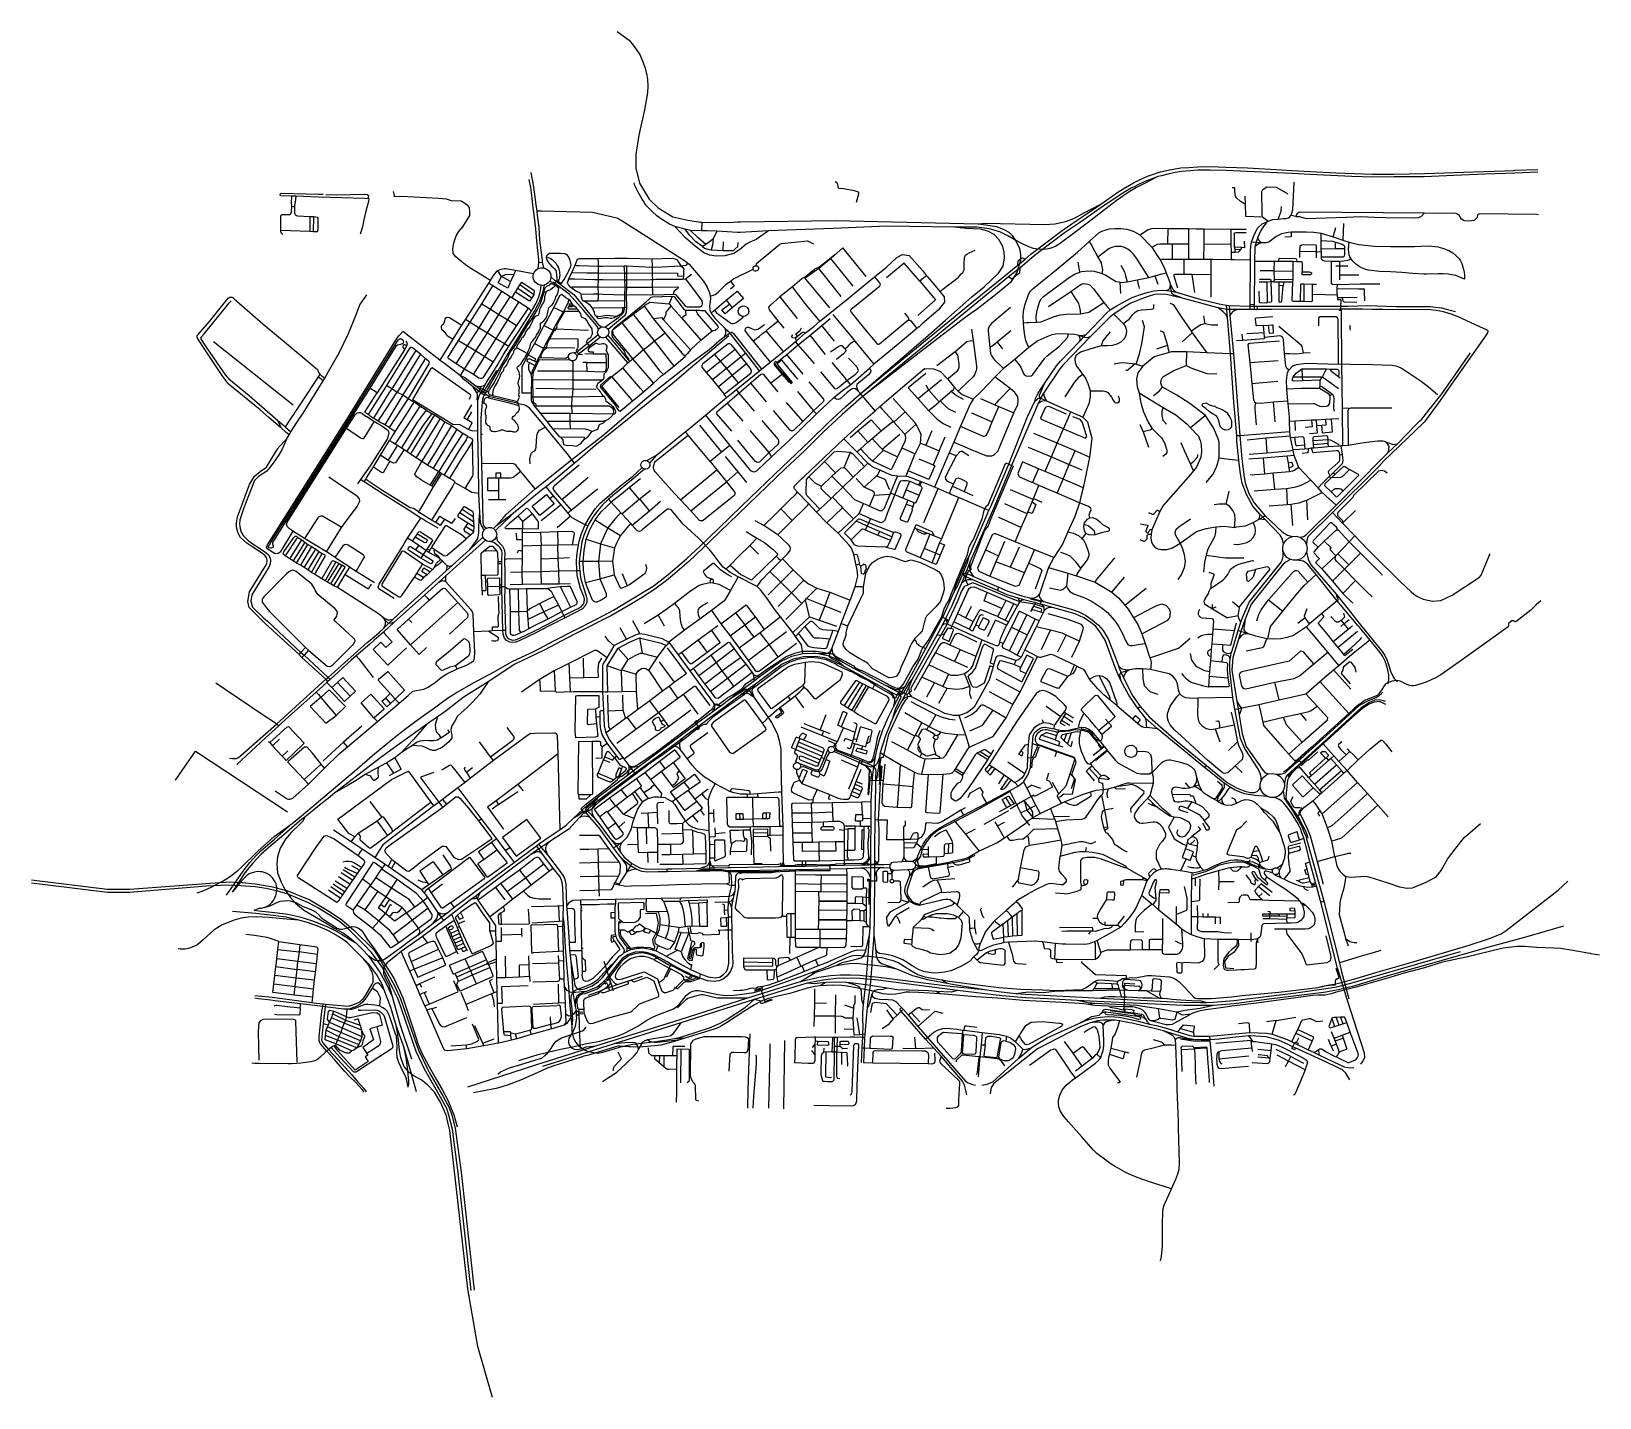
# Model space of a CAD drawing. Header units: inches. Extents: x 384787 to 391370, y 337312 to 343047.
import ezdxf

# ---------------------------------------------------------------- set-up
doc = ezdxf.new("R2010")
doc.units = ezdxf.units.IN
doc.header["$MEASUREMENT"] = 0

msp = doc.modelspace()

# ---------------------------------------------------------------- linework, layer by layer
for points in [[(387245.8, 343046.7), (387296.1, 343009.6), (387313.5, 342988.8), (387341, 342949.5), (387356.2, 342912.4), (387363.6, 342891.6), (387369.5, 342868.6), (387372.6, 342846.6), (387374, 342817.1), (387373, 342788.4), (387360.9, 342716.9), (387337.3, 342611.3), (387323.6, 342530.2), (387324.4, 342472.6), (387339.8, 342409.6), (387379.8, 342341.7), (387418.5, 342305.7), (387479.8, 342268.4), (387542.8, 342253.6), (387595.9, 342245.2), (387600.8, 342245.2), (387715.3, 342244.6)], [(386495.6, 340220.4), (386532.9, 340248), (386571.6, 340271.6), (386645.7, 340313.9), (386727, 340357.4), (386808.3, 340402.6), (386896.6, 340443.9), (386982.8, 340489.3), (387156.9, 340577.7), (387230.9, 340617.5), (387302.1, 340660), (387396.6, 340718), (387432.2, 340744.5), (387468.5, 340774.4), (387537.7, 340833.6), (387594.2, 340886), (387627.4, 340918), (387768.2, 341053.7), (387907.6, 341187.9), (388056.7, 341329.9), (388131.2, 341403.2), (388205.7, 341472.1), (388262.3, 341521.1), (388719.7, 341895.5), (388927.4, 342065.7), (388958, 342090.7), (388982.7, 342111), (389113.8, 342210.4), (389177.3, 342254.8), (389219.1, 342282.4), (389258.5, 342309.3), (389276, 342321.6), (389347.2, 342372), (389370.7, 342386.3), (389396.9, 342401.5), (389413, 342410.8), (389435.9, 342422.6), (389472.3, 342439), (389496.9, 342447.9), (389526.9, 342456.8), (389565.4, 342465.6), (389588.7, 342469.4), (389612.2, 342473.2), (389647.8, 342475.8), (389682.7, 342478.2), (389736.1, 342479), (389801.1, 342477), (389892, 342473.5), (390035.7, 342465.6), (390076.2, 342463.4), (390103.3, 342461.9), (390155.1, 342459.1), (390262.7, 342453.4), (390417.4, 342447.7), (390504.6, 342447.6), (390635.9, 342450.4), (390757.7, 342455), (391011.8, 342463.4), (391014.8, 342463.6), (391110.3, 342467.3)], [(386917.4, 342076.6), (386916.5, 342087.4), (386908.3, 342166.2), (386904.4, 342218.3), (386898.2, 342265), (386891.8, 342316.8), (386888.5, 342347), (386882.7, 342391.6), (386876.5, 342425.6)], [(386883, 342454.4), (386888, 342431.1), (386890.2, 342418.2), (386895.1, 342390.7), (386900.4, 342351.6), (386904.8, 342317.8), (386908.1, 342293.9), (386910.3, 342275.4), (386916.3, 342225.2), (386919.8, 342170.5), (386930.3, 342086.6), (386931.6, 342078.3)], [(391110.9, 342456), (391014.7, 342451.5), (390888.5, 342447.5), (390758.5, 342441.7), (390634.2, 342436.7), (390507.4, 342435.6), (390416.9, 342434.6), (390329.7, 342438), (390154, 342445.9), (390106.1, 342448.2), (390078.6, 342449.6), (389891.2, 342458.5), (389801.9, 342462.6), (389735.9, 342464.6), (389683.7, 342463.6), (389651.4, 342461.6), (389616.1, 342458.3), (389588.5, 342454.7), (389562.5, 342449.2), (389531.4, 342440.8), (389515.5, 342436.9), (389488.1, 342426.5), (389460.7, 342416), (389431.7, 342403.2), (389418.5, 342395.9), (389403.4, 342388.3), (389379.3, 342374.9), (389356.8, 342360.5), (389268, 342300.2), (389228.1, 342272.2), (389187.1, 342242.8), (389123.8, 342200.8), (389060.1, 342153.5), (388996.3, 342104.1), (388935.8, 342052.7), (388888.5, 342015.9), (388271.3, 341509.3), (388190.4, 341439), (388109.5, 341362.6), (388031.7, 341285.5), (387952.5, 341211.7), (387637.7, 340908.1)], [(389515.5, 342436.9), (389459.7, 342407.5), (389426.6, 342391.1), (389390.7, 342369.9), (389341.2, 342335), (389247.9, 342263.7), (389173.2, 342206.6)], [(386023, 342362.2), (386069, 342361), (386186.6, 342362.8), (386196, 342361.7), (386201.6, 342355.2), (386200.9, 342349.8), (386197, 342344.3), (386184.7, 342344.7), (385992, 342351.3), (385896.6, 342354.6), (385880.2, 342355.2), (385834.4, 342356.8), (385832.5, 342358.1), (385831.3, 342359.7), (385831.2, 342361.7), (385831.5, 342363.5), (385832.7, 342365.1), (385835.4, 342366.9), (385939.9, 342364.8), (385991.6, 342363.1), (386011.1, 342362.7)], [(386712.2, 342001.6), (386699.9, 342009), (386633.8, 342049.9), (386614.7, 342063.1), (386588, 342083.6), (386568.3, 342100.8), (386557, 342114.8), (386555.9, 342133.5), (386560.7, 342158.9), (386569.7, 342188.5), (386579.3, 342205.9), (386598.4, 342226), (386627.5, 342273.6), (386627.8, 342287.9), (386625.4, 342307.3), (386618.7, 342316.2), (386591.3, 342333.6), (386551, 342335.6), (386528.8, 342342.6), (386495.8, 342344.8), (386340.1, 342353.8), (386311.2, 342352.4), (386311.1, 342357.7), (386306.8, 342375.1)], [(387350.5, 342342.8), (387334.4, 342371.2), (387320.2, 342399.3), (387316.9, 342410.7)], [(388161.4, 342416.7), (388167.5, 342412.1), (388171, 342405.9), (388171.6, 342393.6), (388175, 342388.1), (388180.3, 342387.2), (388189, 342388.6), (388241.1, 342379.3), (388257.7, 342373.8), (388259.5, 342368.9), (388259.3, 342363.3), (388249.4, 342328.7)], [(389882.2, 342320.8), (389874.5, 342326), (389860.6, 342333.5), (389846.4, 342348.4), (389842.2, 342354.3), (389840.4, 342359.6), (389839.6, 342365.5), (389839.1, 342373.8), (389838.4, 342387.9), (389837.8, 342389.5), (389836.1, 342389.9), (389828.3, 342390.1)], [(389954.4, 342268.5), (389953.6, 342278.3), (389952.5, 342375.9), (389953.8, 342379.3), (389959.5, 342384.1), (389971, 342392.3), (389973.4, 342393.5), (390011.8, 342392.8), (390015.8, 342391.8), (390060.9, 342364.3)], [(389978.6, 342250.2), (389998.2, 342257), (390020.4, 342258.7), (390043.1, 342260.6), (390054, 342261.4), (390064.4, 342264.3), (390069.3, 342268.7), (390074.2, 342273.8), (390077.3, 342279.8), (390082.2, 342297.1), (390087.3, 342414.4)], [(385833.3, 342211.1), (385833.6, 342271.6), (385835.7, 342275), (385838.4, 342277.3), (385841.2, 342278.7), (385847.2, 342278.4), (385865.7, 342278), (385870.3, 342278.6), (385874.9, 342280.5), (385878.5, 342285.8), (385879.4, 342312.2)], [(385891.3, 342311), (385891.5, 342281.8), (385893.9, 342279.3), (385896, 342276.9), (385899.7, 342273.3), (385903.9, 342272.4), (385955.8, 342269.4), (385955.3, 342223), (385955.3, 342218.7), (385955.7, 342212.6), (385955, 342206.4), (385833.3, 342211.1)], [(385879.4, 342312.2), (385879.1, 342314.5), (385879.4, 342317.4), (385879.2, 342324.6), (385880.2, 342355.2)], [(385891.3, 342311), (385885.5, 342310.2), (385879.4, 342312.2)], [(385896.6, 342354.6), (385893.4, 342329.5), (385891.6, 342315.8), (385891.3, 342313.4), (385891.3, 342311)], [(386200.9, 342349.8), (386203.5, 342343.4), (386202.1, 342332.4), (386191.9, 342298.1), (386180.6, 342250.7), (386177, 342224.8), (386172.3, 342212.9), (386167.1, 342195.5)], [(386908.1, 342293.9), (386928.6, 342293.4), (387141.6, 342288.3), (387244.1, 342263.4), (387262.8, 342254.8), (387527.9, 342084.9), (387541.9, 342073.3), (387547.6, 342068.9), (387608.3, 341998.4), (387624, 341972.7), (387633.4, 341949.3), (387636.8, 341935), (387638, 341926.4), (387635.9, 341911.2), (387633.2, 341895.9), (387634.8, 341876.5), (387640, 341864.5), (387655.3, 341843.2), (387699.8, 341799.2), (387719.1, 341782.3), (387712.7, 341776.3), (387695.5, 341763.2), (387664.3, 341739.5)], [(387751.5, 342202.5), (387664.1, 342207.5), (387623.8, 342209.1), (387599.7, 342209.7), (387553.9, 342211.1), (387531.9, 342216.4), (387487.8, 342228), (387465.6, 342237.7), (387432.4, 342258.7), (387411.8, 342272.9), (387392.8, 342290.1), (387368.8, 342314.7), (387350.5, 342342.8)], [(388761.3, 342238.2), (388792.5, 342241.4), (389039.9, 342236.1), (389085, 342238.8), (389127.9, 342248.5), (389163.1, 342261.3), (389203.1, 342283.2), (389276, 342321.6)], [(389881.3, 342354.6), (389882.2, 342320.8), (389883.4, 342271.1), (389954.4, 342268.5), (389978.6, 342250.2)], [(390020.4, 342258.7), (390033.6, 342292.7), (390034.2, 342311)], [(385955.8, 342269.4), (385965.1, 342269.9), (385970.5, 342269.3), (385980.9, 342268.1), (385985.7, 342266.9), (385989.5, 342262.4), (385989.6, 342219.8), (385988.2, 342207.3), (385986.1, 342205.3), (385969.3, 342205.9), (385955, 342206.4)], [(385970.5, 342269.3), (385969.3, 342205.9)], [(387881.8, 342209.1), (387829.4, 342172.9), (387803.3, 342162), (387786.9, 342153.6), (387758.8, 342130.2), (387735.7, 342114.7), (387697.3, 342104.7), (387661.8, 342103.5), (387633.4, 342107.7), (387610.1, 342117.4), (387573.4, 342145.5), (387534.3, 342179), (387487.8, 342228)], [(387600.8, 342245.2), (387599.7, 342209.7)], [(387715.3, 342244.6), (387752.3, 342246.8)], [(387752.3, 342246.8), (387763.3, 342246.9)], [(388662.6, 342225), (388378.3, 342229.4), (388152.1, 342219.7), (387881.8, 342209.1), (387762.5, 342202.6)], [(387763.3, 342246.9), (388162.9, 342252.5), (388761.3, 342238.2)], [(388761.3, 342238.2), (388793, 342234.1), (388838.5, 342227.4), (388869.7, 342215.1), (388889.5, 342203.3), (388903.9, 342190), (388921.4, 342164.6)], [(389909.5, 342162.8), (389923.2, 342198.3), (389935.5, 342222), (389954.2, 342238.2), (389973, 342246.9)], [(389973, 342246.9), (389958.3, 342226.9), (389948, 342210.4), (389934.2, 342179.6)], [(389973, 342246.9), (389978.6, 342250.2)], [(391114.3, 342276.5), (391107.3, 342278.5), (390866.2, 342281.4), (390858.2, 342277.3), (390855.6, 342265.7), (390850.3, 342259.3), (390842.9, 342253.5), (390821.4, 342250), (390801, 342251.9), (390790.6, 342258), (390780.9, 342275.2), (390768.1, 342282.4), (390633, 342283.5), (390116.7, 342287.4), (390107.2, 342286), (390099.7, 342278.9), (390094.4, 342270.3), (390074.2, 342273.8)], [(390094.4, 342270.3), (390110.6, 342269.5), (390138.1, 342260.8), (390306.1, 342267.1), (390368, 342269.2), (390423.5, 342266.4), (390472.1, 342264.8), (390597.8, 342264.5), (390611.4, 342265.9), (390623.1, 342271.5), (390633, 342283.5)], [(390295.6, 342240.8), (390292.9, 342170.5)], [(385842.8, 342193.5), (385835.1, 342201.1), (385833.2, 342205.5), (385833.3, 342211.1)], [(387603.9, 342143.2), (387574.3, 342164.9), (387551.4, 342190.5), (387531.9, 342216.4)], [(387617.4, 342152.1), (387585.3, 342179.6), (387553.9, 342211.1)], [(387649.5, 342176.2), (387639, 342168.1), (387617.4, 342152.1), (387610.8, 342148.2), (387603.9, 342143.2)], [(387603.9, 342143.2), (387612.6, 342136.8), (387627, 342132), (387640.2, 342129.6), (387691.3, 342127.4), (387733.5, 342127.1), (387740.1, 342131.9), (387751.9, 342143.1), (387753.6, 342161.1)], [(387649.5, 342176.2), (387645.6, 342149.7), (387640.2, 342129.6)], [(387664.1, 342207.5), (387649.5, 342176.2)], [(387691.3, 342127.4), (387692.2, 342162.9)], [(387762.5, 342202.6), (387751.5, 342202.5)], [(387829.5, 342063.2), (387831.3, 342072.4), (387929.2, 342153.3), (387935.5, 342155.8), (388045.5, 342167.7), (388069.8, 342154.8)], [(388262.3, 341521.1), (388541, 341761.6), (388624.2, 341834.4), (388735.4, 341931.8), (388786.2, 341975), (388846.5, 342031.7), (388865.9, 342061.7), (388871.8, 342096.5), (388870.3, 342120.6), (388864.2, 342143.2), (388848, 342173.3), (388828.8, 342194), (388802.2, 342208), (388771.4, 342216.7), (388709.1, 342218.9), (388662.6, 342225)], [(388885.2, 342188.9), (388851.6, 342205.1), (388807.3, 342217.7), (388756.1, 342224.4), (388662.6, 342225)], [(388921.4, 342164.6), (388934.5, 342134.6), (388939.5, 342111.9), (388939.4, 342084.5), (388923.9, 342034.9), (388897, 341992), (388834.4, 341941.1), (388751.5, 341876.2)], [(389173.2, 342206.6), (389101.4, 342152.8), (389087.6, 342145.5), (389074.1, 342139.6), (389061.6, 342135.6), (389047.8, 342132.5), (389031.9, 342131), (389013.5, 342131.9), (388993.5, 342135.1), (388974.1, 342142.1), (388947.3, 342154.4), (388912.4, 342173.3), (388885.2, 342188.9)], [(388974.4, 341719.4), (388966.8, 341734.6), (388961.5, 341748.8), (388957.3, 341769.5), (388952.7, 341802.1), (388952.1, 341823.4), (388950.7, 341851.6), (388952.2, 341870.2), (388957.4, 341898.1), (388972.1, 341942.7), (388981.4, 341956.6), (388992.1, 341967.3), (389089.2, 342045.2), (389178.3, 342120.5), (389227, 342164.9), (389268, 342201.4), (389281.1, 342207.9), (389298.1, 342213.8), (389313.3, 342217.3), (389334.5, 342219.6), (389359.8, 342219.6), (389385.2, 342216.8), (389401.3, 342212.6), (389417.9, 342205.5), (389439.9, 342192.9), (389490.5, 342140.7), (389503, 342120.7), (389509.7, 342109.9), (389525.9, 342087.1), (389540.3, 342058.4), (389550.1, 342033.7), (389565.2, 341996.9), (389568.9, 341983.1)], [(389227, 342164.9), (389239.9, 342143.1)], [(389439.9, 342192.9), (389450.9, 342199.9), (389475.2, 342214.8), (389489.8, 342219.5), (389514.3, 342220.9), (389557.2, 342219.5), (389573.9, 342219), (389645.5, 342218.6)], [(389557.2, 342219.5), (389555.9, 342155.2)], [(389645.8, 342090.6), (389645.9, 342154.8), (389645.5, 342218.6)], [(389645.5, 342218.6), (389677.1, 342218.4), (389710.2, 342218.1)], [(389709.4, 342154.4), (389710.2, 342218.1)], [(389710.2, 342218.1), (389821.9, 342217.1)], [(389821.9, 342217.1), (389822.5, 342154.1), (389822.8, 342120.5), (389823.1, 342089.5)], [(389821.9, 342217.1), (389886.4, 342216.1)], [(389840.6, 342120.3), (389840.5, 342132), (389838.1, 342142.2), (389837, 342200.9), (389843.3, 342203.1), (389886.6, 342203.1)], [(389838.1, 342142.2), (389870.3, 342140.4), (389880.3, 342139.8), (389879.4, 342165.7)], [(389903.9, 341893.2), (389903.8, 341901), (389904.9, 342088.1), (389905.1, 342122.2), (389906.5, 342144.9), (389909.5, 342162.8)], [(389909.5, 342162.8), (389928, 342161.8)], [(389928, 342161.8), (389923.2, 342142), (389921.1, 342082.4), (389921.1, 342068.4), (389920.9, 342017.2)], [(389949.4, 342160.9), (389932.5, 342150.6), (389923.2, 342142)], [(389934.2, 342179.6), (389931.9, 342173.9), (389928, 342161.8)], [(389928, 342161.8), (389949.4, 342160.9)], [(389934.2, 342179.6), (389940, 342170.7), (389949.4, 342160.9)], [(389949.4, 342160.9), (389956.2, 342160.1), (389969.7, 342160.8), (389981.5, 342163.2), (390011.6, 342185.3), (390035.5, 342198.1), (390063.2, 342204.5), (390075.8, 342204.8), (390139.2, 342205.9), (390170.1, 342204.2), (390200.8, 342199.6), (390251.1, 342183.7), (390292.9, 342170.5), (390319.5, 342161.8), (390358, 342152.3), (390425.1, 342145.4), (390492.6, 342143.2), (390561.8, 342143.3), (390589.4, 342144), (390593.7, 342144.1), (390620.4, 342144.9), (390653.8, 342145.8), (390691.9, 342142.5), (390719.7, 342134.1), (390722.5, 342132.9), (390736.8, 342126.3), (390753.8, 342116.7), (390766.3, 342106.4), (390781.8, 342091.1), (390785, 342086.1), (390792, 342072.9), (390796.5, 342057.5), (390800.1, 342042.7), (390802.6, 342026.4), (390803.1, 342006.6)], [(390075.8, 342204.8), (390075.6, 342195.6), (390075.8, 342184.5), (390049, 342183.2)], [(390326.7, 342091.7), (390319.5, 342087.3), (390311.5, 342084.5), (390296, 342081.6), (390278.1, 342080.4), (390244.1, 342080.4), (390215.9, 342081.8), (390208.8, 342084.4), (390204.7, 342087.1), (390202.5, 342092), (390202.3, 342099.7), (390202, 342120.5), (390201.8, 342132.6), (390201.3, 342167), (390200.8, 342199.6)], [(390300.2, 342144.3), (390298.5, 342146.9), (390289.2, 342152.2), (390259.4, 342161.7), (390249.9, 342164.7), (390201.3, 342167)], [(390251.1, 342183.7), (390263.3, 342223.4)], [(390259.4, 342161.7), (390259.6, 342133.3)], [(390803.1, 342006.6), (390766.7, 342021.3), (390750.4, 342024.9), (390734.1, 342027.8), (390713.6, 342029.6), (390693, 342029.4), (390643.3, 342028), (390631.8, 342027.7), (390586, 342030.5), (390540, 342034.3), (390493, 342037.5), (390447.6, 342038.4), (390399.1, 342044.2), (390384.5, 342048.3), (390371.1, 342053.5), (390360.9, 342060), (390345.7, 342070.7), (390333.6, 342081.9), (390326.7, 342091.7), (390321.6, 342100), (390318.2, 342109.4), (390316.9, 342120.4), (390316.5, 342131.1), (390317.7, 342149.6), (390319.5, 342161.8)], [(386993, 342008.4), (386992.6, 342001.3), (386997.9, 341996.7), (387011.6, 341988.2), (387014.9, 341992.9), (387018.8, 341999.3), (387024.2, 342006.8), (387027.4, 342013.2), (387038, 342032.5), (387041.1, 342038.1), (387043.5, 342043.6), (387048.3, 342053.1), (387052.4, 342066.9), (387049.9, 342078.3), (387046.8, 342090), (387043.8, 342095), (387042.2, 342099.6), (387039.6, 342103.8), (387034.7, 342110.2), (387025.4, 342113.4), (387007.9, 342114.4), (386992.9, 342114.9), (386977, 342115), (386967.2, 342114.3), (386961.1, 342114.5), (386956, 342110.8), (386953.2, 342108.1), (386951.5, 342107), (386949.7, 342103.7), (386948.4, 342099.2), (386949.6, 342090.2), (386956.7, 342077.3), (386961.7, 342071.5), (386965.8, 342066.4), (386970.4, 342061.7), (386975.9, 342057.1), (386981.9, 342051.6), (386987.7, 342043.3), (386991, 342028.2), (386991.8, 342019.8), (386992.4, 342015.7), (386992.6, 342013), (386993, 342008.4)], [(386948.4, 342099.2), (386960.5, 342096), (386966.2, 342093.7), (386972.6, 342089.6), (386977.4, 342085), (386983.2, 342079.3), (386988.1, 342073.5), (386994.3, 342064.6), (386998.6, 342056.3), (387001.4, 342050), (387002.9, 342043.4), (387003.9, 342037.4), (387004.4, 342030.6), (387004.5, 342024.3), (387004.2, 342018.3), (387003.4, 342012.9), (387002.1, 342008), (387000.6, 342003.6)], [(387268.9, 341887.7), (387266.8, 341866.5), (387258.1, 341857.9), (387244, 341850.1), (387216.2, 341853.2), (387201.7, 341854.7), (387172, 341849.1), (387158, 341851.4), (387152.1, 341857.2), (387150, 341867.4), (387140.4, 341886.7), (387133.8, 341896), (387114.3, 341910), (387101.7, 341916.1), (387096.1, 341929.8), (387094, 341943.4), (387089, 341949.6), (387072.7, 341956), (387061.1, 341963.9), (387051.9, 341971), (387041.5, 341982.6), (387038.9, 341987.7), (387037.9, 341990.5), (387039.6, 341999.6), (387043.3, 342007.9), (387055.9, 342034.3), (387068.8, 342064.7), (387076.2, 342084.2), (387079.6, 342090.9), (387087.2, 342093.5), (387165.2, 342093.9), (387235.6, 342094.2), (387290.2, 342094.1), (387391.2, 342092.3), (387478.3, 342094.9), (387489.6, 342092.2), (387497.4, 342087.3), (387502.9, 342078.1), (387510.7, 342066.2), (387513.4, 342062.5), (387521.4, 342055.7), (387525.4, 342050.1), (387524.5, 342042.5), (387524, 342019.3), (387524, 342018.2), (387521.5, 342007.1)], [(388193.5, 342137.8), (388142.2, 342093.5), (388092.7, 342050.7), (388034.7, 342011.2)], [(388079.9, 342051.9), (388091.8, 342056.6), (388129.4, 342085.3), (388160.5, 342111.2)], [(388291.5, 342018), (388193.5, 342137.8)], [(388325.8, 342016.5), (388333.2, 342022.5), (388376.3, 342057.3), (388419.6, 342097.2), (388444.1, 342110.2), (388471.5, 342106.3), (388527.3, 342042.6), (388544.8, 342021), (388548.6, 342016.4), (388582.2, 341977.1), (388600.7, 341954.7), (388618.7, 341933.1), (388620.5, 341909.8), (388593.8, 341876.4), (388526.7, 341818.8), (388513.2, 341806.6), (388504.1, 341799.3)], [(388600.7, 341954.7), (388636.2, 341983.1), (388664.2, 342003.9), (388679.1, 342015.2), (388684.6, 342021.3), (388690.6, 342029), (388696.6, 342035.2), (388699.9, 342039.9), (388702.3, 342045.7), (388703.2, 342049.8), (388702.2, 342060.9), (388702.2, 342070.1), (388702.5, 342079), (388703.4, 342090.5), (388704.4, 342096.3), (388705.7, 342101.6), (388708.6, 342106.8), (388713.8, 342111.3), (388723.6, 342117.7), (388748.4, 342128)], [(388927.4, 342065.7), (388929.1, 342083.4), (388938.2, 342090), (388947.1, 342096.5), (388958, 342090.7)], [(389239.9, 342143.1), (389263.7, 342099.3), (389277.1, 342074.6), (389279.7, 342065.6), (389281.8, 342054.3), (389282.7, 342044.9), (389280.8, 342030.8)], [(389477.9, 342013.9), (389426.5, 342094.6), (389413.5, 342111.3), (389402.5, 342122.7), (389389.9, 342133), (389375.8, 342139.9), (389361.8, 342143.2), (389348.8, 342143.7), (389338.1, 342143.3), (389326.5, 342140.7), (389317.8, 342137.9), (389309.9, 342134.2), (389298.3, 342126), (389263.7, 342099.3)], [(389490.5, 342140.7), (389501.5, 342146.7), (389514.7, 342153.4), (389523.4, 342155.5), (389555.9, 342155.2), (389576.3, 342155), (389645.9, 342154.8)], [(389576.3, 342155), (389575.2, 342090.9)], [(389708.7, 342090.5), (389709.4, 342154.4)], [(389709.4, 342154.4), (389822.5, 342154.1)], [(389822.8, 342120.5), (389830, 342120.2), (389840.6, 342120.3), (389854.9, 342120.9), (389857.2, 342122.7), (389864.1, 342130.6)], [(389840.5, 342132), (389864.1, 342130.6)], [(389864.1, 342130.6), (389867.4, 342135.6), (389870.3, 342140.4)], [(390023.3, 342081.8), (390024.8, 342092.9), (390025.9, 342094.3), (390027.6, 342095.1), (390094.4, 342093.3), (390095.9, 342091.8), (390097.6, 342089.5), (390099.2, 342081.4)], [(390111.5, 342097.7), (390112.1, 342122.4), (390113.1, 342145.9)], [(390202, 342120.5), (390181.6, 342120.9), (390112.1, 342122.4)], [(390113.1, 342145.9), (390119.2, 342150.9), (390129.1, 342152), (390177.3, 342150), (390180.1, 342148.5), (390181.5, 342146.5)], [(390181.7, 342095.7), (390181.6, 342120.9), (390181.5, 342146.5)], [(390300.3, 342133.7), (390259.6, 342133.3), (390201.8, 342132.6)], [(390202.3, 342099.7), (390295.3, 342100.5)], [(390295.3, 342100.5), (390299.2, 342104.2), (390300.7, 342109.5), (390300.3, 342133.7), (390300.2, 342144.3)], [(386894.8, 342028.6), (386818.5, 342042.9), (386785.5, 342049.2), (386779.5, 342049.9), (386772.2, 342049.7), (386765.4, 342048.8), (386759.4, 342047.6), (386753.3, 342045.7), (386747.3, 342043.1), (386745.3, 342041.8), (386738.3, 342037.4), (386730.8, 342029.2), (386725.2, 342022.1), (386712.2, 342001.6), (386705, 341990.3), (386608.7, 341838.5), (386592.8, 341813.5), (386556.1, 341755.1), (386500.8, 341667.1)], [(386798.6, 341996.9), (386760, 342018.3), (386745.3, 342041.8)], [(386818.5, 342042.9), (386811.5, 342025.9), (386798.6, 341996.9), (386786.5, 341968.9), (386746.1, 341991)], [(386923.6, 341980.9), (386914.5, 341983.8), (386907.9, 341987.7), (386902.4, 341992.8), (386897.9, 341999), (386894.8, 342005.9), (386893.2, 342013.3), (386893.2, 342020.8), (386894.8, 342028.6), (386898, 342035.8), (386901.1, 342040.4), (386904.9, 342044.5), (386909.3, 342048), (386914.1, 342050.7)], [(386914.1, 342050.7), (386917.4, 342076.6)], [(386914.1, 342050.7), (386924.8, 342054), (386935.9, 342054)], [(386917.4, 342076.6), (386931.6, 342078.3)], [(386935.9, 342054), (386944.6, 342051.6), (386952.5, 342047.2), (386959, 342041.1), (386963.9, 342033.5), (386966.9, 342025.1), (386967.7, 342016.1), (386965.7, 342005.8), (386961.8, 341997.3), (386956.3, 341990.7), (386949.5, 341985.5), (386939.6, 341981.2), (386933.1, 341980.3), (386926.8, 341980.3), (386923.6, 341980.9)], [(386931.6, 342078.3), (386935.9, 342054)], [(387055.9, 342034.3), (387060.2, 342034.4), (387118.1, 342033.6), (387166.1, 342032.7), (387277.8, 342031.6), (387285.1, 342031.7), (387392.4, 342033), (387498.4, 342032.1), (387499.3, 342031.7), (387499.3, 342021.3), (387499.8, 342020.5), (387500.8, 342019.9), (387524, 342019.3)], [(387068.8, 342064.7), (387074.5, 342064.5), (387086.7, 342063.5)], [(387086.7, 342063.5), (387165.4, 342060.6), (387182.5, 342061.2), (387275.6, 342062.3), (387284.5, 342062.2), (387388.4, 342057.2), (387393, 342057.8), (387406.6, 342057.3), (387513.4, 342062.5)], [(387165.2, 342093.9), (387166.2, 342077.1), (387165.4, 342060.6), (387166.1, 342032.7), (387166.6, 342024.5), (387165.7, 342005.8), (387165.3, 341974), (387165.9, 341944.7), (387165.9, 341933.8), (387165.3, 341915.7)], [(387193.5, 341805.7), (387252.5, 341847.4), (387266.3, 341859.9), (387274.1, 341868.6), (387277.8, 341887.8), (387277.7, 341916.5), (387277.7, 341941), (387278.8, 341973.6), (387278.1, 342003.8), (387277.8, 342031.6), (387275.6, 342062.3)], [(387284.5, 342062.2), (387285.1, 342031.7), (387284.3, 342003.2), (387284.6, 341973.4), (387284.2, 341941.8)], [(387391.2, 342092.3), (387393, 342057.8), (387392.4, 342033), (387392.8, 342020.1), (387393.5, 342004.7), (387393, 341986.1), (387393.3, 341973.5), (387394.1, 341962.2), (387394.7, 341941.8)], [(387513.4, 342062.5), (387534, 342065.2), (387538.2, 342067.3), (387541.9, 342073.3)], [(387636.8, 341935), (387657.4, 341941.7), (387669.4, 341952.6), (387703, 341985.2), (387721.6, 341998.2), (387734.7, 342007.6), (387816.9, 342048.2)], [(387835.6, 342042.9), (387832.3, 342040.9), (387828.6, 342040.1), (387824.8, 342040.6), (387821.4, 342042.2), (387818.7, 342044.8), (387816.9, 342048.2), (387816.4, 342052), (387817.1, 342055.8), (387819.1, 342059.1), (387822, 342061.6), (387825.6, 342063), (387829.5, 342063.2), (387833.2, 342062.1), (387836.3, 342059.8), (387838.6, 342056.7), (387839.6, 342053), (387839.4, 342049.3), (387838, 342045.8), (387835.6, 342042.9)], [(388079.9, 342051.9), (388066.7, 342042.1), (388035, 342015.6), (388032.1, 342013.1)], [(388185.9, 341934.4), (388092.7, 342050.7)], [(388237, 341977.7), (388142.2, 342093.5)], [(388516.7, 341998), (388450.5, 342074.1), (388376.6, 342011.9)], [(388935.8, 342052.7), (388935.3, 342032.1), (388919.4, 342020.1), (388903, 342006.7), (388888.5, 342015.9)], [(389006.7, 341826.1), (389005.3, 341847.7), (389008.2, 341870.5), (389012.6, 341890.2), (389020.4, 341914.2), (389026.1, 341923.6), (389035.9, 341934.4), (389138.8, 342010.7), (389165.6, 342027.4), (389188.7, 342035.8), (389195.6, 342038.3), (389208.9, 342040.4), (389235.2, 342041.8), (389247.9, 342040.1), (389280.8, 342030.8), (389297.1, 342023.5), (389337.5, 341998.2), (389355.8, 341993.9), (389360.5, 341992.8), (389387.2, 341996), (389429, 342004), (389477.9, 342013.9), (389503.2, 342020.5), (389526.7, 342027.1)], [(389188.7, 342035.8), (389181.1, 342077.5)], [(389360.2, 342064.9), (389366.8, 342053.4), (389375, 342037.6), (389379, 342026.6), (389387.2, 341996)], [(389525.9, 342087.1), (389534, 342090.1), (389552, 342091.1), (389575.2, 342090.9), (389602.6, 342090.7), (389626.7, 342090.6), (389645.8, 342090.6)], [(389526.7, 342027.1), (389550.1, 342033.7)], [(389626.7, 342025.8), (389626.7, 342090.6)], [(389645.8, 342090.6), (389708.7, 342090.5)], [(389708.7, 342090.5), (389738.1, 342090.5)], [(389738.1, 342090.5), (389737.9, 342025.3)], [(389738.1, 342090.5), (389745.9, 342090.5), (389823.1, 342089.5)], [(389823.1, 342089.5), (389835.4, 342089.3), (389904.9, 342088.1)], [(389921.1, 342082.4), (389940.9, 342082.3), (390003.6, 342081.9), (390023.3, 342081.8), (390082.4, 342081.5), (390099.2, 342081.4), (390116.4, 342081.2), (390120.1, 342079.6)], [(390003.2, 342041.5), (389945.3, 342042.1)], [(390003.6, 342081.9), (390003.2, 342041.5), (390003.3, 342005.6), (390003.2, 341994.8)], [(390003.2, 342041.5), (390082.3, 342040)], [(390082.4, 342081.5), (390082.3, 342040), (390081.9, 342006.1), (390081.6, 341995.4), (390078.7, 341919.1), (390079.5, 341915.4)], [(390120.1, 342079.6), (390121.5, 342077.1), (390122.1, 342073.8), (390121.2, 342037.1)], [(390121.2, 342037.1), (390150.7, 342037.5), (390156.7, 342035.8), (390160.4, 342032.9), (390160.4, 342028.6), (390156.4, 342025.1), (390152.4, 342024.2), (390122, 342025.2), (390121.5, 342025.6), (390121.3, 342026.4), (390121.2, 342037.1)], [(390447.7, 341985.4), (390405.7, 341985.3), (390382, 341985.2), (390365.6, 341985.2), (390269.2, 341983.1), (390250, 341984.5), (390247, 341986.2), (390245.2, 341989.2), (390244.1, 342080.4)], [(390262.3, 342063.2), (390278.2, 342063.2), (390312.6, 342062.9)], [(390278.1, 342080.4), (390278.2, 342063.2), (390278.5, 342024.9), (390278.6, 342003.7)], [(386536.7, 341676.4), (386536.7, 341680.1), (386539.9, 341685.9), (386580.2, 341749.7), (386628.5, 341826.2), (386677.2, 341903.2), (386724.4, 341978)], [(386681.9, 341545.2), (386682.6, 341546.5), (386691.8, 341563.1), (386706, 341586.6), (386729.8, 341623.8), (386735.2, 341633), (386741.6, 341643.9), (386769.2, 341690.8), (386791, 341725.1), (386833.6, 341788.8), (386885.6, 341871.6), (386906.4, 341906.4), (386916.9, 341932.9), (386921.4, 341947), (386924.3, 341957.5), (386926.8, 341980.3)], [(386871.6, 341885.3), (386833.3, 341909.4), (386802.9, 341928.6), (386796.7, 341932.5), (386761.5, 341954.7), (386724.4, 341978), (386705, 341990.3)], [(386725.9, 341517.5), (386715.6, 341519.7), (386709.2, 341522.1), (386707.5, 341525.4), (386706.7, 341530.7), (386707.1, 341537), (386710, 341542.3), (386728.2, 341568.3), (386741, 341592), (386751.6, 341614.9), (386763.3, 341640.1), (386782.3, 341669.3), (386797.2, 341700.1), (386812.9, 341721.7), (386831.7, 341750.2), (386838.6, 341763.2), (386856.4, 341793.1), (386871.4, 341816.5), (386884.3, 341835), (386896.8, 341854.9), (386911.4, 341878.8), (386921.9, 341901.5), (386931.6, 341925.1), (386939.7, 341954), (386941.3, 341961.4), (386943.1, 341970), (386951, 341977.8), (386962.6, 341982.8), (386967.9, 341988), (386973.1, 341987.8), (386984.6, 341981.9)], [(386746.1, 341991), (386760, 342018.3)], [(386811.5, 342025.9), (386775.5, 342024.8), (386760, 342018.3)], [(386939.6, 341981.2), (386933, 341949.3), (386926.9, 341932.4), (386919.4, 341913.6), (386911.8, 341897.2), (386900.5, 341875.9), (386888.1, 341856.3), (386837.6, 341774.9), (386783.4, 341688.9)], [(386802.9, 341928.6), (386818.3, 341952.2), (386828.9, 341969.1), (386837.3, 341982.4), (386845.2, 341994.5)], [(386845.2, 341994.5), (386897.9, 341959), (386896, 341941.2), (386890.1, 341932.5), (386887.2, 341928.3), (386878.2, 341914.6), (386818.3, 341952.2)], [(386869.9, 341694.8), (386872.5, 341703.9), (386877.5, 341715.5), (386881, 341724.2), (386883.9, 341736.3), (386887, 341744.4), (386891.1, 341747.5), (386897.1, 341755.8), (386903.3, 341761.6), (386907.8, 341772.1), (386912.2, 341779.6), (386917, 341787.1), (386920.4, 341794.8), (386923.3, 341799.8), (386924, 341807.4), (386924.1, 341821.6), (386930.4, 341825.5), (386937.5, 341831.6), (386945.6, 341840.1), (386950, 341850.4), (386953.2, 341861.3), (386956.1, 341875), (386958.7, 341885.6), (386966, 341893.2), (386972.4, 341899.3), (386977.3, 341904.3), (386980.2, 341911.1), (386982.8, 341917.3), (386986.7, 341925.4), (386988.7, 341932.1), (386992.6, 341937.8), (386995.3, 341944.8), (386998.2, 341952.7), (386999.6, 341959.8), (387001, 341968.1), (386984.6, 341981.9), (386984.4, 341976.7), (386980, 341973.2), (386974.7, 341969.3), (386966.2, 341961.9), (386959.4, 341959.2), (386947.7, 341954.3), (386945.8, 341949.3), (386943.8, 341941.7), (386941.4, 341933), (386940.4, 341921.7), (386938.1, 341912.8), (386936.5, 341908.3), (386930.7, 341901), (386924.1, 341886.4), (386920.4, 341878.1), (386917.5, 341861.2), (386913.9, 341855.2), (386905.1, 341851.1), (386898.7, 341846.6), (386891.3, 341837), (386888.8, 341827.3), (386884.6, 341818.9), (386878.9, 341807.9), (386873.3, 341799.8), (386869.3, 341796.2), (386866.2, 341792.7), (386862.4, 341786.7), (386859.6, 341780.1), (386857.3, 341773.5), (386853.7, 341768.4), (386849.9, 341763.3), (386845.8, 341759.8), (386842.8, 341755.1), (386840.9, 341750.7), (386838.2, 341748), (386835.8, 341743), (386831.8, 341737.3), (386828.2, 341732.4), (386824.3, 341726.6), (386822.9, 341719.2)], [(386828.9, 341969.1), (386887.2, 341928.3)], [(386896, 341941.2), (386837.3, 341982.4)], [(387166.9, 341795.3), (387160.1, 341810), (387104.1, 341876.7), (387044.6, 341943.1), (386983.6, 341988), (386976.8, 341992.2), (386961.8, 341997.3)], [(386967.7, 342016.1), (386983.2, 342002.1), (386989.3, 341998.5), (387063.3, 341941.8), (387167.6, 341815.4), (387181.2, 341805.9)], [(386983.6, 341988), (386989.3, 341998.5)], [(386984.6, 341981.9), (386983.6, 341988)], [(386992.6, 342001.3), (386989.3, 341998.5)], [(387000.6, 342003.6), (386997.9, 341996.7)], [(387043.3, 342007.9), (387048.3, 342007.6), (387067, 342007.3)], [(387051.9, 341971), (387058.8, 341974.3), (387065.9, 341974), (387165.3, 341974), (387278.8, 341973.6), (387284.6, 341973.4), (387393.3, 341973.5), (387497.4, 341974.5), (387501.2, 341973.6), (387502.3, 341970.9), (387499.1, 341966), (387488.2, 341958.5), (387482.8, 341952.1), (387481.4, 341943.7)], [(387067, 342007.3), (387151.6, 342005.2), (387165.7, 342005.8), (387185.6, 342005), (387278.1, 342003.8), (387284.3, 342003.2), (387387.1, 342004.7), (387393.5, 342004.7), (387408.5, 342005.9), (387521.5, 342007.1), (387532.2, 342007.3)], [(387411.1, 341267.5), (387471.5, 341316.9), (387531.9, 341366.2), (387542.1, 341374.5), (387616.4, 341435.2), (387662.7, 341474.2), (387705.4, 341509.5), (387746.3, 341543.9), (387843.7, 341622), (387852.2, 341629), (387888.5, 341658.8), (387943.4, 341702.9), (387964.9, 341720.2), (387995.1, 341745.4), (387998.5, 341748.2), (388035.8, 341780.7), (388071.1, 341807.6), (388097.3, 341830.2), (388206.6, 341918.5), (388240.5, 341946.9), (388325.8, 342016.5)], [(387532.2, 342007.3), (387558.4, 342027.1)], [(387532.2, 342007.3), (387602.1, 341914.7)], [(387721.6, 341998.2), (387736.7, 341977.8), (387721.1, 341964.9)], [(388034.7, 342011.2), (388033.3, 342012.3), (388032.1, 342013.1), (388030.4, 342013.4), (388029.6, 342013.4), (388028.9, 342013.2), (388027.4, 342012.4), (388024.4, 342010.6), (388020.4, 342007.6), (387981.4, 341973.8), (387929.2, 341932.6), (387889.2, 341897.6)], [(388097.3, 341830.2), (388035, 341904.7), (387981.4, 341973.8)], [(388138.8, 341885.6), (388087.8, 341946.6), (388053.5, 341988.8), (388038.5, 342007.1), (388034.7, 342011.2)], [(388325.8, 342016.5), (388331.7, 342009.5), (388346.8, 341991.2), (388349.6, 341985.7), (388349.2, 341980.2), (388345.6, 341974.8), (388227.7, 341879.7), (388225.8, 341877), (388225, 341873.5), (388226.9, 341869.6), (388284.2, 341798.3), (388335.6, 341736.4), (388339.5, 341734.1), (388343.4, 341733.7), (388347.8, 341735.2), (388466.4, 341833.8), (388470.4, 341834.9), (388474.3, 341834.5), (388478.2, 341831), (388504.1, 341799.3)], [(388516.7, 341998), (388582.5, 341919.5), (388508.6, 341854.6)], [(388544.8, 342021), (388533.5, 342011.8), (388516.7, 341998)], [(389057.2, 341892.1), (389150.4, 341955.2), (389193.7, 341985.4), (389202.3, 341987.8), (389211.9, 341987.4), (389221.8, 341985.6), (389231.2, 341981.4), (389246.1, 341966.5), (389289.3, 341909), (389301, 341893.2)], [(389355.8, 341993.9), (389359.3, 341946.4)], [(389429, 342004), (389437.2, 341967.6)], [(389503.2, 342020.5), (389515.1, 341985.9)], [(389551.9, 341959.5), (389563.4, 341964.7), (389567.5, 341973), (389568.9, 341983.1)], [(389568.9, 341983.1), (389573.8, 341973.5), (389578.5, 341963.9), (389582.8, 341960), (389592.3, 341951.8)], [(389572.7, 341956.7), (389572, 341961.1), (389568.9, 341983.1)], [(389583.4, 342024.8), (389583.2, 342021), (389598.2, 341969.5)], [(389737.9, 342025.3), (389658.2, 342025.6), (389626.7, 342025.8), (389586.3, 342025.9), (389583.4, 342024.8)], [(389658.2, 342025.6), (389670.1, 341950.5)], [(389737.9, 342025.3), (389737.7, 341931.3)], [(389920.9, 342017.2), (389920.6, 341940.4), (389920.4, 341900.4), (389920.6, 341893.2)], [(390003.2, 341994.8), (389990.4, 341995), (389972.5, 341994.6), (389940.7, 341994.6)], [(389972.5, 341994.6), (389974.8, 341912.4), (389974.6, 341909.3), (389972, 341906.5), (389946.9, 341906.8), (389943.7, 341907.7), (389941.9, 341911.7), (389941.3, 341956.6)], [(389942, 342006.2), (389985.1, 342006.8), (389987.6, 342005.7), (389989.3, 342003.8), (389990.4, 341995)], [(389990.4, 341995), (389992.4, 341920.3), (389992.4, 341913.2), (389990.1, 341910), (389974.6, 341909.3)], [(390003.2, 341994.8), (390024.2, 341995), (390044.1, 341995.1), (390081.6, 341995.4)], [(390003.3, 342005.6), (390081.9, 342006.1)], [(390024.2, 341995), (390024.1, 341979.3), (390022.9, 341914.3), (390023.8, 341912.7), (390025.6, 341911.1), (390033.6, 341911.2), (390035.3, 341912.2), (390036.4, 341914.2), (390038.9, 341948.5), (390041.6, 341979.1)], [(390044.1, 341995.1), (390041.6, 341979.1), (390024.1, 341979.3)], [(390114.7, 341913.8), (390115.4, 341983.8), (390116.5, 341986), (390118.7, 341986.5), (390128, 341986.6), (390164.9, 341985.6), (390181.6, 341985.4)], [(390128, 341986.6), (390129.2, 341914)], [(390164.1, 341913.8), (390164.7, 341916.2), (390164.9, 341943.3), (390164.9, 341985.6)], [(390268.1, 341941.3), (390268.8, 341967.2), (390269.2, 341983.1)], [(390268.8, 341967.2), (390359.3, 341966.2), (390382.2, 341966), (390382.4, 341955.9), (390383, 341915)], [(390278.5, 342024.9), (390359.2, 342024.3)], [(385831.6, 341385.5), (385783.1, 341425.3), (385746.5, 341457.7), (385695.9, 341499.4), (385619.5, 341562), (385610.5, 341569.9), (385606.8, 341575.1), (385587.8, 341602.4), (385506.3, 341724.2), (385484.1, 341759.1), (385482.2, 341766.2), (385483.2, 341770.1), (385487.4, 341774.4), (385533.7, 341829.5), (385612.9, 341926.3), (385619.1, 341930.9), (385628.7, 341930.9), (385633.7, 341928.9), (385638.5, 341924.1), (385758, 341819.1), (385849.7, 341743.7), (385961.6, 341649.7), (385987.5, 341627), (385990, 341619.1), (385992.7, 341613.2), (385997.9, 341608.1), (386018.4, 341591.5)], [(385821.3, 341411.5), (385700.2, 341517.4), (385631.5, 341574.8), (385621.3, 341583.2), (385603.6, 341603.7), (385564.6, 341658.4), (385521.3, 341721.4), (385510.3, 341737.5), (385498.8, 341755.5), (385498.6, 341761.1), (385511.8, 341776.5), (385608.5, 341896.7), (385615.4, 341905.5), (385625, 341915.9)], [(386033.6, 341618.3), (386078.6, 341696.7), (386117.4, 341778.4), (386151.2, 341861.3), (386164.9, 341899.1), (386194.7, 341941)], [(386570.4, 341651.4), (386617.6, 341726.2), (386665.9, 341802.9), (386714.5, 341880), (386761.5, 341954.7)], [(386588, 341602.2), (386605.2, 341629.4), (386653.1, 341705.2), (386701, 341781.1), (386749.7, 341858.1), (386796.7, 341932.5)], [(386642.1, 341606), (386690, 341682), (386737.9, 341758.1), (386786.5, 341835.2), (386833.3, 341909.4)], [(386677.2, 341903.2), (386714.5, 341880), (386749.7, 341858.1), (386786.5, 341835.2), (386823.3, 341812.3)], [(387134.8, 341722.1), (387129.8, 341727.2), (387120.7, 341737.6), (387117.7, 341743.9), (387119.4, 341749.3), (387123.2, 341755.1), (387134.8, 341763.2), (387142.9, 341777.4), (387140.6, 341798.7), (387126.3, 341817.4), (387119.1, 341832.7), (387112.5, 341840.6), (387101.2, 341843.6), (387096.3, 341847.1), (387093.4, 341860.7), (387087.3, 341869.8), (387077.7, 341882.7), (387074.9, 341886.4), (387068.8, 341890.1), (387063.3, 341895), (387061.5, 341897.7), (387056.1, 341905.9), (387048.6, 341917), (387042.4, 341921.2), (387029.7, 341928.6), (387023.8, 341934.4), (387013.1, 341942.7), (387005.1, 341937.8), (386992.7, 341914), (386980, 341888.1), (386952.7, 341838.2), (386938.4, 341812), (386930.7, 341798.1), (386898.3, 341736.7), (386872.8, 341689.4), (386846.1, 341638.2), (386845.3, 341528.9), (386885, 341529.9)], [(386939.7, 341954), (386943.7, 341953.8), (386947.7, 341954.3)], [(387039.7, 341909.6), (387021.2, 341872.7)], [(387056.1, 341905.9), (387054.7, 341902.8), (387044, 341901.4), (387042.8, 341899.2), (387043.8, 341897.2), (387057.4, 341896.9), (387059.4, 341895.6), (387059.7, 341892.7), (387057.6, 341890.5), (387041.6, 341890.8), (387039.4, 341889.2), (387039.1, 341884.9), (387041.7, 341882.5), (387077.7, 341882.7)], [(387042.4, 341921.2), (387040.3, 341914.6), (387039.7, 341909.6)], [(387094, 341943.4), (387146.7, 341944.4), (387165.9, 341944.7), (387185.2, 341943.2), (387277.7, 341941), (387284.2, 341941.8)], [(387101.7, 341916.1), (387165.3, 341915.7), (387277.7, 341916.5)], [(387284.2, 341941.8), (387285.6, 341888.7), (387283, 341867.4), (387280.7, 341860), (387276, 341852), (387269.8, 341846.4), (387208.4, 341795.1)], [(387230.1, 341796.3), (387233.5, 341802.9), (387303.1, 341858.6), (387339.1, 341887.4), (387367.1, 341910.8), (387380.6, 341922.3), (387388.3, 341930.9), (387394.7, 341932.8), (387475.8, 341934.7), (387484.4, 341933.9), (387489.5, 341928.4), (387525.9, 341879.2), (387533.3, 341876.3), (387575.9, 341876.8), (387591.2, 341876.8), (387597.6, 341874.9), (387608.6, 341875.7), (387612.6, 341875.4), (387667.8, 341808.8), (387669.6, 341801.9), (387657.3, 341791.3), (387651.2, 341789), (387644, 341789)], [(387230.1, 341796.3), (387266.6, 341824.1), (387313.5, 341859.9), (387359.9, 341894.6), (387365.1, 341898.6)], [(387284.2, 341941.8), (387386.3, 341940.4), (387394.7, 341941.8), (387405.8, 341941.2), (387481.4, 341943.7)], [(387365.1, 341898.6), (387374.5, 341904.8), (387383.2, 341910.5), (387463.4, 341903.5), (387472.7, 341892.9), (387516.1, 341844.2)], [(387475.8, 341934.7), (387475.1, 341931.6), (387463.4, 341903.5)], [(387481.4, 341943.7), (387484.5, 341943.9), (387487.8, 341944), (387490.5, 341942.4), (387531, 341894.2), (387533.8, 341891.7), (387538.1, 341890.8), (387593.6, 341890.8), (387599.2, 341893.8), (387602.7, 341897.8), (387604.4, 341902.8), (387604.3, 341907.6), (387602.1, 341914.7)], [(387640, 341864.5), (387654.1, 341876.2), (387703.9, 341917.9), (387749.7, 341956.2), (387775.6, 341925.2), (387728.8, 341886.6), (387698.6, 341861.7), (387685.5, 341877.3), (387716.8, 341901.8)], [(387703.9, 341917.9), (387716.8, 341901.8), (387728.8, 341886.6)], [(387947.2, 341800.2), (387921.8, 341832), (387885.1, 341877.8), (387883, 341888.5), (387889.2, 341897.6)], [(387929.2, 341932.6), (388001.1, 341842)], [(388974.6, 341824.5), (389006.7, 341826.1), (389025.4, 341827), (389080.6, 341849.9), (389106.9, 341857.3), (389132, 341860.3), (389190.7, 341861), (389226.2, 341868.3), (389289.3, 341909)], [(389150.4, 341955.2), (389182.7, 341903.9), (389188.1, 341882), (389190.7, 341861)], [(389315, 341877.2), (389343, 341895.1), (389378.3, 341914.4), (389408.3, 341929.2), (389439.2, 341941.3), (389470.7, 341951.1), (389499, 341958.2), (389529.8, 341960.4), (389551.9, 341959.5)], [(389768.2, 341886.5), (389623.7, 341924.9), (389551.9, 341942), (389528.5, 341944.3), (389502.2, 341942.4), (389475.3, 341933.8), (389444.5, 341923.2), (389401.6, 341905.5), (389373.9, 341889.6), (389331.4, 341859.9)], [(389370, 341820.5), (389395.6, 341838.9), (389411, 341858.7), (389420.3, 341867.5), (389432.2, 341874.7), (389447.5, 341878.3), (389468.4, 341879.9), (389486.9, 341881.1), (389494.6, 341882.7), (389499, 341886.7), (389499, 341900.5)], [(389551.9, 341959.5), (389572.7, 341956.7)], [(389565.7, 341905.3), (389574.5, 341903.4), (389580.3, 341899.8), (389614.3, 341846.5)], [(389623.7, 341924.9), (389601.2, 341934.1), (389580.9, 341941), (389574.7, 341945.9), (389572.7, 341956.7)], [(389572.7, 341956.7), (389592.3, 341951.8), (389692.6, 341922.7)], [(389692.6, 341922.7), (389773.4, 341902.4), (389804.2, 341897.9)], [(389804.2, 341897.9), (389815.3, 341896.4)], [(389805.4, 341878.6), (389804.2, 341897.9)], [(389815.3, 341896.4), (389815.9, 341878.6)], [(389815.3, 341896.4), (389903.9, 341893.2)], [(389903.8, 341901), (389920.4, 341900.4)], [(390079.5, 341915.4), (390082.1, 341913.7), (390114.7, 341913.8), (390129.2, 341914), (390161.5, 341913.2), (390164.1, 341913.8)], [(390164.9, 341943.3), (390268.1, 341941.3)], [(390268.1, 341941.3), (390269.1, 341934.2), (390269.9, 341931.7), (390272.1, 341930), (390289.9, 341929.5), (390351.9, 341930.5)], [(390269.9, 341931.7), (390269.8, 341921), (390283.6, 341920.9), (390283.7, 341911.3)], [(390283.7, 341911.3), (390283.4, 341904.8)], [(390283.7, 341876.9), (390283.4, 341904.8)], [(390289.9, 341929.5), (390292.1, 341915.3), (390294.4, 341913), (390298.8, 341911.4), (390351.4, 341910.7)], [(386592.8, 341813.5), (386584.2, 341818.2), (386541.3, 341844.1), (386533.7, 341845.5), (386527.4, 341843.9), (386523.7, 341841.4), (386519.9, 341826.4), (386518.1, 341821.7), (386515.5, 341816.9), (386508.2, 341810.6), (386506.6, 341807), (386506.6, 341802.7), (386508.2, 341797), (386518.9, 341786.7), (386528.2, 341774), (386532.6, 341769.5), (386536.1, 341767.7), (386548.1, 341760.4), (386556.1, 341755.1)], [(386608.7, 341838.5), (386628.5, 341826.2), (386665.9, 341802.9), (386701, 341781.1), (386737.9, 341758.1), (386773, 341736.3), (386791, 341725.1)], [(386871.6, 341885.3), (386823.3, 341812.3), (386773, 341736.3), (386724.7, 341660.1), (386682.1, 341592.8), (386679.8, 341591), (386677.1, 341589.7), (386674.3, 341589.1)], [(386885.6, 341871.6), (386881.1, 341878.5), (386878.2, 341881.3), (386871.6, 341885.3)], [(387021.2, 341872.7), (387019.7, 341870.1), (386997.9, 341832.9), (386979.2, 341798.4), (386976.5, 341793.1), (386960.7, 341761.5), (386938.6, 341719.7), (386937, 341716.6), (386916.6, 341677.3)], [(387027.3, 341872.7), (387022.6, 341868.9), (387004.1, 341835.5), (386991.8, 341811.3), (386992.1, 341807.5), (386992.1, 341804.8), (386988.2, 341798.1), (386983.8, 341791.4), (386978.4, 341786.3), (386962.7, 341755.7)], [(386980, 341888.1), (387019.7, 341870.1)], [(387021.2, 341872.7), (387027.3, 341872.7), (387081.1, 341872.2)], [(387140.4, 341886.7), (387268.9, 341887.7), (387277.8, 341887.8), (387285.6, 341888.7)], [(387158, 341851.4), (387163.4, 341843.2), (387169.2, 341841.3), (387179.3, 341842.3), (387194.7, 341845.4), (387204.8, 341845.2), (387218.1, 341843.1), (387223, 341842.6), (387234.5, 341845.7), (387244, 341850.1)], [(387403.2, 341747.4), (387317.5, 341854.9), (387313.5, 341859.9)], [(387447.5, 341781.2), (387398.8, 341841.2), (387361.9, 341891.9), (387359.9, 341894.6)], [(387398.8, 341841.2), (387431.4, 341845.4), (387439.8, 341836.1), (387553.1, 341709.7)], [(387439.8, 341836.1), (387451.9, 341860.3), (387452, 341868.4), (387472.7, 341892.9)], [(387516.1, 341844.2), (387534.9, 341858.7), (387534.6, 341869), (387534.1, 341874.5), (387533.3, 341876.3)], [(387516.1, 341844.2), (387597.6, 341750.6)], [(387575.9, 341876.8), (387576.6, 341874.8), (387577.3, 341872.7), (387582.9, 341861.2)], [(387644, 341789), (387582.9, 341861.2)], [(387654.1, 341876.2), (387661.2, 341866.5), (387723.1, 341821.8), (387728.3, 341820.9), (387733.9, 341820.7), (387739.7, 341822.2), (387745.1, 341824.4), (387773.8, 341846.1), (387774.7, 341850.1)], [(387760, 341856.9), (387757.2, 341860.6), (387755.2, 341864.7), (387754.1, 341869.1), (387754, 341873.7), (387754.8, 341878.2), (387756.5, 341882.4), (387759.1, 341886.2), (387762.5, 341889.4), (387766.4, 341891.8), (387770.7, 341893.3), (387775.3, 341894), (387779.9, 341893.6), (387784.3, 341892.3), (387788.4, 341890.2), (387791.9, 341887.2), (387794.7, 341883.6), (387796.7, 341879.5), (387797.8, 341875), (387797.9, 341870.5), (387797.1, 341866), (387795.4, 341861.7), (387792.8, 341857.9), (387789.5, 341854.8), (387785.5, 341852.4), (387781.2, 341850.8), (387776.6, 341850.2), (387774.7, 341850.1), (387772, 341850.5), (387767.6, 341851.8), (387763.6, 341854), (387760, 341856.9)], [(387817.3, 341746), (387824.3, 341751.8), (387832.8, 341758.8), (387842.1, 341766.4), (387856.3, 341778.1), (387870.9, 341790.2), (387885.3, 341802), (387921.8, 341832)], [(387912.8, 341653.9), (387915.6, 341656.2), (387931.9, 341669.6), (387957.7, 341690.8), (388006.2, 341731.5), (388056.5, 341771.9), (388105.3, 341812.1), (388140.5, 341841)], [(388151.5, 341858.6), (388234.1, 341758.6), (388243.7, 341747), (388323.9, 341650.3)], [(388751.5, 341876.2), (388736.8, 341866.5), (388694, 341835.3), (388532.5, 341711), (388271.3, 341509.3)], [(388470.4, 341834.9), (388470.4, 341840.8), (388468, 341847.5), (388453.9, 341864.3)], [(388896.8, 341887.5), (388816.7, 341820.1), (388809.6, 341811.9), (388806.1, 341805.2), (388803.3, 341796.2), (388803.3, 341787.7), (388810.9, 341719.2), (388813.7, 341694.6), (388816.8, 341686.4), (388821.1, 341678.6), (388827.4, 341671.1), (388867.5, 341631.2)], [(389331.4, 341859.9), (389370, 341820.5), (389376.7, 341811.7), (389381.9, 341801.6), (389384.2, 341788.7), (389383.2, 341775.9), (389378.7, 341763.5), (389371.6, 341752.8), (389360.2, 341742.8), (389343, 341734.2), (389325.6, 341728.6), (389303, 341726.8), (389278.9, 341726.1), (389234.7, 341713.8), (389190.5, 341699.8), (389179.2, 341691.9), (389171.6, 341684.4), (389167.5, 341671.5), (389168.1, 341657.2), (389173.6, 341640.9), (389200.2, 341606.1), (389212.5, 341591.1), (389222, 341568.6), (389231.5, 341537.3), (389232.1, 341512.8), (389226.6, 341483.6), (389201.3, 341427.5)], [(389214.2, 341773.8), (389299.6, 341864.5), (389315, 341877.2)], [(389331.4, 341859.9), (389315.7, 341848.1), (389231.3, 341763.9)], [(389301, 341893.2), (389315, 341877.2)], [(389425.1, 341649.7), (389439.2, 341693.8), (389449.1, 341735), (389459.8, 341806.6), (389451.2, 341832.4)], [(389614.3, 341846.5), (389655.8, 341788.2), (389660.3, 341782), (389720.7, 341697.8)], [(389714.1, 341818.4), (389708.4, 341852.8)], [(389808.1, 341845.9), (389800.4, 341858.2), (389790, 341869.6), (389768.2, 341886.5)], [(389805.4, 341878.6), (389768.2, 341886.5)], [(389815.9, 341878.6), (389805.4, 341878.6)], [(389808.1, 341845.9), (389805.4, 341878.6)], [(389820.5, 341692.6), (389808.1, 341845.9)], [(389903.7, 341879.1), (389849.4, 341878.6), (389815.9, 341878.6)], [(389815.9, 341878.6), (389818.2, 341853.9)], [(389849.4, 341878.6), (389836.3, 341874.2), (389831.1, 341870.5), (389823.7, 341862.1), (389818.2, 341853.9)], [(389818.2, 341853.9), (389833, 341692.7)], [(389903.7, 341879.1), (389903.9, 341893.2)], [(389920.3, 341878.7), (389903.7, 341879.1)], [(389903.9, 341893.2), (389920.6, 341893.2)], [(389920.6, 341893.2), (389920.3, 341878.7)], [(389993.8, 341879.7), (389932.4, 341878.9), (389920.3, 341878.7)], [(389920.6, 341893.2), (389932.1, 341893.2), (390312.6, 341893.4), (390393.9, 341895.5), (390516.2, 341892.5), (390660, 341891.6), (390680.1, 341889.7), (390706.3, 341886.1), (390732.1, 341879.2), (390765, 341871)], [(389959.2, 341812.2), (389930.7, 341810.7), (389929, 341812.7), (389928, 341814.9), (389925.3, 341838.5), (389925.9, 341841.7), (389927.9, 341844.1), (389998.2, 341849.7)], [(389932.1, 341893.2), (389932.4, 341878.9)], [(390900.6, 341791.3), (390867.2, 341806.6), (390773.4, 341850.2), (390746.7, 341859.5), (390714.8, 341868.8), (390683.9, 341875), (390659.9, 341878.1), (390461.7, 341879.9), (390417.4, 341879.8), (390376.2, 341880.7), (390284.4, 341880.9), (389993.8, 341879.7)], [(390273.7, 341674.9), (390273.1, 341836.2), (390271.6, 341841.2), (390269.6, 341844.5), (390264.8, 341847.8), (390195.5, 341848.8), (390192.7, 341847.1), (390190.3, 341843.4), (390189.6, 341837.9), (390189.5, 341810.6)], [(390284.5, 341874.9), (390278.2, 341874.9), (390278.2, 341876.8), (390283.7, 341876.9)], [(390284.4, 341880.9), (390284.5, 341874.9), (390286.4, 341875)], [(390286.5, 341859.6), (390286.4, 341875)], [(390288.7, 341650.9), (390286.5, 341859.6)], [(385774.1, 340881.8), (385777.4, 340891), (386125, 341440), (386324.2, 341762.1), (386330.9, 341770.3), (386334.5, 341774.4), (386345.3, 341786.6)], [(386500.8, 341667.1), (386345.3, 341786.6)], [(386938.4, 341812), (386976.5, 341793.1)], [(386979.2, 341798.4), (386988.2, 341798.1), (387126, 341792.7)], [(387064.3, 341697.3), (387075.9, 341701.3), (387120.7, 341737.6), (387165.5, 341773.8)], [(387163.6, 341781), (387164.1, 341788.4), (387166.9, 341795.3), (387171.8, 341801.1), (387177.7, 341804.6), (387181.2, 341805.9), (387185.9, 341806.5), (387193.5, 341805.7), (387200.5, 341802.4), (387204.9, 341798.4), (387208.4, 341795.1), (387210.2, 341787), (387210.3, 341780.2), (387208.5, 341773.7), (387206.7, 341770.1), (387198.1, 341762.6), (387190.7, 341760.1), (387182.9, 341760.2), (387175.6, 341762.8), (387169.5, 341767.6), (387165.5, 341773.8), (387163.6, 341781)], [(387206.7, 341770.1), (387235.8, 341736.6)], [(387208.5, 341353.3), (387362.1, 341477.3), (387476.8, 341568.2), (387553.3, 341633.7), (387633.7, 341701.9), (387714.1, 341770.1)], [(387223.6, 341597.9), (387269.4, 341634.9), (387290.5, 341655.6), (387297.8, 341661.5), (387311.5, 341672.7), (387356.3, 341711), (387376.9, 341727.3), (387403.2, 341747.4), (387447.5, 341781.2)], [(387292.5, 341667.9), (387295.8, 341671), (387282.8, 341688), (387274.7, 341707.1), (387226.8, 341763.8), (387224.5, 341775.7), (387225.2, 341785.3), (387226.8, 341793.7)], [(387226.8, 341793.7), (387230.1, 341796.3)], [(387229.9, 341773.5), (387226.8, 341793.7)], [(387306.4, 341678.6), (387229.9, 341773.5)], [(387356.3, 341711), (387273, 341815.9), (387266.6, 341824.1)], [(387553.1, 341709.7), (387540.6, 341694), (387532.7, 341686.3), (387526.7, 341686.7), (387519.7, 341694.6), (387447.5, 341781.2)], [(387553.1, 341709.7), (387597.6, 341750.6), (387644, 341789)], [(387695.5, 341763.2), (387700.8, 341773.5), (387702.5, 341781.5), (387701.5, 341789.7), (387699.8, 341799.2)], [(387843.7, 341622), (387785.7, 341695.9), (387727.4, 341770), (387723.5, 341775.5), (387722.4, 341778.4), (387722.9, 341781), (387726.5, 341784), (387729.2, 341783.5), (387731.2, 341781.6), (387734.6, 341778), (387852.2, 341629)], [(387864.3, 341815.5), (387838.9, 341796.3), (387825.2, 341791.9), (387811.1, 341797.9), (387793.8, 341805), (387783.8, 341799.3), (387781.2, 341790.4), (387793.7, 341772.9), (387817.3, 341746), (387888.5, 341658.8)], [(387943.4, 341702.9), (387870.9, 341790.2)], [(387994, 341758.4), (387983.1, 341760), (387977.2, 341767.3), (387983.3, 341772.6)], [(387998.5, 341748.2), (387994, 341758.4), (387996.7, 341762.7), (388003.2, 341768), (388023.5, 341784.5), (388029.4, 341784.5), (388035.8, 341780.7)], [(388003.2, 341768), (387996.4, 341777.2), (388014.3, 341790.4), (388020, 341802.9)], [(388120.6, 341689.7), (388056.5, 341771.9)], [(388158.1, 341746.6), (388105.3, 341812.1)], [(388504.1, 341799.3), (388416.7, 341727), (388323.9, 341650.3), (388304.6, 341633.1)], [(388733.9, 341796.1), (388739.9, 341749), (388753.8, 341640.9), (388753.8, 341628.6), (388752.8, 341623), (388746.6, 341605.6), (388740, 341596.2), (388687.1, 341545.7)], [(388898.8, 341790.2), (388841.3, 341741.9), (388823.7, 341727.8), (388810.9, 341719.2)], [(389184.3, 341770), (389167.5, 341773.8), (389138.5, 341775.9), (389094, 341776.5), (389070.7, 341772.5), (389049.1, 341765.2), (389012.2, 341748), (388974.4, 341719.4), (388915.3, 341669.7), (388901.1, 341658.2), (388867.5, 341631.2)], [(388915.3, 341669.7), (388933.4, 341647.4), (388941.1, 341637.3), (388949.7, 341614.1), (388954.7, 341606.1), (388963.1, 341600.5), (388974.1, 341599), (388983.9, 341601), (388990.2, 341606.3), (389040.5, 341674.6), (389050.3, 341684.7), (389102.9, 341725.7), (389138.2, 341763.4), (389138.5, 341775.9)], [(388952.1, 341823.4), (388966.3, 341824.1)], [(388966.3, 341824.1), (388974.6, 341824.5)], [(389184.3, 341770), (389200.1, 341771), (389214.2, 341773.8)], [(389187.5, 341746.2), (389189.4, 341751.9), (389189.6, 341757.7), (389188.7, 341762.1), (389184.3, 341770)], [(389203.4, 341762.5), (389199.5, 341764.2), (389184.3, 341770)], [(389203.4, 341762.5), (389214.2, 341773.8)], [(389278.9, 341726.1), (389284.9, 341746.5), (389317.2, 341786.2)], [(389525.4, 341790.3), (389532.6, 341788.9), (389539.6, 341784.8), (389555.6, 341728.2), (389558.1, 341718.9)], [(389660.3, 341782), (389618.2, 341744.2)], [(389741.5, 341813.6), (389714.1, 341818.4), (389695.8, 341814.8), (389655.8, 341788.2)], [(389767.9, 341814.1), (389741.5, 341813.6)], [(389871.9, 341749.4), (389869.9, 341775.5)], [(389961.5, 341781.9), (389888.8, 341777.1)], [(389959.2, 341812.2), (389980.8, 341814)], [(389963, 341761.7), (389961.5, 341781.9), (389959.2, 341812.2)], [(390065.8, 341624.7), (390056.7, 341632.1), (390052.4, 341642.3), (390047.8, 341693.9), (390043.1, 341754), (390041.9, 341758.5), (390037.2, 341764.9), (390031.3, 341767.5), (390027.9, 341768.3), (389963, 341761.7)], [(389980.8, 341814), (389994.7, 341814.5), (389996.8, 341814.2), (389997.7, 341812.9), (390000.3, 341781.5), (390000.1, 341780.2), (389999.2, 341779.6), (389986.2, 341778.7), (389985.1, 341779.1), (389984.7, 341780.1), (389980.8, 341814)], [(390126.8, 341696.8), (390122.9, 341717.5), (390121.2, 341723.3), (390118.2, 341727.9), (390024.2, 341808.1)], [(390900.6, 341791.3), (390900.6, 341786.3), (390899.2, 341781.1), (390885.8, 341760.2), (390758.1, 341579.5), (390700.2, 341497.6), (390635, 341407.8), (390628.9, 341401.5), (390496.1, 341274.4), (390464.7, 341243.4), (390443.3, 341220.5), (390248.3, 341027.6), (390145.6, 340924.6), (390141.1, 340910.7), (390140, 340892.2)], [(390322.7, 341811.8), (390321.6, 341808.6), (390321.6, 341801.4), (390323.5, 341792.3)], [(385551.1, 341744.8), (385885.8, 341479.5)], [(385802.2, 340887.3), (385801.3, 340881.9), (385796.4, 340878.2), (385793.5, 340877.2), (385789.9, 340877.4), (385785.4, 340879.1), (385782.7, 340882.7), (385782.7, 340885.7), (385783.7, 340888.8), (385786.3, 340891.5), (385793.9, 340903.6), (386122.6, 341423.3), (386322.9, 341744.7), (386327.6, 341751.9), (386331.8, 341755.5), (386336.7, 341756.4), (386341, 341755.5), (386345.8, 341752.6), (386348, 341747.3), (386348.8, 341741.6), (386345.3, 341735.9), (386336.9, 341732), (386323.8, 341729.8), (386316.7, 341724.9), (386248.1, 341614.2), (386207.1, 341548.4), (385901.3, 341064.6), (385798.3, 340900.7), (385798.7, 340897.3), (385802.2, 340887.3)], [(386420.7, 341691.9), (386400.3, 341706.9), (386386.2, 341718.8), (386381.9, 341720.1), (386377.5, 341719.5), (386374.7, 341717.8), (386351.3, 341679.9), (386299.5, 341596.9), (386277.6, 341560.9), (386263.3, 341537.4), (386200.1, 341439)], [(386358.5, 341745.9), (386361.9, 341741.7), (386363.6, 341735.6), (386363.4, 341730), (386362, 341724.8), (386353.3, 341710.6), (386238.5, 341529.3), (386207.1, 341548.4)], [(386400.3, 341706.9), (386299.9, 341546.6)], [(386362, 341724.8), (386359.8, 341729.6), (386354.8, 341731.3), (386351.4, 341731.5), (386346.7, 341728.5), (386345.6, 341725.1), (386345.9, 341720.7), (386350.5, 341715.6), (386353.3, 341710.6)], [(386580.2, 341749.7), (386617.6, 341726.2), (386653.1, 341705.2), (386690, 341682), (386724.7, 341660.1)], [(386822.9, 341719.2), (386821.5, 341715.1), (386816.3, 341712), (386812.8, 341708.2), (386811.2, 341703), (386810.4, 341699.3), (386807.3, 341691.6), (386803.8, 341687.1), (386800.3, 341680), (386797, 341675.2), (386791, 341667.8), (386788.3, 341662.7), (386785.5, 341654.4), (386782.4, 341648.9), (386776.7, 341640.6), (386772.6, 341636.4), (386770.5, 341632.3), (386769.2, 341626.9), (386767.1, 341620.7), (386764, 341617.8), (386760.5, 341613.9), (386756.5, 341606.7), (386753.4, 341596.9), (386746.6, 341582.4), (386741.4, 341573.1), (386732.4, 341557.1), (386728.2, 341549.7), (386725.1, 341542.3), (386723.3, 341535.5), (386722.9, 341527.3), (386725.9, 341517.5), (386736.7, 341515.2), (386827.8, 341492.6), (386831.6, 341502.8), (386835.3, 341511.9), (386833.5, 341520.1), (386834.5, 341528.4), (386834.8, 341539.5), (386835.5, 341550.5), (386834.3, 341554.9), (386831.5, 341562.6), (386830.3, 341569.6), (386831, 341576.6), (386833.4, 341584.3), (386835.9, 341590.4), (386836.5, 341599.2), (386836.1, 341608.5), (386834.6, 341616.7), (386826.1, 341632), (386825.8, 341635.3), (386826.9, 341637.9), (386829.8, 341641.5), (386834.3, 341644.5), (386837.5, 341646.3), (386840.9, 341650.4), (386851, 341667.1), (386859, 341676.8), (386861.5, 341681.4), (386869.9, 341694.8)], [(386739.7, 340972.2), (386770.8, 341008.8), (386780.9, 341020.7), (386901.7, 341125.9), (387054.4, 341248.9), (387185.1, 341350.6), (387369.9, 341508.3), (387394.4, 341527.8), (387558.9, 341658.8), (387632.2, 341711.6), (387664.3, 341739.5)], [(386822.9, 341719.2), (386869.9, 341694.8)], [(386898.3, 341736.7), (386937, 341716.6)], [(386927.2, 341677.1), (386927.1, 341687), (386929.2, 341695), (386936.4, 341706), (386942.2, 341712.2), (386950, 341719.6), (386951.2, 341723), (386951.6, 341728.6), (386951.9, 341734.1), (386954.7, 341739.8), (386960.2, 341750.9), (386962.7, 341755.7), (386966.1, 341756.8), (386973.1, 341757.4), (387080.3, 341756.7), (387080.9, 341719.9), (387077.6, 341714.3), (387073, 341707.5), (387075.9, 341701.3), (387083.6, 341691.3), (387099.9, 341690.4)], [(386938.6, 341719.7), (386950, 341719.6), (387068.4, 341719)], [(387056.2, 341443.5), (387229.3, 341440.7), (387235.4, 341441.3), (387239, 341443.6), (387239.9, 341449.9), (387236.6, 341460.7), (387232, 341468.2), (387224.1, 341475.2), (387215.7, 341481.9), (387203.8, 341489.9), (387200.2, 341493.7), (387197.8, 341501.5), (387195.3, 341508.2), (387192, 341513.4), (387187.3, 341516.6), (387181, 341523.5), (387176.6, 341532.4), (387170.3, 341541), (387161.4, 341549.3), (387159.9, 341555.8), (387162.6, 341563.8), (387165, 341569.4), (387172.5, 341575.5), (387184.2, 341584.5), (387188.2, 341586.6), (387190.1, 341589.9), (387191.7, 341594.5), (387191.2, 341600.5), (387191, 341605.8), (387192, 341610.2), (387198.4, 341616.3), (387201.9, 341620.7), (387204.1, 341624.3), (387209.5, 341636.3), (387209.8, 341640.3), (387209.9, 341686.2), (387208.8, 341688.8), (387206.4, 341692.6), (387200.7, 341705.3), (387200.3, 341707.6), (387201.2, 341709.9), (387204, 341720.1), (387203.7, 341725.5), (387201.3, 341729.1), (387198.3, 341731.9), (387191.6, 341735), (387185.1, 341735.1), (387178, 341734.1), (387173.7, 341732.6), (387166.4, 341733.6), (387160, 341736.1), (387155.1, 341736), (387145, 341729.1), (387134.8, 341722.1), (387128.6, 341717.8), (387123, 341710.1), (387123.5, 341707.7), (387125.4, 341703.8), (387130.4, 341701.8), (387138.9, 341701.7), (387143.6, 341701.7), (387144.7, 341701.4), (387145.2, 341693.6)], [(387175.6, 341762.8), (387129.8, 341727.2), (387083.6, 341691.3), (387075.9, 341684.2)], [(387226.9, 341730.5), (387198.1, 341762.6)], [(387290.5, 341655.6), (387226.9, 341730.5)], [(387235.8, 341736.6), (387292.5, 341667.9)], [(387427, 341620.9), (387356.3, 341711)], [(387475.4, 341654.6), (387403.2, 341747.4)], [(387711.3, 341734.9), (387654.7, 341689.8), (387603.6, 341649.1), (387601, 341643.9)], [(387620, 341614.8), (387678, 341661.7), (387740.5, 341712.3)], [(387808.6, 341627.9), (387789, 341652.2), (387766, 341680.7), (387740.5, 341712.3), (387724.8, 341731.8), (387718.6, 341735.4), (387711.3, 341734.9)], [(388074.5, 341652), (388006.2, 341731.5), (387995.1, 341745.4)], [(388141.6, 341700.9), (388164, 341716.7), (388177, 341725.7), (388183.3, 341728.3), (388188.8, 341728.2), (388197.7, 341719), (388200.5, 341716.1), (388202.5, 341713.7)], [(388243.7, 341747), (388233.1, 341741.8), (388219.3, 341730.8), (388209.3, 341719.8), (388202.5, 341713.7), (388206.9, 341705.9), (388196, 341693.7), (388166.1, 341669.1)], [(388588.2, 341643.9), (388664.7, 341702.5), (388712.2, 341743.4), (388718.5, 341745.7), (388728.3, 341747.5), (388739.9, 341749)], [(388638.8, 341593.1), (388653.1, 341604.5), (388674.2, 341621.5), (388679.1, 341629.3), (388681.4, 341636.8), (388682.2, 341649.5), (388675.5, 341688.7), (388673.9, 341690.7), (388664.7, 341702.5)], [(388841.3, 341741.9), (388863.8, 341714.5)], [(388999.1, 341494.5), (389001.4, 341505.4), (389013, 341527.8), (389025.4, 341548.3), (389039.1, 341568.5), (389089.7, 341642.8), (389106.6, 341662.8), (389187.5, 341746.2)], [(389231.3, 341763.9), (389119.3, 341648), (389104.3, 341629.9), (389035.9, 341528)], [(389187.5, 341746.2), (389203.4, 341762.5)], [(389231.3, 341763.9), (389222.8, 341761.1), (389215.5, 341759.9), (389203.4, 341762.5)], [(389820.5, 341692.6), (389720.7, 341697.8), (389635.9, 341701.8), (389573.1, 341701.6), (389563.8, 341698.9), (389499.6, 341680), (389452.8, 341641.9), (389431.6, 341613.9), (389425.8, 341586.4), (389428.6, 341555.1), (389437.2, 341528.8), (389537.4, 341467.5), (389591.5, 341437.2), (389638.2, 341397.5), (389653.4, 341382.5), (389685.7, 341347.5), (389693.2, 341329.6), (389697.2, 341312.4), (389698.9, 341281.3), (389696.8, 341258.8), (389678.1, 341217.6), (389665.5, 341202.1), (389653.1, 341187.1), (389537.4, 341056.5), (389523.8, 341030.9), (389490.2, 340953.7), (389488.1, 340936.2), (389486.3, 340920.6), (389489.1, 340902.2), (389495.3, 340889.8), (389505, 340880.7), (389515.8, 340874.1), (389530, 340871.3), (389555.3, 340871.6), (389577.6, 340879.1), (389609.8, 340898.7), (389678, 340947.3), (389718.7, 340960.6), (389759.4, 340966.4), (389795.6, 340969.1), (389837.1, 340964.6), (389846.4, 340966.7), (389883.2, 340970.5), (389915.2, 340985.3), (389940.9, 340998.7), (389956.6, 341008)], [(389555.6, 341728.2), (389510, 341713.4)], [(389558.1, 341718.9), (389563.8, 341698.9)], [(389635.9, 341701.8), (389634, 341644.8), (389654, 341634.9), (389720.9, 341611.2), (389754.3, 341608.9), (389762.8, 341611.1)], [(389963, 341761.7), (389962.7, 341758.7), (389961.7, 341757.1), (389959.9, 341755.8), (389871.9, 341749.4), (389846.2, 341747.6)], [(389895.8, 341734.7), (389894, 341731.5), (389901.7, 341656.2), (389910.2, 341569.2), (389917, 341499.6), (389921.1, 341492.1), (389927.7, 341487), (389947.6, 341486.7), (390001, 341491), (390060.9, 341495.3)], [(390026.4, 341746.8), (389900.8, 341737.1), (389895.8, 341734.7)], [(390047.8, 341693.9), (390068.9, 341694.1), (390090.2, 341693.5), (390109.1, 341694.2), (390126.8, 341696.8), (390154.4, 341699.1)], [(386420.7, 341691.9), (386415.2, 341683.5), (386400.8, 341660.9), (386322.8, 341532.9)], [(386442, 341672.8), (386437.5, 341667.8), (386386.6, 341585.7), (386345.9, 341520.4)], [(386442, 341672.8), (386444.8, 341670.2), (386454.8, 341662.9), (386457.1, 341658.9), (386455.8, 341651.7), (386368.8, 341505.9)], [(386625.2, 341503), (386630.3, 341513.5), (386630.9, 341518.2), (386629.7, 341521.1), (386469.4, 341634), (386466.2, 341633.1), (386463.8, 341631.1), (386386.7, 341501)], [(386442, 341672.8), (386438.8, 341675.6), (386420.7, 341691.9)], [(386500.8, 341667.1), (386521.5, 341654)], [(386521.5, 341654), (386588, 341602.2)], [(386674.3, 341589.1), (386671.1, 341589.1), (386665.2, 341591.3), (386642.1, 341606), (386605.2, 341629.4), (386570.4, 341651.4), (386539.6, 341671.7), (386537.2, 341674), (386536.7, 341676.4)], [(386783.4, 341688.9), (386745.7, 341623.1)], [(386907.5, 341658.4), (386898.7, 341662.3), (386875.9, 341672.4), (386871.3, 341671.3), (386867.1, 341664.8), (386867.7, 341661), (386877.3, 341656.2), (386900.6, 341644.7)], [(386872.8, 341689.4), (386901.4, 341673), (386902.5, 341670.7), (386898.7, 341662.3)], [(386877.3, 341656.2), (386874.2, 341645.3), (386873.6, 341629.1), (386884.9, 341605.3)], [(386912, 341667.4), (386907.5, 341658.4), (386900.6, 341644.7), (386888.3, 341620.2)], [(386906.9, 341474.2), (386906.2, 341480.7), (386897.7, 341485.9), (386894.9, 341490.5), (386893.6, 341511.8), (386892.4, 341585.4), (386893.1, 341611.2), (386896.2, 341618.8), (386918.9, 341667.3)], [(386916.6, 341677.3), (386912, 341667.4)], [(387048.9, 341666.4), (386918.9, 341667.3), (386912, 341667.4)], [(386916.6, 341677.3), (386927.2, 341677.1), (387030.8, 341675.5), (387041, 341681.6)], [(387070.2, 341667.7), (387066.4, 341665.2), (387062.1, 341663.8), (387058.8, 341663.3), (387053, 341664.4), (387048.9, 341666.4), (387045.5, 341669.4), (387042.9, 341673.2), (387041.5, 341677.5), (387041, 341681.6), (387042.1, 341686.5), (387044.1, 341690.5), (387047.1, 341694), (387050.9, 341696.5), (387055.3, 341697.9), (387059.8, 341698.2), (387064.3, 341697.3), (387068.4, 341695.3), (387071.9, 341692.3), (387074.4, 341688.5), (387075.9, 341684.2), (387076.1, 341679.7), (387075.3, 341675.2), (387073.2, 341671.1), (387070.2, 341667.7)], [(387058.8, 341663.3), (387059.1, 341653.5), (387059.9, 341621.1), (387059.5, 341584.5), (387059, 341546.9)], [(387119.4, 341619.9), (387118.6, 341656.5), (387112.1, 341656.3), (387106.5, 341656.7), (387101, 341657.1)], [(387110.3, 341694.3), (387145.2, 341693.6), (387200, 341692.6)], [(387118.6, 341656.5), (387200.4, 341657.1)], [(387223.6, 341597.9), (387213.3, 341595.7), (387175.9, 341562.3), (387174.9, 341554.7), (387203.4, 341518.8), (387240.7, 341474.3), (387242.9, 341466.9), (387252.4, 341453.2), (387257.8, 341452), (387310.4, 341495.5), (387322.3, 341505.2), (387356.3, 341533.8), (387399, 341570.7), (387433.9, 341601.9), (387439.8, 341606.4), (387448.9, 341613.3), (387484.4, 341642.8), (387530.6, 341681.6), (387532.7, 341686.3)], [(387197.7, 341622.8), (387199.5, 341627.2), (387200.1, 341630.4), (387200.7, 341633.6), (387200.4, 341657.1), (387200, 341692.6)], [(387343.9, 341547.7), (387269.4, 341634.9)], [(387292.5, 341667.9), (387297.8, 341661.5)], [(387311.5, 341672.7), (387306.4, 341678.6)], [(387389, 341582.8), (387311.5, 341672.7)], [(387484.4, 341642.8), (387475.4, 341654.6)], [(387601, 341643.9), (387601.5, 341637.2), (387620, 341614.8), (387645.6, 341583.7), (387669.3, 341554.9), (387695.2, 341523.5)], [(387785.7, 341695.9), (387766, 341680.7), (387705.9, 341632.2), (387704.4, 341631.1), (387645.6, 341583.7)], [(387654.7, 341689.8), (387678, 341661.7), (387704.4, 341631.1)], [(387669.3, 341554.9), (387729, 341603.5), (387789, 341652.2)], [(387915.6, 341656.2), (387910.9, 341661), (387906.5, 341657), (387905.2, 341653.7), (387904.9, 341651.6), (387904.9, 341649.6), (387904.9, 341647.8), (387905.9, 341645.3), (387938.2, 341607.1), (387966.5, 341573.7), (387970.2, 341576.4)], [(387977.2, 341567.9), (387976.4, 341568.9), (387970.2, 341576.4), (387942.4, 341610.1), (387940.5, 341612.4), (387913.7, 341644.1), (387912.2, 341646.5), (387911.3, 341648.9), (387911.2, 341651.7), (387912.8, 341653.9)], [(387931.9, 341669.6), (387935.6, 341666.1), (387926.1, 341658.8), (387920.6, 341654.2), (387919, 341652.4), (387918.4, 341649.1), (387920.2, 341646.2), (387979, 341574.8), (387981.1, 341571.6), (387976.4, 341568.9)], [(387935.6, 341666.1), (388002.9, 341587.1)], [(388026.6, 341607.9), (387957.7, 341690.8)], [(388210.6, 341581.9), (388203.1, 341592.7), (388148.6, 341657.4)], [(388210.6, 341581.9), (388245.7, 341607.5), (388256.1, 341617), (388258.3, 341622.5), (388256.8, 341629.5), (388251.4, 341638.5), (388222.6, 341668.7), (388216.6, 341675.6)], [(389332.3, 341650.6), (389362.2, 341656.4), (389383.3, 341655.8), (389420, 341650.5), (389425.1, 341649.7), (389452.8, 341641.9)], [(389420, 341650.5), (389389.9, 341624), (389387.2, 341622.8), (389384.7, 341623), (389381.4, 341625)], [(389719.1, 341152.9), (389748.2, 341188.7), (389763.2, 341221.5), (389773, 341256.3), (389773.6, 341306.5), (389772.8, 341322.8), (389768.5, 341336.4), (389749.8, 341382.1), (389716.1, 341434.4), (389650.5, 341484.1), (389595, 341519.4), (389535.6, 341553.1), (389532.2, 341558), (389528.5, 341570.4), (389528.9, 341583), (389536.3, 341596.4), (389580.3, 341622.3), (389634, 341644.8)], [(389833, 341692.7), (389820.5, 341692.6)], [(390043.7, 340895.7), (390038.3, 340914.8), (390029, 340932.7), (389967.8, 340996.2), (389956.6, 341008), (389944.8, 341019.1), (389915, 341054.2), (389888.5, 341102.7), (389870.1, 341150), (389864.8, 341173.3), (389861.7, 341199.8), (389856.3, 341246.6), (389846.9, 341326.9), (389846.7, 341349.9), (389834.3, 341490.5), (389820.5, 341692.6)], [(389833, 341692.7), (389860.2, 341350.9), (389868.2, 341252.2), (389877.6, 341176), (389882.4, 341152.1), (389898, 341107.1), (389919.5, 341067.2), (389965.1, 341014.1), (390038, 340946.6), (390059.3, 340931.7), (390080.7, 340926.7)], [(389901.7, 341656.2), (390021.1, 341664.5)], [(390264, 341058.6), (390206.1, 341111.7), (390188.7, 341130.2), (390157.5, 341162.9), (390131.7, 341190.5), (390107.7, 341216.7), (390087.9, 341267), (390084.8, 341280.9), (390083.1, 341290.5), (390072.1, 341342.6), (390071.1, 341349), (390070.6, 341352.5), (390069.6, 341367.1), (390068.7, 341408.6), (390067.7, 341426.9), (390062.3, 341482.9), (390060.9, 341495.3), (390057.2, 341544.7), (390056.1, 341581.2), (390060.5, 341614.6), (390065.8, 341624.7), (390082.7, 341642.6), (390097.6, 341648.9), (390137.8, 341654.4), (390273.5, 341650.4), (390288.7, 341650.9)], [(390112.5, 340923.2), (390127.2, 340926.8), (390138.6, 340933.1), (390264, 341058.6), (390456, 341252.3), (390481.4, 341277.2), (390521.9, 341315.9), (390598.7, 341394.9), (390616, 341412.1), (390622.1, 341418.2), (390692.4, 341505.6), (390705.4, 341521.7), (390828.7, 341698)], [(390273.5, 341650.4), (390273.7, 341674.9)], [(390291.9, 341307), (390290.9, 341464.2), (390288.7, 341650.9)], [(390288.7, 341650.9), (390325, 341650), (390417.4, 341647.7), (390499.1, 341645.2), (390515.1, 341642.6), (390529.7, 341637.6), (390541.9, 341631.3), (390620.4, 341578.3), (390651.8, 341554.2), (390689.1, 341522.3)], [(385857.9, 341334.4), (385868.2, 341352.6), (385876.2, 341365.1), (385904.4, 341409.1), (385927.2, 341444.3), (386011.4, 341580.3), (386018.4, 341591.5), (386033.6, 341618.3)], [(385997.9, 341608.1), (385990.3, 341596.4), (385946.2, 341528.3), (385897.4, 341453.8)], [(386011.4, 341580.3), (385990.3, 341596.4)], [(386687.7, 341519.4), (386673.9, 341530.1), (386665.2, 341536.7), (386661, 341539.9), (386641.6, 341555), (386600.8, 341586.7), (386588, 341602.2)], [(386588, 341602.2), (386605.7, 341594), (386652.6, 341558.3)], [(386745.7, 341623.1), (386737.3, 341621), (386694.6, 341550), (386689.3, 341541.2), (386684.3, 341533), (386681.4, 341531), (386677.8, 341530.1), (386673.9, 341530.1)], [(386745.7, 341623.1), (386701.9, 341544.6), (386697.4, 341537), (386691.8, 341527.5)], [(386888.3, 341620.2), (386884.9, 341605.3), (386886, 341585.4), (386885, 341529.9), (386884.9, 341511.8), (386884.6, 341498.8), (386885.7, 341493.5), (386898, 341474.2)], [(386886, 341585.4), (386892.4, 341585.4), (387059.5, 341584.5)], [(386911.6, 341621.6), (387059.9, 341621.1)], [(387059.5, 341584.5), (387184.2, 341584.5)], [(387059.9, 341621.1), (387119.4, 341619.9), (387186.1, 341618.2), (387190.8, 341618.8), (387194.5, 341619.9), (387197.7, 341622.8)], [(387181, 341558), (387223.6, 341597.9)], [(387301.7, 341506.4), (387223.6, 341597.9)], [(387399, 341570.7), (387389, 341582.8)], [(387439.8, 341606.4), (387427, 341620.9)], [(387616.4, 341435.2), (387718.9, 341308.1), (387775.7, 341238.9), (387801.3, 341207.9), (387808.3, 341202.3), (387814.5, 341199.1), (387822.1, 341198.5), (387828.1, 341200), (387833.6, 341202.8), (387894, 341261.2), (387969.2, 341331.4), (388016.2, 341376.7), (388082.5, 341440.8), (388156, 341509.3), (388191.8, 341539.1), (388224.7, 341563), (388304.6, 341633.1)], [(387861.6, 341606.5), (387854.7, 341608.4), (387849.2, 341606.5), (387806.4, 341570), (387757.8, 341528.7), (387708.4, 341486.6), (387663.9, 341448.7), (387661.3, 341443.2)], [(387695.2, 341523.5), (387755.5, 341571.2), (387807, 341611.9), (387810.2, 341620.2), (387808.6, 341627.9)], [(387755.5, 341571.2), (387729, 341603.5), (387705.9, 341632.2)], [(387872.1, 341491.6), (387806.4, 341570)], [(387922.2, 341533), (387891.1, 341570.7), (387861.6, 341606.5)], [(387942.4, 341610.1), (387938.2, 341607.1), (387891.1, 341570.7)], [(388050.2, 341576), (388111.6, 341502.3)], [(388099, 341617.1), (388157.7, 341548.3), (388164.3, 341546.2), (388170.9, 341549.2), (388210.6, 341581.9)], [(388210.6, 341581.9), (388224.7, 341563)], [(388304.6, 341633.1), (388310.2, 341623.6), (388310, 341616.3), (388301.4, 341605.2), (388252.5, 341564.3), (388250.6, 341556.9), (388251.6, 341550), (388257.4, 341537)], [(388349.1, 341472), (388397.1, 341513.4), (388535.9, 341631.7), (388574, 341630.4), (388602.6, 341619.6), (388632.1, 341587.7), (388662, 341551.4), (388677.5, 341536.6), (388693.5, 341523), (388711, 341515.8)], [(388541.7, 341611.3), (388468, 341550.2)], [(388607.3, 341583.8), (388554, 341540.3), (388536.7, 341526.1), (388509.4, 341503.9)], [(388867.5, 341631.2), (388833, 341596), (388774.7, 341536.5), (388740.6, 341503.2), (388728.1, 341482.3), (388687.7, 341389.2), (388668.9, 341345.8), (388659, 341322.8), (388639.3, 341277), (388620.5, 341233.3), (388617.1, 341225.3), (388597.3, 341179.4), (388577.6, 341133.5)], [(388632.1, 341587.7), (388638.8, 341593.1)], [(388669.2, 341318.4), (388705.3, 341303.1), (388727.8, 341293.5), (388795.8, 341265.2), (388806.4, 341264.4), (388819, 341265.5), (388828, 341269.4), (388837.5, 341277.6), (388844.6, 341286.6), (388849.7, 341297.5), (388911.5, 341445.1), (388927.3, 341480.2), (388929.7, 341496.6), (388927.4, 341512.2), (388915.7, 341531), (388896.2, 341547.1), (388838.9, 341591.4)], [(388838.9, 341591.4), (388833, 341596)], [(389024.5, 341507.1), (389021.9, 341510.4), (389019.3, 341514.3), (389018.8, 341519.4), (389024.6, 341532.5), (389039.1, 341568.5)], [(389200.2, 341606.1), (389181.4, 341591.8), (389164.7, 341572.8), (389124.6, 341512.5)], [(389910.2, 341569.2), (390018.8, 341578.9)], [(390196.9, 341582.3), (390122.7, 341579.7), (390085.5, 341578.3), (390081.8, 341579.3), (390079.7, 341582.6), (390083.2, 341596.3), (390122, 341596.6), (390207.2, 341597.3)], [(390083.2, 341596.3), (390096.1, 341612.1), (390112.5, 341624), (390120.4, 341629.5), (390223.8, 341629.5), (390239, 341629.4), (390260, 341628.8), (390267.2, 341628.8), (390273.4, 341625.9), (390275.9, 341618.4), (390275.7, 341610.5), (390273.5, 341597.2)], [(390120.4, 341629.5), (390122, 341596.6), (390122.7, 341579.7)], [(390194.5, 341547), (390196.6, 341557.6), (390196.9, 341582.3), (390207.2, 341597.3), (390223.8, 341629.5)], [(390207.2, 341597.3), (390274.4, 341548.2)], [(390281, 341591.6), (390273.5, 341597.2), (390245.6, 341618.2), (390244.1, 341620.9), (390239, 341629.4)], [(386217.9, 341425.3), (386209.1, 341432.1), (386205, 341435.3), (386200.1, 341439), (386197.2, 341441), (386188.5, 341446.4), (386187.4, 341448.6), (386188, 341450.9), (386238.5, 341529.3)], [(386299.9, 341546.6), (386296.9, 341541.6), (386288.5, 341530.8), (386222.6, 341422.6)], [(386289, 341383.9), (386270.1, 341395.4), (386263.4, 341399.4), (386253.9, 341403.7), (386242.1, 341410.7), (386247.9, 341419.4), (386253.9, 341426.7), (386322.8, 341532.9)], [(386345.9, 341520.4), (386270.1, 341395.4)], [(386299.9, 341546.6), (386277.6, 341560.9)], [(386368.8, 341505.9), (386289, 341383.9)], [(386299.9, 341546.6), (386307.6, 341542.5), (386322.8, 341532.9), (386345.9, 341520.4), (386362.4, 341509.8), (386368.8, 341505.9), (386393.2, 341490.7)], [(386661.1, 341494.1), (386658, 341500.8), (386659.4, 341510.9), (386659.8, 341517.3), (386659.4, 341523.6), (386656.9, 341529.6), (386641.6, 341555)], [(386652.6, 341558.3), (386667.3, 341555.4), (386673, 341555.6), (386683.9, 341559.1), (386691.8, 341563.1)], [(386652.6, 341558.3), (386666.4, 341547.8), (386669.3, 341545.2)], [(386665.2, 341536.7), (386661.2, 341531.7), (386656.9, 341529.6)], [(386661.1, 341494.1), (386662.2, 341501.7), (386667, 341517.2)], [(386669.3, 341545.2), (386665.2, 341536.7)], [(386667, 341517.2), (386673.9, 341530.1), (386677.9, 341537.7), (386681.9, 341545.2)], [(386672.6, 341550.7), (386669.3, 341545.2)], [(386669.3, 341545.2), (386677.9, 341537.7), (386684.3, 341533), (386691.8, 341527.5)], [(386681.9, 341545.2), (386672.6, 341550.7), (386673, 341555.6)], [(386683.8, 341511.8), (386680.6, 341501.3), (386678.4, 341488.3), (386677.5, 341475.4), (386674, 341422.9)], [(386697.4, 341537), (386689.3, 341541.2), (386681.9, 341545.2)], [(386691.8, 341527.5), (386687.7, 341519.4), (386683.8, 341511.8)], [(386709.2, 341522.1), (386707.4, 341516.1), (386705.3, 341508.9), (386698.9, 341510), (386693.3, 341507.6), (386688.1, 341501.8), (386686.7, 341492.9), (386686.2, 341485.7)], [(386701.7, 341517.6), (386687.7, 341519.4)], [(386691.8, 341527.5), (386701.7, 341517.6)], [(386706.7, 341530.7), (386702, 341534.3), (386697.4, 341537)], [(386701.7, 341517.6), (386707.4, 341516.1), (386818.4, 341488.3)], [(386705.3, 341508.9), (386782.4, 341489.7), (386832.7, 341476.5)], [(387139.8, 341367.2), (387127, 341373.2), (387113.3, 341377.6), (387049.8, 341379), (387048.6, 341408.9), (387048.4, 341443.3), (387056.2, 341443.5), (387056, 341474.8), (387057.3, 341511.4), (386893.6, 341511.8), (386884.9, 341511.8)], [(386904.7, 341548.8), (387059, 341546.9)], [(387059, 341546.9), (387057.3, 341511.4)], [(387192, 341513.4), (387057.3, 341511.4)], [(387059, 341546.9), (387155.8, 341544.3)], [(387254.7, 341467.4), (387181, 341558)], [(387310.4, 341495.5), (387301.7, 341506.4)], [(387356.3, 341533.8), (387343.9, 341547.7)], [(387705.4, 341509.5), (387695.2, 341523.5)], [(387757.8, 341528.7), (387746.3, 341543.9)], [(387822.6, 341452.6), (387757.8, 341528.7)], [(388111.6, 341502.3), (388113.1, 341497.2), (388110.4, 341492.1), (388070, 341453.9), (388025.6, 341409.7), (387986.9, 341372.7), (387982.3, 341370.4), (387977.8, 341370.1), (387973.2, 341371.4), (387970.2, 341374.8)], [(388002.7, 341535.7), (388070, 341453.9)], [(388257.4, 341537), (388245.9, 341545.6), (388237, 341547.8), (388229.2, 341545.5), (388211.3, 341530.9), (388181.8, 341504.6), (388173.7, 341501.5), (388166.1, 341503.2), (388156, 341509.3)], [(388264, 341530.1), (388257.4, 341537)], [(388291, 341498.1), (388264, 341530.1)], [(388519.3, 341318.8), (388522, 341354.5), (388503, 341394.5), (388500.7, 341397.4), (388495, 341404.3), (388455.3, 341449.2), (388404.8, 341506.2)], [(388468, 341550.2), (388509.4, 341503.9)], [(388509.4, 341503.9), (388553.1, 341455)], [(388554, 341540.3), (388543.7, 341561.1)], [(388554, 341540.3), (388596.9, 341491.6)], [(388601.3, 341495.5), (388623.7, 341515.8), (388641.4, 341529.8), (388648.3, 341535.8)], [(388648.3, 341535.8), (388658, 341543.4), (388662, 341551.4)], [(388648.3, 341535.8), (388670.5, 341518.4), (388698.4, 341502.7)], [(388687.1, 341545.7), (388677.5, 341536.6)], [(388711, 341515.8), (388727.3, 341508.2)], [(388727.3, 341508.2), (388740.6, 341503.2)], [(388771.2, 341505.2), (388831.4, 341479.4), (388848, 341472.3), (388911.5, 341445.1)], [(388831.4, 341479.4), (388849.1, 341499.5), (388896.2, 341547.1)], [(388999.1, 341494.5), (389010.5, 341504.4), (389015.3, 341506.6), (389020.4, 341507.1), (389024.5, 341507.1)], [(389024.5, 341507.1), (389013.6, 341484.2)], [(389035.9, 341528), (389024.5, 341507.1)], [(389024.5, 341507.1), (389048.1, 341496.2)], [(389035.9, 341528), (389038.4, 341512.6), (389042.6, 341505.2), (389048.1, 341496.2)], [(389231.5, 341537.3), (389263.7, 341537.2), (389285.7, 341537.8), (389297.1, 341535.5), (389305.4, 341530.4), (389321.3, 341511.4), (389327.9, 341498.4)], [(389342.9, 341487.2), (389347.7, 341487.8), (389351.6, 341489.9), (389354.3, 341493.8), (389355.3, 341498.6), (389354.8, 341503.8), (389350.5, 341515.9)], [(389437.2, 341528.8), (389442, 341501), (389445.8, 341482.1), (389456.1, 341449.5), (389474.7, 341406.3), (389490.7, 341381.1), (389487.3, 341375.5), (389482, 341372.5), (389454.7, 341366)], [(389497.9, 341518.8), (389521.4, 341536.5), (389535.6, 341553.1)], [(390062.3, 341482.9), (390168.2, 341485.3), (390172.7, 341484.5), (390185.2, 341477.9), (390195.7, 341474), (390208.5, 341472.1), (390221.6, 341473.6), (390228.2, 341475.3), (390233.5, 341479.4), (390237.9, 341485.6), (390239.1, 341513.3), (390238, 341518.6), (390235.4, 341521.9), (390220.9, 341531.9), (390194.5, 341547), (390124.3, 341547.2), (390116.4, 341547.1), (390057.2, 341544.7)], [(390196.6, 341557.6), (390202.1, 341556.2), (390208.8, 341552.6), (390248.9, 341524.4), (390253.2, 341514.6), (390254.8, 341506), (390254.9, 341496.3), (390252.9, 341475.8), (390253.2, 341465), (390255.3, 341452.8)], [(390238, 341518.6), (390248.9, 341524.4)], [(385853.5, 341385.3), (385861.6, 341398.7), (385874.6, 341418.3), (385888.1, 341439), (385897.4, 341453.8)], [(386123.1, 340797.7), (386069.4, 340832.9), (386062.3, 340837.7), (386025.7, 340862.3), (385933.7, 340918), (385884.9, 340948.1), (385868.4, 340959.6), (385860.7, 340967.8), (385857.7, 340977.1), (385860.4, 340986.1), (386109.2, 341380.8), (386146.1, 341437.3), (386154.9, 341445.5), (386161.1, 341446.7), (386167.5, 341446.3), (386175.1, 341443.4), (386191.2, 341431.1), (386194.2, 341429.5)], [(386444.1, 341456.7), (386417.7, 341474.1), (386400.6, 341486.6), (386393.2, 341490.7), (386387.2, 341482.1), (386358.5, 341437.1), (386313.9, 341368), (386290.7, 341329.8), (386302.1, 341322.9), (386314.4, 341315.6), (386323.7, 341309.7), (386340.4, 341298.8), (386350.9, 341291.5), (386362.7, 341284.5), (386378.8, 341274), (386402.6, 341258.6), (386426.4, 341243.3), (386450, 341227.7), (386473.2, 341213.9), (386496.5, 341199.3), (386503.5, 341195.4), (386508.7, 341191.5), (386504.2, 341184), (386473.3, 341135.5)], [(386417.7, 341474.1), (386382.6, 341418.9), (386314.4, 341315.6)], [(386444.1, 341456.7), (386406.4, 341405.8), (386340.4, 341298.8)], [(386468.2, 341442.7), (386428.1, 341389.5), (386362.7, 341284.5)], [(386478.6, 341437.3), (386442.7, 341378.8), (386378.8, 341274)], [(386386.7, 341501), (386555.7, 341397.6)], [(386444.1, 341456.7), (386468.2, 341442.7), (386478.6, 341437.3), (386502.4, 341421.3), (386523, 341408.2), (386550.4, 341391.8), (386573.3, 341376.4), (386595, 341361.7)], [(386634.7, 341478.4), (386601.7, 341424.6)], [(386615.8, 341416.3), (386636.1, 341449.7)], [(386686.1, 340952.7), (386681.2, 340964), (386676.1, 340972.4), (386671.8, 340985.3), (386669.1, 341027.6), (386665.7, 341106.4), (386664, 341230.7), (386661, 341357.6), (386660.9, 341370.9), (386660.8, 341484.9), (386661.1, 341494.1)], [(386678.4, 341488.3), (386686.2, 341485.7), (386690.5, 341484.5), (386694.5, 341481.3), (386696, 341476.8), (386697.2, 341470.8), (386696.2, 341466.2), (386694.1, 341462), (386692.2, 341456), (386691.8, 341449), (386692.3, 341441.4), (386694, 341434.8), (386694.4, 341428.2), (386694.8, 341422.3), (386693.6, 341416.8), (386692.7, 341410.9), (386692.6, 341405.5), (386694.3, 341401.8), (386697.8, 341397.7), (386701.9, 341394.3), (386705.9, 341391.7), (386709.7, 341389), (386711.7, 341385), (386711.7, 341378.5), (386712.6, 341374.6), (386714.9, 341371.2), (386718.8, 341369.2), (386723.2, 341368.3), (386728.2, 341367.6), (386733.8, 341367.6), (386741, 341368.2), (386747.5, 341369.6), (386752.9, 341371.7), (386759.3, 341374), (386765.9, 341374.5), (386770.7, 341372.8), (386776.7, 341370.3), (386782, 341368.5), (386786.4, 341367.9), (386790.8, 341368), (386796, 341368.9), (386801.1, 341368.5), (386805.4, 341367.6), (386808.2, 341366.7), (386812.1, 341366.2), (386817.6, 341366.3), (386822.9, 341367.4), (386826.6, 341369.6), (386828.7, 341371.9), (386830.7, 341375.2), (386832, 341379.5), (386831.7, 341384.4), (386830.3, 341389.6), (386828.3, 341394.6), (386822.6, 341400.2), (386820, 341404.2), (386816.9, 341410.8), (386814.5, 341412.4), (386809.2, 341416), (386806.4, 341419.4), (386805.4, 341422.8), (386806.4, 341426.6), (386809.5, 341430.6), (386814.3, 341434.2), (386817.3, 341436.4), (386818.7, 341438.3), (386820.2, 341441.7), (386823.5, 341444.6), (386827.9, 341448.2), (386831.5, 341451.6), (386833.6, 341454.9), (386835.1, 341459.8), (386835.8, 341465.5), (386834.9, 341470.1), (386833.8, 341473), (386832.7, 341476.5), (386830.8, 341485.2), (386827.8, 341492.6)], [(386818.4, 341488.3), (386830.8, 341485.2)], [(386830.8, 341485.2), (386852.3, 341479.8), (386865.6, 341475.6), (386874.8, 341468.5), (386943.1, 341385), (386947.5, 341379.6), (387039.4, 341267.3)], [(386898, 341474.2), (386906.9, 341474.2), (387056, 341474.8), (387198.2, 341475.3), (387210.4, 341474.5)], [(386898, 341474.2), (386923.4, 341442.7), (386950.8, 341408.7), (386976.3, 341377), (387000.6, 341347), (387003.5, 341344.9)], [(387048.4, 341443.3), (386923.4, 341442.7)], [(387210.4, 341474.5), (387222.8, 341467.4), (387228.4, 341459.1), (387230, 341449.9), (387229.3, 341440.7), (387225.5, 341433), (387207.6, 341417.8), (387198.8, 341412.7)], [(387661.3, 341443.2), (387725.4, 341368.4)], [(387774.1, 341411.1), (387708.4, 341486.6)], [(387970.2, 341374.8), (387902.4, 341455.2)], [(387954.9, 341488.8), (388025.6, 341409.7)], [(388082.5, 341440.8), (388070, 341453.9)], [(388328.8, 341454.4), (388291, 341498.1)], [(388299.7, 341429.3), (388328.8, 341454.4)], [(388328.8, 341454.4), (388349.1, 341472)], [(388349.1, 341472), (388357.6, 341462.5)], [(388357.6, 341462.5), (388404.3, 341410.4)], [(388407.4, 341406.9), (388455.3, 341449.2)], [(388553.1, 341455), (388578.7, 341475.2), (388596.9, 341491.6), (388601.3, 341495.5)], [(388553.1, 341455), (388588.8, 341418.5), (388614.3, 341401.3), (388646.6, 341385.2)], [(388668, 341446.9), (388638.5, 341461.4), (388624, 341472.8), (388601.3, 341495.5)], [(388695.1, 341386), (388781.8, 341348.1), (388788.1, 341347.3), (388795.6, 341350.8), (388799.1, 341357), (388808.2, 341378.9), (388813.3, 341390.8), (388820.2, 341407.1), (388848, 341472.3)], [(389013.6, 341484.2), (388901.7, 341224.6), (388826.8, 341046.1), (388726.8, 340818.2), (388713.5, 340785.5), (388708.7, 340773.6)], [(388732.9, 341445.5), (388820.2, 341407.1)], [(388967.7, 341426.2), (388999.1, 341494.5)], [(389048.1, 341496.2), (389036.9, 341495.3), (389026.6, 341492.6), (389013.6, 341484.2)], [(389048.1, 341496.2), (389150.6, 341449.5), (389189.8, 341433.5), (389201.3, 341427.5), (389220.2, 341407.8), (389239.2, 341338.6), (389229.3, 341258.5), (389202.7, 341131.1), (389192.7, 341092.3), (389187.1, 341068.1), (389167.6, 341010.4), (389138.4, 340945.6), (389115.2, 340894.3), (389078.5, 340837.7), (389055.9, 340796.2), (389018.2, 340684.9)], [(389027.3, 341417.8), (389025, 341424.9), (389046, 341470.4), (389057.2, 341473.6), (389130.5, 341440.8)], [(389140.2, 341425.5), (389141, 341427.4), (389150.6, 341449.5)], [(389327.9, 341498.4), (389335.5, 341489), (389342.9, 341487.2)], [(389537.4, 341467.5), (389531.9, 341451.8), (389532, 341435), (389535.9, 341414.5), (389551.7, 341398)], [(389825.1, 341401.5), (389825.1, 341389.2), (389821.3, 341379.7), (389810.8, 341374.1), (389798.4, 341373.1), (389786.9, 341377.9), (389779.3, 341386.5), (389774.6, 341397.8), (389772.7, 341408.3), (389768.8, 341419.8), (389763.5, 341429.5), (389757.5, 341434.8), (389748, 341439.6), (389732.7, 341449.1), (389716.5, 341463.4), (389704.4, 341472.3), (389701.3, 341479.7), (389705.1, 341484.3), (389717.1, 341487.4), (389732.7, 341479.7), (389745.6, 341474.9), (389754.6, 341473.2), (389763.7, 341468.1), (389785.6, 341459.9), (389804.2, 341447.8), (389811.7, 341435.7), (389819, 341424.5), (389823.6, 341416.1), (389825.5, 341409.8), (389825.1, 341401.5)], [(389927.7, 341487), (389924, 341479.9), (389922.2, 341473.4), (389922.4, 341462.9), (389928, 341395.2)], [(390008.6, 341407.2), (390001, 341491)], [(390318.2, 341462.2), (390315.4, 341463.5), (390311.8, 341464.4), (390290.9, 341464.2)], [(390498.5, 341465.1), (390324.3, 341465.2), (390318.2, 341462.2), (390315.4, 341460.8), (390313.2, 341454.7), (390315.1, 341308.6)], [(385853.5, 341385.3), (385838.4, 341398.3), (385821.3, 341411.5)], [(385834.2, 341383.3), (385829.9, 341396.2), (385821.3, 341411.5)], [(385834.2, 341383.3), (385831.6, 341385.5)], [(385868.2, 341352.6), (385856.3, 341363.4), (385834.2, 341383.3)], [(385853.5, 341385.3), (385876.2, 341365.1)], [(386109.2, 341380.8), (386168.3, 341340.9), (386175.9, 341337.5), (386179.6, 341337.6), (386183.3, 341340.5), (386195.2, 341357.4), (386222.9, 341403.8), (386226.4, 341409.3)], [(386226.4, 341409.3), (386231.2, 341406.6), (386237.9, 341402.7), (386257.7, 341390.7), (386277.8, 341377.3), (386284.5, 341371.1), (386286.3, 341366.5), (386286.7, 341360.1), (386286.5, 341353.9), (386279.6, 341335.1), (386208.2, 341222.7), (386167.9, 341165.4)], [(386194.2, 341429.5), (386205.6, 341422.6), (386216.5, 341415.5)], [(386216.5, 341415.5), (386226.4, 341409.3)], [(386217.9, 341425.3), (386222.6, 341422.6)], [(386242.1, 341410.7), (386222.6, 341422.6)], [(386289, 341383.9), (386308.9, 341371.4), (386313.9, 341368)], [(386502.4, 341421.3), (386402.6, 341258.6)], [(386523, 341408.2), (386466.7, 341307.9), (386426.4, 341243.3)], [(386550.4, 341391.8), (386480, 341276.5), (386450, 341227.7)], [(386573.3, 341376.4), (386473.2, 341213.9)], [(386555.7, 341397.6), (386585.4, 341396.6), (386622.2, 341375.2), (386637.8, 341370.2), (386660.9, 341370.9)], [(386622.2, 341375.2), (386636.9, 341404), (386615.8, 341416.3), (386601.7, 341424.6)], [(386674, 341422.9), (386673, 341376.6), (386673.3, 341355.7), (386675.7, 341231), (386681.5, 340998), (386681.7, 340986.5), (386683.9, 340976), (386688, 340968), (386697.6, 340961.9)], [(386880.6, 341231.3), (386878.6, 341251.2), (386881.3, 341265.1), (386885.8, 341276.6), (386892.1, 341281.4), (386899.8, 341285.8), (386904.6, 341292.3), (386906.1, 341303.2), (386908.3, 341349.1), (386912, 341360.7), (386920.3, 341373.4), (386943.1, 341385)], [(387198.8, 341412.7), (387185, 341409.2), (387048.6, 341408.9), (386950.8, 341408.7)], [(387049.8, 341379), (386976.3, 341377)], [(387007.8, 341344.1), (387017.4, 341330.5), (387020.7, 341312.7), (387037.9, 341308.2), (387052.3, 341310), (387073.7, 341306.1), (387091.3, 341315.5), (387108.4, 341335.3), (387124.8, 341347.4), (387139.8, 341367.2), (387164, 341376.9), (387172.1, 341397), (387188.5, 341404.1), (387198.8, 341412.7)], [(387591.3, 341394), (387684.1, 341281)], [(387883.5, 341278.5), (387841.4, 341327.7), (387804.8, 341371.3)], [(387852.6, 341413.6), (387921.5, 341332.9)], [(388234.4, 340685.5), (388245, 340714.8), (388255.8, 340759.5), (388253.7, 340786.3), (388249, 340806.7), (388238.9, 340850.5), (388236.8, 340859.3), (388230.2, 340876.9), (388219.9, 340890.1), (388206.3, 340904.9), (388173, 340939.9), (388126.6, 340983.4), (388082.7, 341027.9), (388050.8, 341063.1), (388003.1, 341112.2), (387990.2, 341125.8), (387988.9, 341129.7), (387988.9, 341134.4), (387990.3, 341138.4), (387992.8, 341141.9), (388017.3, 341165.3), (388020.3, 341168.2), (388030.7, 341178.1), (388058, 341204.1), (388197.3, 341336.7), (388299.7, 341429.3)], [(388224.3, 341341.7), (388256.7, 341369.3), (388311.8, 341416.1)], [(388311.8, 341416.1), (388354.5, 341369.4)], [(388354.5, 341369.4), (388404.3, 341410.4)], [(388404.3, 341410.4), (388407.4, 341406.9), (388450.7, 341358.5), (388452.9, 341354.6), (388455.5, 341349.9), (388456.7, 341338.7), (388453.3, 341325.7), (388440.2, 341298.1)], [(388452.9, 341354.6), (388475.5, 341374.9), (388500.7, 341397.4)], [(388687.7, 341389.2), (388695.1, 341386)], [(388806.7, 341035), (388813.8, 341051.7), (388889.4, 341230.1), (388967.7, 341426.2)], [(389119.8, 341378.5), (389027.3, 341417.8)], [(389042, 341199.5), (389052.5, 341223.6), (389068.9, 341261.4), (389093.6, 341318.2), (389119.8, 341378.5)], [(389119.8, 341378.5), (389140.2, 341425.5)], [(389119.8, 341378.5), (389211.3, 341339.3)], [(389211.3, 341339.3), (389217.3, 341345.8), (389197.9, 341407.3), (389189.5, 341417), (389158.3, 341428.1)], [(389440.2, 341397.2), (389454.7, 341366), (389477.1, 341300.7)], [(389490.7, 341381.1), (389530.6, 341340.4), (389538.6, 341329.9), (389543.5, 341319.1), (389553.1, 341288.7), (389553.6, 341279.4), (389549.6, 341271.7), (389536.2, 341262.4)], [(389716.1, 341434.4), (389653.4, 341382.5)], [(390276, 341420.7), (390244.3, 341418.9), (390219.1, 341417.4), (390181.6, 341415.3), (390161.3, 341414.1), (390091.6, 341410.1), (390068.7, 341408.6)], [(390094, 341371), (390091.6, 341410.1)], [(390161.3, 341414.1), (390163.1, 341386.7), (390133.5, 341384.3)], [(390152.9, 341358.8), (390186.2, 341361.5), (390183.7, 341391.1), (390181.6, 341415.3)], [(390219.1, 341417.4), (390221.3, 341394.4), (390202.9, 341392.8), (390183.7, 341391.1)], [(390202.9, 341392.8), (390205.6, 341362.2), (390249.1, 341366.4), (390244.3, 341418.9)], [(386030.8, 340318.2), (386022.9, 340327), (385922.6, 340418.4), (385910.5, 340430.5), (385767.9, 340561.6), (385753.1, 340577.1), (385701.4, 340628.2), (385694.9, 340653.8), (385702.5, 340693.5), (385768.2, 340800.7), (385774.5, 340813.3), (385776.2, 340824.1), (385774.7, 340834.8), (385768.7, 340844.6), (385758.1, 340853.7), (385731.8, 340872.3), (385716.9, 340881.1), (385691.7, 340898.8), (385664.7, 340922.8), (385654.2, 340940), (385649.7, 340958), (385647.8, 340971.5), (385648.1, 340983.4), (385652.5, 341008.4), (385702.3, 341144.2), (385722.7, 341179.1), (385747, 341198.6), (385773, 341216.8), (385811.6, 341279.9), (385817.3, 341288.3), (385822.5, 341297.9), (385857.9, 341334.4)], [(385857.9, 341334.4), (385838, 341290.5), (385827.7, 341274.1), (385801, 341234.6), (385775.4, 341200.5), (385740.3, 341177.6), (385723.7, 341161.2), (385710.5, 341129.7), (385698, 341097.6), (385678.3, 341046.2), (385662.4, 340995.8), (385660.3, 340978.7), (385661.2, 340969.5), (385663, 340960.5), (385667.8, 340945.2), (385675.1, 340930.9), (385697.9, 340908.1), (385706.6, 340902.5), (385721.2, 340892)], [(386252, 341267.5), (386290.7, 341329.8)], [(386323.7, 341309.7), (386289, 341254), (386283.1, 341247.2), (386277.6, 341250.8), (386270.8, 341255.7), (386252, 341267.5)], [(386595, 341361.7), (386598.1, 341359.8), (386596.3, 341357.4), (386538.7, 341268.4), (386496.5, 341199.3)], [(386598.1, 341359.8), (386614, 341350.3), (386618.7, 341346.5), (386616.7, 341343.1), (386611.3, 341332.5), (386582.4, 341288.2), (386518.9, 341185.4)], [(386618.7, 341346.5), (386626.9, 341342.5), (386632.5, 341339.1), (386636.1, 341336.1), (386637.9, 341331.9), (386638.4, 341327.1), (386616.9, 341291.3), (386586.2, 341244), (386542, 341171.5)], [(386607.6, 341128.3), (386640, 341180.9), (386641.4, 341186.3), (386641.9, 341194.6), (386640.1, 341258.1), (386638.4, 341327.1)], [(386673.3, 341355.7), (386680.5, 341355.8)], [(386810.5, 341025.8), (386933.6, 341127), (386947.1, 341136.8), (387065.9, 341234.6), (387079.4, 341245.8), (387154.1, 341310.2), (387208.5, 341353.3)], [(387003.5, 341344.9), (387007.8, 341344.1), (387108.1, 341343.6)], [(387108.4, 341335.3), (387108.1, 341343.6)], [(387398.8, 341220.9), (387400.5, 341229.8), (387401.9, 341235.6), (387406.6, 341242.2), (387543.5, 341351.8)], [(387538.3, 341358.2), (387531.9, 341366.2)], [(387636.1, 341241.8), (387601, 341283.8), (387543.5, 341351.8), (387538.3, 341358.2)], [(387718.9, 341308.1), (387695.8, 341290.1)], [(387843.3, 341239.1), (387837.7, 341237.5), (387830.2, 341238.9), (387825, 341242.5), (387789.7, 341285.2), (387752.5, 341330.6)], [(387843.3, 341239.1), (387883.5, 341278.5), (387921.8, 341314.3), (387924.1, 341318.7), (387924.9, 341323.8), (387924, 341328.6), (387921.5, 341332.9)], [(388546.9, 341146.1), (388523.3, 341155.7), (388519.5, 341157.2), (388480.4, 341173.1), (388468.7, 341176.5), (388458.3, 341178.4), (388422.4, 341179.7), (388400.9, 341182.3), (388392.8, 341185), (388377, 341192), (388349.9, 341204.2), (388322.1, 341216.6), (388309.6, 341224.7), (388297.9, 341234.6), (388251.5, 341281.7), (388197.3, 341336.7)], [(388256.7, 341369.3), (388298.8, 341322)], [(388267.5, 341295), (388298.8, 341322), (388316.5, 341337.3)], [(388316.5, 341337.3), (388354.5, 341369.4)], [(388316.5, 341337.3), (388349.3, 341300.7), (388358.6, 341292.9)], [(388358.6, 341292.9), (388432.3, 341355.8)], [(388496.8, 341273.1), (388519.3, 341318.8)], [(388519.3, 341318.8), (388541.8, 341309.3), (388597.3, 341286)], [(388566.7, 341369.6), (388541.8, 341309.3)], [(388597.3, 341286), (388622.5, 341345)], [(388659, 341322.8), (388669.2, 341318.4)], [(389218.7, 341264), (389168, 341285.5), (389093.6, 341318.2), (388995, 341358.6)], [(389665.5, 341202.1), (389652.5, 341231), (389629, 341283.4), (389612.9, 341319.3)], [(389846.7, 341349.9), (389860.2, 341350.9)], [(389860.2, 341350.9), (390069.6, 341367.1)], [(389890.6, 341332.5), (389968.6, 341339.9), (390071.1, 341349)], [(389968.6, 341339.9), (389973, 341278)], [(390072.1, 341342.6), (390089.9, 341343.7), (390123.1, 341345.7), (390126.9, 341343.5), (390129.1, 341340.1), (390131.5, 341311.2), (390132.7, 341293.1)], [(390471.3, 341323.7), (390462.2, 341326.2), (390453.8, 341326.7), (390439.6, 341325.9), (390402.3, 341322.2), (390373.9, 341317.7), (390364, 341316.1), (390315.1, 341308.6), (390291.9, 341307), (390284.6, 341306.5), (390276.3, 341305.9), (390230.4, 341302.4), (390204.1, 341300.1), (390170.4, 341297.7), (390159.2, 341296.9), (390147.1, 341294.7), (390132.7, 341293.1), (390083.1, 341290.5)], [(390089.9, 341343.7), (390093.7, 341310.8), (390094.4, 341309.5), (390096.3, 341308.8), (390102.3, 341308.8), (390131.5, 341311.2)], [(390170.4, 341297.7), (390169.2, 341313.1), (390168.2, 341329.4), (390167.7, 341338.6), (390168.6, 341342.7), (390171.4, 341345.5), (390221.6, 341350), (390225.7, 341349.1), (390227.6, 341345.9), (390228.4, 341342.9), (390228.8, 341334.1), (390228.9, 341331.6), (390229.3, 341318.6), (390230.4, 341302.4)], [(390168.2, 341329.4), (390228.8, 341334.1)], [(390169.2, 341313.1), (390229.3, 341318.6)], [(390188.7, 341130.2), (390205.3, 341148.2), (390230.1, 341173.6), (390235, 341178.1), (390238.5, 341181), (390251.9, 341194.2), (390291, 341232.6), (390293.8, 341244.2), (390291.4, 341271.9), (390284.6, 341306.5)], [(390276.3, 341305.9), (390275.6, 341312.7), (390239.8, 341331.1), (390228.9, 341331.6)], [(390481.4, 341277.2), (390484.9, 341288.6), (390485.9, 341295.9), (390486.1, 341302.6), (390485.6, 341307.1), (390483, 341311), (390478.2, 341317), (390471.3, 341323.7)], [(390471.3, 341323.7), (390484, 341319.8), (390499.4, 341313.4), (390505.3, 341313.1), (390510.5, 341313.3), (390521.9, 341315.9)], [(386411.3, 341029.4), (386401.4, 341036.4), (386391.1, 341044.1), (386377.1, 341047.4), (386365.2, 341053.8), (386257.7, 341121.3), (386199.4, 341160.5), (386190.5, 341167.3), (386193.3, 341172.9), (386222.5, 341218.5), (386252, 341267.5)], [(386222.5, 341218.5), (386256.8, 341196.8), (386261.8, 341195.6), (386266.6, 341198.3), (386287.9, 341234.1), (386293, 341241.3)], [(386293, 341241.3), (386283.1, 341247.2)], [(386350.9, 341291.5), (386315.1, 341235.3), (386308.8, 341234.5), (386304.3, 341235.9), (386296.1, 341239.5), (386293, 341241.3)], [(386426.4, 341243.3), (386395.5, 341187.7)], [(387039.4, 341267.3), (387054.4, 341248.9), (387065.9, 341234.6)], [(387350.1, 341215.5), (387346.9, 341220.7), (387345.7, 341226.6), (387346.4, 341232.6), (387349, 341238.1), (387353.3, 341242.4), (387358.7, 341245.2), (387364.8, 341246), (387370.8, 341244.8), (387375.2, 341242.5), (387378.9, 341239), (387381.5, 341234.7), (387382.9, 341229.2), (387382.5, 341223.5), (387380.5, 341218.2), (387376.9, 341213.8), (387372.1, 341210.7), (387366.6, 341209.1), (387360.9, 341209.2)], [(387370.8, 341244.8), (387411.1, 341267.5)], [(387411.1, 341267.5), (387381.5, 341234.7)], [(387695.8, 341290.1), (387684.1, 341281), (387636.1, 341241.8)], [(387636.1, 341241.8), (387664.7, 341206.3), (387704.8, 341156.2), (387737.5, 341115.4), (387739.2, 341111.7), (387739.9, 341107.8), (387739.6, 341104)], [(387699.4, 341262.7), (387752.9, 341197.6), (387789.4, 341153.2)], [(387894, 341261.2), (387883.5, 341278.5)], [(388097, 341041.6), (388042.6, 341097.9), (388039.1, 341107.7), (388041.2, 341165.1), (388050.3, 341176.4), (388115.9, 341241), (388157.2, 341281.7), (388171.7, 341284.4), (388225.3, 341280.6), (388235.4, 341273.3), (388283.5, 341220.8)], [(388115.9, 341241), (388162.3, 341193)], [(388199.1, 341215.9), (388225.3, 341280.6)], [(388251.5, 341281.7), (388259.9, 341288.5), (388267.5, 341295)], [(388396.1, 341205.6), (388318.2, 341242.6), (388306.7, 341252.9), (388267.5, 341295)], [(388318.2, 341242.6), (388364.2, 341288.2)], [(388358.6, 341292.9), (388364.2, 341288.2), (388390.9, 341275.6), (388422.6, 341261.3)], [(388422.6, 341261.3), (388401.8, 341217.6), (388396.1, 341205.6)], [(388440.2, 341298.1), (388422.6, 341261.3)], [(388440.2, 341298.1), (388496.8, 341273.1)], [(388468, 341202.4), (388475.5, 341221.1), (388491.6, 341261.1), (388494.6, 341268.7), (388496.8, 341273.1)], [(388511.7, 341252.2), (388572, 341226.8), (388579.6, 341223.6)], [(388597.3, 341286), (388572, 341226.8)], [(388657.2, 341146.5), (388633.6, 341157.8), (388624.9, 341167.4), (388623.6, 341176.6), (388669.8, 341267)], [(388639.3, 341277), (388656.6, 341271.2), (388669.8, 341267), (388686, 341283.1), (388689.9, 341284.5), (388693.9, 341284.1), (388722, 341266.5)], [(388947, 341239.6), (388936.1, 341211.5)], [(389186.4, 341137.7), (389118, 341167.2), (389042, 341199.5), (389014.7, 341211), (388947, 341239.6)], [(388970.9, 341301.5), (389068.9, 341261.4), (389143.8, 341229), (389196.7, 341206.1)], [(389105.4, 341137.8), (389118, 341167.2), (389143.8, 341229), (389168, 341285.5)], [(389229.3, 341258.5), (389218.7, 341264)], [(389652.5, 341231), (389666.8, 341243.1), (389673, 341248.8), (389678.1, 341254.6), (389681.1, 341258.7), (389683.2, 341263.9), (389683.5, 341267.5), (389683.2, 341270.1)], [(389773, 341256.3), (389814.7, 341251.5), (389856.3, 341246.6)], [(390087.9, 341267), (390057.3, 341264.2), (389957.7, 341255.7), (389898.1, 341250.8)], [(389899.7, 341272.4), (389973, 341278), (390069.3, 341285.9), (390083.1, 341290.5)], [(389957.7, 341255.7), (389962.7, 341188.6)], [(390057.3, 341264.2), (390062.8, 341235.2), (390065.6, 341212.6), (390068.3, 341197.6)], [(390062.8, 341235.2), (390075.8, 341238.8), (390078.5, 341237.6), (390082.3, 341224.1), (390081.2, 341219.7), (390065.6, 341212.6)], [(390147.1, 341294.7), (390145.5, 341277), (390121.4, 341275.3)], [(390159.2, 341296.9), (390165.2, 341281.6), (390168.7, 341279.5), (390180.9, 341279.7), (390266.3, 341287.1), (390271.1, 341286.8), (390274.8, 341283.1), (390279.2, 341269.2)], [(390238.5, 341181), (390232.9, 341191.7), (390232.2, 341197.4), (390233.9, 341201.5), (390271.2, 341235.2), (390276.5, 341241), (390279.5, 341246.8), (390279.2, 341269.2)], [(390279.2, 341269.2), (390291.4, 341271.9)], [(386088.7, 340964.2), (386153.8, 341052), (386165.2, 341074.2), (386164, 341084.2), (386153.9, 341095.8), (386092.3, 341136), (386035.2, 341174.9)], [(386473.3, 341135.5), (386468, 341138.4), (386461.2, 341142.5), (386424.8, 341163.5), (386405.2, 341177.5), (386398.6, 341183.7), (386395.5, 341187.7)], [(386461.2, 341142.5), (386496.5, 341199.3)], [(386468, 341138.4), (386503.5, 341195.4)], [(386508.7, 341191.5), (386518.9, 341185.4), (386542, 341171.5), (386557.4, 341162.3), (386561.4, 341159.8), (386562.5, 341156.4), (386562.6, 341153.1), (386555.2, 341135.9)], [(386901.7, 341125.9), (386841.9, 341199.4), (386821.5, 341224.5), (386814.6, 341230.2), (386803, 341232.7), (386675.7, 341231)], [(386823.7, 341184.6), (386813.7, 341176.5), (386809.6, 341174), (386805, 341172.2), (386799.8, 341171.3), (386758.1, 341171), (386748.1, 341170.9), (386736.1, 341170.8), (386701.9, 341170.6), (386702, 341119.5), (386748.2, 341119.7)], [(386758.1, 341171), (386757.9, 341192.6), (386736, 341192.4), (386736.1, 341170.8)], [(386841.9, 341199.4), (386823.7, 341184.6)], [(386979.4, 341133.1), (386981.7, 341138.5), (387022.2, 341173.8), (387085.7, 341227.6)], [(387013.5, 341082.3), (387063.6, 341124), (387123.4, 341175.7)], [(387092, 340708.3), (387081.9, 340745.6), (387078.2, 340764.7), (387076, 340783.6), (387074.7, 340823.2), (387076.3, 340845.3), (387080.6, 340875.5), (387082.9, 340889.6), (387086.3, 340906.9), (387096.3, 340938.4), (387111, 340975.9), (387134.1, 341013.8), (387153.8, 341042.1), (387175.1, 341066.9), (387202, 341090.8), (387243.8, 341126.8), (387275.2, 341151.3), (387308.4, 341177.5), (387330.4, 341195.8), (387350.1, 341215.5)], [(387360.9, 341209.2), (387305.9, 341163.3), (387258.4, 341123.7), (387208.9, 341083.3)], [(387360.9, 341209.2), (387354.9, 341211.4), (387350.1, 341215.5)], [(387486.3, 341107.3), (387404.7, 341198.3), (387400.5, 341205.5), (387398.6, 341213.8), (387398.8, 341220.9)], [(387511.5, 341080.3), (387664.7, 341206.3)], [(387554.6, 341033.9), (387704.8, 341156.2), (387752.9, 341197.6)], [(388050.3, 341176.4), (388075, 341151.3), (388104.1, 341137.2)], [(388082.7, 341027.9), (388097, 341041.6), (388143.8, 341086.6), (388149.4, 341091.9), (388192.6, 341133.5), (388237, 341176.1), (388283.5, 341220.8), (388297.9, 341234.6)], [(388143.8, 341086.6), (388107.2, 341120.4), (388102.9, 341125.9), (388104.1, 341137.2), (388147.3, 341179.1), (388162.3, 341193), (388186.1, 341215.2), (388199.1, 341215.9), (388204.6, 341212), (388237, 341176.1)], [(388192.6, 341133.5), (388147.3, 341179.1)], [(388192.6, 341133.5), (388242.3, 341082.4), (388279.6, 341065.6), (388293.7, 341059.2), (388305.1, 341054.1), (388339.9, 341038.4), (388346.4, 341035.5), (388358.3, 341035.5), (388368.7, 341045.7), (388391.9, 341103.7), (388393.8, 341108.4), (388422.4, 341179.7)], [(388265.2, 340364.9), (388270.7, 340365.1), (388370.4, 340313.8), (388388, 340304), (388411, 340291.9), (388421.3, 340290.1), (388425.8, 340290.3), (388430.7, 340290.5), (388438.5, 340295.7), (388446.9, 340305), (388487.5, 340379.8), (388509.5, 340411.6), (388526.1, 340454.6), (388530.7, 340460.8), (388551.5, 340489), (388608.4, 340590), (388617.9, 340622.4), (388626.5, 340641.3), (388636.5, 340655.5), (388672.5, 340747.2), (388716.6, 340851.1), (388723.5, 340882.4), (388733.2, 340900.8), (388742.3, 340913.7), (388779.9, 341005.2), (388786.5, 341036), (388789.6, 341042.3), (388796, 341055.2), (388803.5, 341059.8), (388877.6, 341235.4), (388889.4, 341230.1)], [(388282.3, 341133.9), (388328.9, 341176.1), (388335, 341181.6), (388340.8, 341186.9), (388349.9, 341204.2)], [(388335, 341181.6), (388366.3, 341168.5), (388370.7, 341165.4), (388384.7, 341130.7), (388389.5, 341124.2)], [(388458.3, 341178.4), (388462.4, 341188.7), (388468, 341202.4)], [(388554.9, 341165.8), (388534.8, 341174.3), (388468, 341202.4)], [(388579.6, 341223.6), (388554.9, 341165.8)], [(388901.7, 341224.6), (388907.7, 341221.9), (388812.5, 340997.6), (388803.1, 340970.7), (388787.6, 340951.2), (388729.4, 340798.8), (388730.2, 340786.7), (388726.5, 340784.9), (388718.9, 340781.4), (388714.7, 340770.9), (388709.5, 340757.8), (388707.5, 340752.7), (388707.2, 340745.6), (388709.1, 340741.5), (388717.9, 340723.7)], [(388889.4, 341230.1), (388901.7, 341224.6)], [(388936.1, 341211.5), (388927.9, 341190.2), (388932.9, 341176.6)], [(389187.1, 341068.1), (389092.8, 341108.3), (389016.7, 341140.8), (388989.2, 341152.6), (388986.5, 341153.7), (388932.9, 341176.6)], [(389001.9, 341181.8), (388989.2, 341152.6)], [(389014.7, 341211), (389001.9, 341181.8)], [(390107.7, 341216.7), (390100.9, 341211.3), (390090.8, 341205.4), (390080.5, 341201), (390068.3, 341197.6), (390000, 341191.8), (389962.7, 341188.6), (389903.4, 341183.6)], [(390006.4, 341124.5), (390000, 341191.8)], [(390244.7, 341173), (390242.2, 341170.6), (390217.3, 341146.9), (390215.8, 341143), (390216.9, 341138.6), (390242.8, 341113.8), (390263.3, 341094.3), (390266.3, 341092.9), (390269.5, 341094), (390292.9, 341117.3), (390358.3, 341182), (390359.1, 341184.2), (390358.1, 341186.2), (390320.6, 341208.1)], [(390242.2, 341170.6), (390235, 341178.1)], [(390244.7, 341173), (390259.8, 341187.4), (390294.6, 341220.2), (390298.1, 341221.2)], [(390298.1, 341221.2), (390301, 341220.1), (390320.6, 341208.1), (390289, 341177.2), (390285.5, 341175.3), (390281.7, 341174.5), (390244.7, 341173)], [(390251.9, 341194.2), (390259.8, 341187.4)], [(390478.2, 341191.6), (390467.7, 341200.8), (390452.6, 341203.4), (390442, 341200.6), (390337.5, 341098.2), (390334.6, 341090.6), (390271.5, 341027.7), (390270.3, 341022.6), (390270.1, 341015.1), (390290.5, 340992.9), (390290.8, 340983)], [(386167.9, 341165.4), (386156.1, 341147.6)], [(386421.1, 341004), (386368.5, 341038.3), (386263.1, 341104.4), (386208, 341140.1), (386183.6, 341156.2), (386167.9, 341165.4)], [(386183.6, 341156.2), (386190.5, 341167.3)], [(386473.3, 341135.5), (386432.6, 341065), (386416.4, 341036.4), (386414, 341033.2), (386411.3, 341029.4)], [(386555.2, 341135.9), (386467, 340995.5)], [(386665.7, 341106.4), (386635.3, 341111.1), (386607.6, 341128.3), (386578.9, 341144.9), (386562.6, 341153.1)], [(386748.1, 341170.9), (386748.2, 341119.7), (386748.3, 341081.8)], [(387111, 340975.9), (387056.2, 341004.3), (387050.2, 341011.3), (387038.2, 341025.3), (387010.4, 341058.7), (386978.5, 341097), (386949.6, 341133.5), (386947.1, 341136.8)], [(387013.5, 341082.3), (386979.8, 341120.2), (386977.7, 341129.2), (386979.4, 341133.1)], [(387038.2, 341025.3), (387052.6, 341036.9), (387163.1, 341126.1)], [(387343.3, 341168.2), (387297.8, 341131.6), (387263.3, 341103.8), (387221.1, 341069.9)], [(387265, 341021.8), (387338.4, 341082.5), (387341.5, 341085), (387385.7, 341121.5)], [(387338.4, 341082.5), (387297.8, 341131.6)], [(387599.8, 340992.1), (387595.6, 340992.5), (387591.9, 340993.6), (387589.6, 340995.2), (387554.6, 341033.9), (387511.5, 341080.3), (387486.3, 341107.3)], [(387861.5, 340972), (387906.1, 341016), (387933.5, 341043), (387969.6, 341078.8), (387996.6, 341105.6), (388003.1, 341112.2)], [(388305.1, 341054.1), (388324.1, 341100.2), (388325.7, 341108.8), (388322.9, 341114.3), (388316.6, 341118.2), (388282.3, 341133.9), (388249.8, 341169.5)], [(388411.1, 341101.4), (388393.8, 341108.4)], [(388411.1, 341101.4), (388430.8, 341152.3), (388436.7, 341159.7), (388444.6, 341162)], [(388444.6, 341162), (388462.7, 341160.8), (388474.1, 341158.1), (388506.8, 341144.1)], [(388444.9, 341087.3), (388459.5, 341122.7), (388474.1, 341158.1)], [(388459.5, 341122.7), (388513.1, 341100)], [(388524.8, 341132.5), (388524.4, 341127.4), (388513.1, 341100), (388498.1, 341066.9)], [(388506.8, 341144.1), (388512.3, 341145.9), (388515.1, 341148.9), (388519.5, 341157.2)], [(388506.8, 341144.1), (388519.8, 341138.4)], [(388523.3, 341155.7), (388518.3, 341146.2), (388518.1, 341143.2), (388519.8, 341138.4)], [(388519.8, 341138.4), (388522.5, 341137.2), (388524.8, 341132.5)], [(388592.1, 341127.2), (388589.1, 341118.8), (388532.4, 340983.3)], [(388566, 341138.4), (388546.9, 341146.1)], [(388806.7, 341035), (388789.6, 341042.3), (388724.7, 341070.2), (388679.1, 341089.8), (388647.5, 341103.4), (388640.5, 341106.4), (388633.1, 341109.6), (388616.8, 341116.6), (388592.1, 341127.2), (388577.6, 341133.5), (388566, 341138.4)], [(388640.5, 341106.4), (388645.5, 341118.6), (388653.8, 341137.9), (388657.2, 341146.5)], [(388653.8, 341137.9), (388702.3, 341114.6), (388739, 341098.6)], [(388657.2, 341146.5), (388669.6, 341170), (388675.7, 341172), (388688.5, 341167.9)], [(388688.5, 341167.9), (388699.7, 341162.6)], [(388699.7, 341162.6), (388709.7, 341157.4), (388713.5, 341153.6), (388714.3, 341148.1), (388711.7, 341140.4), (388705.7, 341122.6), (388702.3, 341114.6)], [(388991.8, 341081.8), (388897.1, 341122.7)], [(388917.3, 340904), (388942, 340963.9), (388966.6, 341021.7), (388969.5, 341028.5), (388987.5, 341071.4), (388991.8, 341081.8), (388993.5, 341085.7), (389016.7, 341140.8)], [(389092.8, 341108.3), (389105.4, 341137.8)], [(389202.7, 341131.1), (389186.4, 341137.7)], [(389802.5, 341062.3), (389814.6, 341116.2)], [(389920.4, 341118), (390006.4, 341124.5), (390056, 341128.3), (390072.5, 341130.1), (390094.9, 341135.1), (390116.7, 341142.1), (390137.1, 341151.7), (390157.5, 341162.9)], [(389982.9, 341055.4), (390058.9, 341060.5), (390075.6, 341061.9), (390091.1, 341065.2), (390109, 341068.4), (390124.9, 341073.1), (390141.3, 341079.2), (390206.1, 341111.7)], [(390056, 341128.3), (390058.9, 341060.5)], [(390242.8, 341113.8), (390255.2, 341125), (390259.7, 341127.7), (390278.5, 341128.4), (390284, 341125.9), (390292.9, 341117.3)], [(386643.8, 340966.4), (386618.8, 340982.4), (386581.3, 341006.4), (386578.4, 341011), (386578, 341015.6), (386584.9, 341025.1), (386595.1, 341039.4), (386602.7, 341051.4), (386605.1, 341052.4), (386637.9, 341032.6), (386641, 341024.1), (386641.5, 341008.9), (386642.5, 340987.8), (386643.8, 340966.4), (386642.3, 340947.2), (386638.9, 340940.1), (386631.3, 340933.1), (386611.4, 340916.2)], [(386706, 341081.3), (386748.3, 341081.8), (386778.5, 341082.1)], [(386829.6, 341013), (386863.3, 341044.1)], [(386863.3, 341044.1), (386867.4, 341045.2), (386873, 341039.7), (386890.3, 341021.7)], [(386889.3, 341054.3), (386948.5, 341102.3)], [(386921.7, 341013.9), (386902, 341038.5), (386889.3, 341054.3)], [(386981, 341063.1), (386921.7, 341013.9)], [(387010.4, 341058.7), (386926.8, 340992.1)], [(386948.5, 341102.3), (386962.7, 341085.1)], [(386978.5, 341097), (386962.7, 341085.1)], [(386962.7, 341085.1), (386981, 341063.1)], [(387013.5, 341082.3), (387052.6, 341036.9)], [(387208.9, 341083.3), (387184, 341058.7), (387163.4, 341034.8), (387144.2, 341007.3), (387124.4, 340975.1), (387123.1, 340971.8), (387107.7, 340934.3), (387098, 340904.1), (387092.6, 340873.6), (387088.4, 340844), (387086.6, 340822.1), (387087.9, 340789.8), (387088.5, 340783.9), (387090.2, 340766.4), (387093.7, 340748), (387104.4, 340711.8), (387115.7, 340677.9), (387118.5, 340665.6)], [(387178, 340658.6), (387161.1, 340651.4), (387155.9, 340651.2), (387150.6, 340652.4), (387146.2, 340655.5), (387142.9, 340659.8), (387124.1, 340703.8), (387113.4, 340733), (387104.5, 340784.1), (387103.5, 340822.1), (387107.1, 340867.8), (387115.9, 340915), (387130.1, 340951.6), (387142.2, 340976.3), (387154, 340996.4), (387179.2, 341030.4), (387203.2, 341054.3), (387214.3, 341063.9)], [(387598.3, 340907.8), (387587.1, 340919.4), (387523.4, 340978.8), (387474.2, 341036.4), (387469, 341039.9), (387463.1, 341041.7), (387457.7, 341041.1), (387453, 341038.6), (387413.5, 341006.4), (387350.9, 340953.8), (387345.9, 340950), (387339.5, 340947.9), (387329.8, 340950.8), (387308.5, 340974.2), (387302.5, 340981.2), (387265, 341021.8), (387261, 341026.2), (387221.1, 341069.9), (387208.9, 341083.3)], [(387214.3, 341063.9), (387221.1, 341069.9)], [(387308.5, 340974.2), (387381, 341034.8), (387428.2, 341074.2)], [(387381, 341034.8), (387341.5, 341085)], [(387739.6, 341104), (387737.9, 341100.3), (387735, 341097), (387606.6, 340993.5), (387603.5, 340992.5), (387599.8, 340992.1)], [(387920.5, 340933.9), (387948.5, 340962), (387980.2, 340993.7), (388030.2, 341042.9), (388044.5, 341057), (388050.8, 341063.1)], [(387933.5, 341043), (387980.2, 340993.7)], [(388192.4, 341046.8), (388126.6, 340983.4)], [(388149.4, 341091.9), (388183.7, 341056.9), (388192.4, 341046.8), (388238.1, 341000.7)], [(388173, 340939.9), (388238.1, 341000.7), (388261.2, 341022.3), (388279.6, 341065.6)], [(388324.1, 341100.2), (388391.9, 341103.7)], [(388364.3, 340988.7), (388370.6, 340996.5), (388381.2, 341023.8), (388411.1, 341101.4)], [(388498.1, 341066.9), (388495.8, 341066.5), (388493, 341067.3), (388466.3, 341078.5), (388444.9, 341087.3), (388411.1, 341101.4)], [(388466.3, 341078.5), (388459.5, 341062.8), (388433.9, 341003.2), (388433.5, 341001.5), (388433.6, 340999.7), (388434.5, 340998), (388436, 340996.9), (388459.7, 340987.5), (388461.7, 340987.4), (388463.7, 340988), (388465.5, 340989.4), (388466.8, 340991.3), (388485.2, 341036.4), (388484.9, 341042.2), (388488.2, 341052.3), (388493, 341067.3)], [(388459.5, 341062.8), (388488.2, 341052.3)], [(388679.1, 341089.8), (388674, 341078.6), (388606.7, 340916.8), (388599.5, 340899.5), (388581.8, 340857.1)], [(388966.6, 341021.7), (388873.7, 341063.6)], [(388987.5, 341071.4), (389003.9, 341061.3), (388987.7, 341023.4), (388969.5, 341028.5)], [(388993.5, 341085.7), (389028.1, 341070.8)], [(389229.7, 341004.3), (389226.8, 341015.6), (389229.8, 341026.2), (389235.2, 341038.1), (389233.3, 341046.9), (389221.7, 341054.1), (389197, 341064.1), (389187.1, 341068.1)], [(389837.1, 340964.6), (389840.2, 340996.2), (389839.4, 341018.1), (389830.2, 341035.6), (389815.9, 341053.1), (389802.5, 341062.3), (389771.5, 341062.7), (389752.7, 341059.5)], [(390082.3, 340972.5), (390075.6, 341061.9)], [(390145.5, 340996.6), (390141.3, 341079.2)], [(386088.7, 340964.2), (386079.6, 340969.5), (386008.8, 341012.1), (386001.6, 341012.1), (385993.6, 341008.8), (385989.1, 341004.1), (385933.7, 340918)], [(386309.3, 340666.2), (386245, 340707.1), (386242.7, 340714.9), (386247, 340726.6), (386342.6, 340881.2), (386354.4, 340901.6), (386366.2, 340919.4), (386421.1, 341004)], [(386411.3, 341029.4), (386416.7, 341025.5)], [(386565.7, 341002.5), (386550.6, 340980.3), (386521, 340998.6), (386503, 340972.7), (386484, 340984.8), (386467, 340995.5), (386416.7, 341025.5)], [(386495, 340960.7), (386438.3, 340994.2), (386429.5, 340999.5), (386422, 341003.7), (386421.1, 341004)], [(386484, 340984.8), (386501, 341012.3)], [(386501, 341012.3), (386521, 340998.6)], [(386642.5, 340987.8), (386584.9, 341025.1)], [(386641.5, 341008.9), (386595.1, 341039.4)], [(386618.8, 340982.4), (386608.6, 340967.9), (386601.4, 340956.8), (386603.9, 340950.2), (386631.3, 340933.1)], [(386627.8, 340871.7), (386652.7, 340905.5), (386660.3, 340918.7), (386664.1, 340932.2), (386664.6, 340944.6), (386664.5, 340961.8), (386666, 340996.3), (386669.1, 341027.6)], [(386726.7, 340959.6), (386739.7, 340972.2), (386810.5, 341025.8)], [(386810.5, 341025.8), (386790.3, 341005.1), (386770.2, 340985.3), (386734.6, 340951.9)], [(386780.7, 340958), (386777.5, 340959.8), (386776.1, 340962.2), (386776.5, 340965.6), (386779.3, 340969), (386796.9, 340985.7), (386829.6, 341013)], [(386849.8, 340989.3), (386829.6, 341013)], [(386849.2, 340959.1), (386849.8, 340989.3)], [(386890.3, 341021.7), (386849.8, 340989.3)], [(386915.1, 340985.7), (386912.7, 340992.8), (386890.3, 341021.7)], [(386915.5, 340959.4), (386915.1, 340985.7)], [(387050.2, 341011.3), (386993.5, 340963.1)], [(387123.1, 340971.8), (387111, 340975.9)], [(387154, 340996.4), (387207.1, 340962.5), (387259.4, 340930.1)], [(387252.8, 341017.6), (387235.6, 340999.4), (387207.1, 340962.5), (387176, 340896.3), (387167, 340822.1), (387173.5, 340749.1), (387199.4, 340686.8)], [(387261, 341026.2), (387252.8, 341017.6)], [(387302.5, 340981.2), (387294.8, 340971.9)], [(387960.5, 340853), (387968.8, 340864.1), (387971.9, 340868.2), (387972.9, 340875.9), (387971.9, 340882.7), (387968.3, 340889.2), (387933.2, 340922), (387920.5, 340933.9), (387861.5, 340972), (387825.6, 340992.2)], [(388286.7, 340885.1), (388256, 340886), (388247.3, 340888), (388241.8, 340891.9), (388228.1, 340912.3), (388201.8, 340938.9), (388202.6, 340944.8), (388248.9, 340991.3), (388254.3, 340996.6), (388259.4, 341000.1), (388266.9, 340999.3), (388292.7, 340988.4), (388301.9, 340984.5)], [(388295.3, 340970.3), (388268.2, 340982.2), (388248.9, 340991.3)], [(388261.2, 341022.3), (388309.5, 341002.3), (388347.8, 340986.4), (388356, 340985.2), (388364.3, 340988.7)], [(388301.9, 340984.5), (388310.4, 340981.1), (388399.7, 340946), (388406.3, 340943.2), (388403.6, 340936), (388399.3, 340924.9), (388393.1, 340910.5), (388382, 340886.8), (388380.5, 340884.5), (388378.4, 340882.9), (388375.6, 340881.9), (388372.8, 340881.7), (388286.7, 340885.1)], [(388301.9, 340984.5), (388298.6, 340977.4), (388295.3, 340970.3), (388287.4, 340954.2)], [(388309.5, 341002.3), (388301.9, 340984.5)], [(388723.1, 340843.5), (388806.7, 341035)], [(388942, 340963.9), (388847.9, 341005.6)], [(389229.7, 341004.3), (389242.3, 341006), (389260.7, 340997.7), (389272.6, 340987.6), (389282.7, 340976.9), (389306.5, 340963.8), (389311.3, 340957.9), (389311.3, 340950.8), (389305.3, 340946.7), (389282.6, 340943.7), (389264.7, 340937.9), (389252.3, 340933.9), (389244.4, 340931.4), (389226.6, 340933.8), (389213.5, 340939.2), (389196.7, 340918.4)], [(389213.5, 340939.2), (389207.5, 340951.6), (389204.6, 340966.5), (389206.4, 340977.4), (389207.6, 340984.2), (389220.2, 340999), (389229.7, 341004.3)], [(389231.4, 340964.6), (389222.6, 340971.4), (389206.4, 340977.4)], [(389443.3, 340979.8), (389471.3, 340974.3), (389473.3, 340973.5), (389473.6, 340971.6), (389465.6, 340950), (389465.4, 340947.4), (389466.2, 340945.9), (389471.4, 340942.3), (389473.9, 340941.8), (389475.8, 340942.8), (389482.5, 340954.6), (389483.8, 340955.9), (389485.5, 340956), (389490.2, 340953.7)], [(389475.8, 341026.9), (389492, 341020.3), (389496.3, 341020.3), (389500.1, 341022.3), (389511, 341035.7), (389512.9, 341037.3), (389515.7, 341036.8), (389523.8, 341030.9)], [(389609.8, 340898.7), (389590.1, 340932.9), (389588, 340942.7), (389592, 340957.1), (389603.8, 340967), (389652.5, 341000.7)], [(389915.2, 340985.3), (389922.6, 340966.1), (389924.2, 340951.9), (389922.8, 340937.2), (389915.4, 340921.7), (389902.8, 340908.9), (389888.6, 340900.4), (389872.5, 340895.3), (389851.8, 340892), (389834.1, 340892.6)], [(389940.9, 340998.7), (389944.8, 341019.1)], [(389967.8, 340996.2), (389940.9, 340998.7)], [(389956.6, 341008), (389965.1, 341014.1)], [(390269.2, 340954.7), (390267.9, 340962), (390266.1, 340965.1), (390246.4, 340983), (390243.4, 340984.5), (390239.4, 340983.7), (390167.4, 340908.4), (390166.5, 340905), (390167.5, 340901.8), (390188.6, 340881.3)], [(390248.3, 341027.6), (390290.8, 340983), (390342.9, 340929.1), (390397.5, 340872.4), (390409, 340861), (390464.6, 340805.1), (390489.3, 340780.2), (390490.6, 340779), (390493.2, 340776.3), (390505.9, 340763.6), (390532.5, 340738), (390578.6, 340693.7), (390590.8, 340683.9), (390602.8, 340675.8), (390614.5, 340669.9), (390629.3, 340663.4), (390668.5, 340655.1), (390703.9, 340658.1), (390751.8, 340680), (390865.8, 340755.2), (390872.8, 340764.8), (390879.3, 340780.4), (390892.4, 340811.7), (390910.4, 340854.6)], [(390290.8, 340983), (390345.1, 341035.9)], [(385884.9, 340948.1), (385830.8, 340860.7), (385822.3, 340854.5), (385810.2, 340853.6), (385775.8, 340874.8), (385774.1, 340881.8)], [(385851.8, 340845), (385844.9, 340850.7), (385844.1, 340856), (385847.1, 340862.1), (385889, 340922.5), (385894.1, 340927.5), (385899.1, 340928.3), (385903.9, 340923.9)], [(385903.9, 340923.9), (385851.8, 340845)], [(385871.9, 340833.1), (385922.2, 340911.9)], [(385903.9, 340923.9), (385922.2, 340911.9), (385934.7, 340902.5), (385946.9, 340892.6), (385963, 340884.7), (385981, 340872.8), (385993.6, 340863.9), (386007.8, 340855.1), (386016.6, 340851.4), (386018.8, 340847.8), (386017.9, 340842.2), (385975.7, 340768.4)], [(386025.7, 340862.3), (386088.7, 340964.2)], [(386692.8, 340910.5), (386639.3, 340863.1), (386528.4, 340763.1), (386493.8, 340731.9), (386437.1, 340680.1), (386309.6, 340566.7)], [(386443.2, 340867.4), (386412.6, 340888.7), (386387, 340906.5), (386366.2, 340919.4)], [(386387, 340906.5), (386398.4, 340924.3), (386407.1, 340938.1), (386412.4, 340945.5), (386415.6, 340947.3), (386419.8, 340946.6), (386468.3, 340914.6), (386469.6, 340912.1), (386470.3, 340909.2), (386448.4, 340875.3), (386443.2, 340867.4), (386431.5, 340850.2), (386422, 340835.1)], [(386407.1, 340938.1), (386446.1, 340914.2), (386448.2, 340912.1), (386448.3, 340909), (386443.6, 340900.9), (386439.9, 340899.7), (386436.2, 340900.6), (386398.4, 340924.3)], [(386611.4, 340916.2), (386592.8, 340933.2), (386529.9, 340970.7), (386523.4, 340971.1), (386467.2, 340884.8), (386467.3, 340880.1)], [(386525.1, 340845.6), (386532.6, 340848.4), (386611.4, 340916.2)], [(386528.2, 340782.2), (386554.5, 340805.8), (386627.8, 340871.7), (386682.2, 340923.9)], [(386642.3, 340947.2), (386608.6, 340967.9)], [(386692.8, 340910.5), (386686.5, 340916.4), (386682.2, 340923.9), (386680.1, 340933.8), (386681.5, 340943.8), (386686.1, 340952.7), (386691.3, 340958), (386697.6, 340961.9), (386707.4, 340964.5), (386717.5, 340963.7), (386726.7, 340959.6), (386731, 340956.1), (386734.6, 340951.9), (386738.4, 340944.5), (386740, 340936.4), (386739.3, 340928.1), (386736.4, 340920.5), (386731.5, 340914), (386725.1, 340909), (386717.5, 340906), (386709.3, 340905.1), (386700.7, 340906.6), (386692.8, 340910.5)], [(386739.3, 340928.1), (386742.5, 340909.3), (386764.2, 340885.6), (386771.8, 340871.8), (386774.1, 340857.3), (386773.5, 340830.5), (386773.9, 340766.6), (386774.1, 340716.4), (386773.7, 340705.9), (386773.2, 340665.6), (386774.3, 340623), (386775.6, 340578.1), (386777.3, 340532.3), (386777.6, 340519.5), (386779.9, 340510), (386783.8, 340502.1), (386791.1, 340496.7), (386797.3, 340493.4), (386806.7, 340491.2), (386818.8, 340492.1), (386835.1, 340499), (386899.6, 340530.3), (386954.9, 340558.9), (387022.3, 340594.4), (387063.7, 340615.5), (387082.6, 340623.9), (387094.4, 340630.9), (387101.9, 340638.9), (387107, 340649.5), (387108, 340664.6), (387106, 340674.9), (387092, 340708.3)], [(386849.2, 340959.1), (386780.7, 340958)], [(386848.4, 340912.1), (386824.1, 340912.2), (386823.8, 340940.3)], [(386847.6, 340777.5), (386847.9, 340832.8), (386848.1, 340865.5), (386848.2, 340886.1), (386848.4, 340912.1), (386848.5, 340943.2)], [(386848.5, 340943.2), (386848.9, 340952.4), (386849.2, 340959.1)], [(386848.5, 340943.2), (386924.4, 340945.2), (386994.7, 340947), (387055.5, 340948.6), (387063.6, 340944.5), (387065.3, 340939.4), (387056.8, 340892)], [(386849.2, 340959.1), (386915.5, 340959.4)], [(386924.4, 340945.2), (386926.6, 340888.3)], [(386994.7, 340947), (386997, 340890.3)], [(387115.9, 340915), (387176, 340896.3)], [(387294.8, 340971.9), (387259.4, 340930.1), (387244.9, 340901.5), (387235.3, 340879.2), (387226.6, 340822.2), (387233.4, 340765.1), (387258.7, 340711.3), (387263.1, 340709.6), (387288, 340720)], [(387720.2, 340805.6), (387755.8, 340842), (387802.2, 340888.2), (387832, 340919.4), (387863.9, 340901.1), (387877.7, 340889.6), (387889.7, 340880.7), (387900.2, 340871.2), (387917.4, 340854.9), (387918.6, 340853.5), (387919, 340852), (387918.4, 340849.5)], [(387787.5, 340946.9), (387832, 340919.4)], [(388287.4, 340954.2), (388282.5, 340956.3), (388275.8, 340957.5), (388269.1, 340952.4), (388228.1, 340912.3)], [(388287.4, 340954.2), (388340.2, 340932.4), (388393.1, 340910.5)], [(388399.3, 340924.9), (388346.5, 340947.9), (388295.3, 340970.3)], [(388346.5, 340947.9), (388340.2, 340932.4)], [(388375.6, 340881.9), (388409.4, 340872.8), (388412.3, 340873.5), (388414.6, 340874.9), (388417.7, 340882.5), (388436.9, 340926.9), (388438.4, 340930.7), (388438.3, 340932.8), (388437.7, 340934.8), (388435.3, 340936.3), (388430.5, 340938.8), (388424.6, 340941.5), (388414.8, 340944.2), (388410.8, 340944.3), (388406.3, 340943.2)], [(388493.7, 340961.3), (388457.4, 340875.2), (388456.6, 340872.3), (388456.8, 340869.2), (388457.2, 340866), (388458.8, 340863.5)], [(388578.4, 340927.9), (388567.6, 340945.8), (388504.8, 340973.8), (388502.9, 340974.2), (388501.1, 340974.1), (388499.6, 340973.5), (388498.4, 340972.3), (388493.7, 340961.3)], [(388606.7, 340916.8), (388578.4, 340927.9), (388558.6, 340935.6), (388545.8, 340940.6), (388504.9, 340957.1), (388493.7, 340961.3)], [(388545.8, 340940.6), (388541.8, 340937), (388538.2, 340936.3), (388533.6, 340936.2), (388510.3, 340946.2), (388506.8, 340950.1), (388505.6, 340953.5), (388504.9, 340957.1)], [(388558.6, 340935.6), (388534.5, 340876.7), (388518.5, 340837.7)], [(388831.1, 340939.7), (388819.7, 340933.1), (388792.4, 340870.8), (388757.9, 340793.2)], [(389078.5, 340837.7), (388998.4, 340870.4), (388917.3, 340904), (388831.1, 340939.7)], [(389138.4, 340945.6), (389159.6, 340940.2), (389182.3, 340930.7), (389196.7, 340918.4), (389203.1, 340912.9), (389212.6, 340896.3), (389220.9, 340873.1), (389225.6, 340855.4), (389226.2, 340845.3), (389220.2, 340831.7), (389210.6, 340816.9), (389198, 340802.1), (389192.4, 340793.8), (389177.1, 340771.4), (389173.5, 340761.9)], [(389240.2, 340956.9), (389231.4, 340964.6)], [(389252.3, 340933.9), (389249.4, 340949.4), (389240.2, 340956.9)], [(389439.4, 340913.3), (389455.8, 340907.4), (389459.1, 340907.2), (389461.8, 340907.9), (389469.5, 340915.3), (389470.7, 340919.3), (389470.9, 340929.5), (389472.4, 340933.5), (389475.8, 340935.6), (389488.1, 340936.2)], [(389759.4, 340966.4), (389757.9, 340944.7), (389753.1, 340925.3), (389726, 340873.6), (389718.4, 340847.6), (389711.4, 340818.3), (389707.6, 340776.3)], [(390080.7, 340926.7), (390096.9, 340927.5), (390112.5, 340923.2), (390129.5, 340910.6), (390140, 340892.2), (390142.3, 340876.7), (390139.8, 340861.2), (390130.9, 340845), (390116.7, 340833), (390099.2, 340826.8), (390085.4, 340826.6), (390072, 340829.9), (390057.6, 340838.7), (390046.9, 340851.6), (390041, 340867.3), (390040.3, 340881.7), (390043.7, 340895.7)], [(390043.7, 340895.7), (390052.3, 340910), (390065.1, 340920.7), (390080.7, 340926.7)], [(390171.5, 340862.3), (390188.6, 340881.3), (390214.3, 340906.5), (390265.4, 340954.7), (390269.2, 340954.7), (390272, 340954.1), (390318.8, 340904.2)], [(390318.8, 340904.2), (390342.9, 340929.1)], [(385721.2, 340892), (385740.4, 340880.4), (385771.3, 340859.4), (385782.1, 340849.3), (385788.9, 340836.2), (385790.7, 340823.7), (385789.1, 340811.3), (385783.9, 340798.3), (385712.3, 340681.2), (385708.5, 340654.6), (385715.5, 340630.4), (385761.1, 340585.5), (385777.5, 340571.7), (385918, 340439.8), (385931.5, 340428.2), (386032.4, 340334.9), (386040.9, 340326.3)], [(386071.4, 340711.7), (386056.9, 340719.4), (386042.2, 340727.6), (386030.4, 340734.6), (386019.8, 340740.7), (386006.4, 340748.6), (385975.7, 340768.4), (385962.6, 340775.2), (385946.6, 340785.9), (385931.1, 340796.2), (385916.7, 340805.6), (385900, 340814.2), (385885.9, 340824.5), (385871.9, 340833.1), (385851.8, 340845)], [(385934.7, 340902.5), (385885.9, 340824.5)], [(385900, 340814.2), (385946.9, 340892.6)], [(385963, 340884.7), (385916.7, 340805.6)], [(385931.1, 340796.2), (385981, 340872.8)], [(385993.6, 340863.9), (385946.6, 340785.9)], [(385962.6, 340775.2), (386007.8, 340855.1)], [(386062.3, 340837.7), (386092.7, 340882.7), (386097.5, 340890.4), (386101.2, 340893.2), (386106.6, 340894.1), (386116.7, 340891.1), (386178.8, 340850.7), (386182.9, 340845.9), (386183.1, 340839.1), (386179.8, 340832.4), (386149.5, 340781.3)], [(386344.8, 340864.6), (386339.8, 340861.9), (386258.7, 340729.1), (386257.4, 340725.8), (386258.3, 340719.1), (386328.7, 340673.3), (386335.8, 340673.8)], [(386470, 340788.5), (386428.7, 340810.2), (386351.3, 340864), (386344.8, 340864.6)], [(386375.3, 340884.9), (386378.5, 340884), (386380.8, 340882.5), (386382.2, 340881.6), (386401.2, 340870.4), (386431.5, 340850.2), (386470.5, 340826.3), (386472.3, 340824.3), (386472.3, 340821.1), (386466.6, 340812.9), (386463.9, 340811.9), (386461.1, 340812.5), (386422, 340835.1), (386369.4, 340869.3), (386367.8, 340870.8), (386367.6, 340873.1), (386368.7, 340875.8), (386370.8, 340879.7), (386372.9, 340882.6), (386375.3, 340884.9)], [(386401.2, 340870.4), (386412.6, 340888.7)], [(386500.2, 340835.4), (386455.3, 340859.2), (386443.2, 340867.4)], [(386448.4, 340875.3), (386459.1, 340868.4)], [(386455.3, 340859.2), (386459.1, 340868.4), (386467.3, 340880.1)], [(386467.3, 340880.1), (386477, 340873.8), (386518.8, 340847), (386525.1, 340845.6)], [(386477, 340873.8), (386475.5, 340867.9), (386476.9, 340862), (386479.5, 340856.6), (386485.1, 340851.9), (386494.8, 340845.3), (386500.2, 340835.4)], [(386676.2, 340762.3), (386675.2, 340855.1), (386675.4, 340856.3), (386676.1, 340857.3), (386687.2, 340867.9), (386710.7, 340886)], [(386739.9, 340865.9), (386695.4, 340864.3), (386691.2, 340865.3), (386687.2, 340867.9)], [(386761.5, 340716.4), (386761.9, 340728.8), (386761.8, 340739.9), (386762.2, 340766.3), (386761.9, 340811.1), (386761.8, 340822.1), (386762.2, 340831.2), (386762.5, 340856.2), (386761.7, 340867.6), (386755, 340878.2), (386746.9, 340887.7), (386728.4, 340901), (386709.3, 340905.1)], [(386710.7, 340886), (386716, 340886.4), (386720.5, 340885.6), (386724.4, 340883.8), (386739.9, 340865.9), (386742, 340862.3), (386742.8, 340858.5), (386743.5, 340854.6), (386744.7, 340822), (386744.5, 340810.9)], [(386827.3, 340858), (386829.6, 340864.8), (386831.5, 340867.6), (386833.9, 340868.6), (386848.1, 340865.5)], [(387056.8, 340892), (386997, 340890.3), (386926.6, 340888.3), (386848.2, 340886.1)], [(386927.5, 340727.1), (386927.2, 340779.7), (386926.9, 340833.1), (386926.6, 340888.3)], [(387002.1, 340728.2), (387000.5, 340781.6), (386998.8, 340835.8), (386997, 340890.3)], [(387082.9, 340889.6), (387056.8, 340892)], [(387603.4, 340875.4), (387547.1, 340821.4), (387477.8, 340762.6), (387452.4, 340741.3), (387404.3, 340705.1), (387348.4, 340669.4), (387292.5, 340635.1), (387222.4, 340595.2), (387063.7, 340515.1)], [(387176, 340896.3), (387235.3, 340879.2)], [(387628.9, 340876), (387598.3, 340907.8)], [(387637.7, 340908.1), (387603.4, 340875.4)], [(388025.2, 340435.4), (388024.1, 340444.4), (388023, 340452.5), (388021.2, 340464.4), (388019.4, 340472), (387994.8, 340506.2), (387982.6, 340523.3), (387946.4, 340570.2), (387931, 340589.9), (387906.8, 340621.8), (387875.1, 340666.2), (387847.7, 340703.1), (387833, 340715.9), (387753.2, 340757.8), (387719.8, 340775.8), (387701.3, 340789.2), (387691.3, 340798.3), (387674.5, 340819.1), (387648.3, 340851.7), (387632.9, 340871.9), (387628.9, 340876)], [(387720.2, 340805.6), (387764.7, 340767.6), (387807.7, 340744.7), (387812.4, 340745.3), (387912.6, 340843.7)], [(387802.2, 340888.2), (387838.5, 340852)], [(387918.4, 340849.5), (387912.6, 340843.7)], [(387912.6, 340843.7), (387922.7, 340834.5), (387932.5, 340825.7)], [(387945.3, 340838.3), (387947.9, 340840.8), (387960.5, 340853)], [(388238.9, 340850.5), (388249.4, 340851.9), (388251.4, 340851.2), (388254, 340848.4), (388255.3, 340845.4), (388262.4, 340817), (388262.5, 340814.8), (388261.9, 340812.5), (388260.6, 340810.2), (388258.5, 340808.6), (388249, 340806.7)], [(388279.4, 340714.8), (388290.2, 340771.4), (388303.1, 340801.1), (388318.2, 340817.9), (388338.4, 340831.9), (388358.1, 340840.2), (388378.3, 340844.3), (388399.4, 340841.5), (388417.3, 340835.3)], [(388458.8, 340863.5), (388518.5, 340837.7), (388567.6, 340816.5)], [(388567.6, 340816.5), (388582.5, 340852.5), (388581.8, 340857.1), (388534.5, 340876.7)], [(388599.5, 340899.5), (388620.3, 340891.1), (388601.9, 340847.9), (388585, 340808.4), (388567.6, 340816.5)], [(388601.9, 340847.9), (388581.8, 340857.1)], [(388661.7, 340696.4), (388667.4, 340719.4), (388711.9, 340823.6), (388723.1, 340843.5)], [(388697.1, 340771.5), (388716.5, 340817.4), (388723.1, 340843.5)], [(388792.4, 340870.8), (388846.6, 340845)], [(388872.5, 340905.7), (388846.6, 340845), (388836, 340820.1), (388809.9, 340760.3)], [(388933, 340881.7), (388915.2, 340840.9), (388896.2, 340797.2)], [(388933.6, 340722.8), (388956.3, 340774.4), (388973.6, 340813.8), (388998.4, 340870.4)], [(389192.4, 340793.8), (389171.3, 340820.3), (389148, 340844.3), (389125.4, 340853.8), (389108.7, 340859.8)], [(389609.8, 340898.7), (389618.8, 340874.5), (389626, 340851), (389630.8, 340822), (389625.8, 340794.6), (389614.8, 340768.9), (389598.9, 340745.3)], [(389718.4, 340847.6), (389799.5, 340836.5), (389876.2, 340836.5)], [(389833.9, 340231.8), (389830.6, 340250.9), (389817.2, 340365.4), (389818, 340403.8), (389819.1, 340409.9), (389824, 340436.5), (389825.9, 340443.1), (389853.5, 340532), (389864.3, 340566.7), (389873.1, 340589.3), (389898.5, 340650.5), (390035, 340820.5), (390039.3, 340831.4), (390041.3, 340842.9), (390041.6, 340855.4), (390041, 340867.3)], [(390139.8, 340861.2), (390143.3, 340843.5), (390146.8, 340831.6), (390157.9, 340807.1), (390265.5, 340683), (390335.9, 340594.2), (390348.9, 340577.8), (390457.9, 340443.3), (390468, 340427.6), (390478.5, 340405.9), (390487.4, 340380.6), (390492.6, 340360.7), (390503.3, 340336.8), (390508.2, 340330.2), (390516.8, 340321.4), (390521.5, 340316.6)], [(390171.5, 340862.3), (390170.7, 340859.9), (390171.4, 340857), (390192.5, 340834.4), (390193, 340833.3), (390192.7, 340832.2), (390179.1, 340818.7), (390178.5, 340817.1), (390179.2, 340815.3), (390204.2, 340790), (390248.6, 340739.5), (390291.7, 340687), (390334.2, 340646.7)], [(390204.2, 340790), (390262.7, 340845.5)], [(390214.3, 340906.5), (390241.3, 340880.1), (390241.2, 340878.3), (390237.9, 340872.7), (390239, 340870.2), (390262.7, 340845.5)], [(390414.8, 340673.1), (390393.1, 340694.8), (390345.5, 340741.4), (390298.8, 340788.6), (390265.5, 340822.4), (390260.5, 340831.9), (390262.7, 340845.5), (390270.9, 340854.1), (390318.8, 340904.2)], [(390317, 340807.4), (390270.9, 340854.1)], [(390367, 340856.5), (390317, 340807.4), (390298.8, 340788.6)], [(390318.8, 340904.2), (390367, 340856.5), (390413.4, 340809.3), (390456.4, 340767.6), (390457.3, 340764.8)], [(386066.1, 340566.5), (386062.5, 340569.1), (386058.3, 340574.2), (386058, 340577.1), (386063.1, 340583.7), (386068.5, 340591.9), (386070.9, 340600.2), (386071.2, 340607.3), (386068.3, 340615), (386062.6, 340622.2), (385989.1, 340683.4), (385979.6, 340698.2), (385975.5, 340708.3), (385963.3, 340726.1), (385898.8, 340780.1), (385889.5, 340783.7), (385882.7, 340784.6), (385873.4, 340781.4), (385866.8, 340777.6), (385859.4, 340771.7), (385761.9, 340673.3), (385755.9, 340663.8), (385755.9, 340651.1), (385768.1, 340634.2), (385785.6, 340612.2), (385799.9, 340597.7), (385936.7, 340460.8), (385949.8, 340449.5), (385990.8, 340414.1), (386028.6, 340382.3), (386037.5, 340380.5), (386044.1, 340382.6), (386052.2, 340387.9), (386138.3, 340474.8), (386143.1, 340481.9), (386145.2, 340487.5), (386144.9, 340493.4), (386138.1, 340501.7), (386066.1, 340566.5)], [(386006.4, 340748.6), (386048.4, 340821.7), (386051.5, 340825.2), (386055.5, 340824.8), (386064.6, 340819.9)], [(386064.6, 340819.9), (386019.8, 340740.7)], [(386030.4, 340734.6), (386078.9, 340812.5)], [(386089.5, 340805.9), (386042.2, 340727.6)], [(386056.9, 340719.4), (386103.9, 340797.1), (386089.5, 340805.9)], [(386064.6, 340819.9), (386078.9, 340812.5)], [(386071.4, 340711.7), (386104.6, 340766.9), (386123.1, 340797.7), (386149.5, 340781.3), (386226.9, 340733.4)], [(386078.9, 340812.5), (386089.5, 340805.9)], [(386305.4, 340579.1), (386350, 340621.3), (386469.4, 340729.1), (386528.2, 340782.2)], [(386335.8, 340673.8), (386341.7, 340678.7), (386395.4, 340755.9), (386404.7, 340771.1), (386410.4, 340781.5), (386421.2, 340798), (386428.7, 340810.2)], [(386470, 340788.5), (386460.5, 340778), (386447.9, 340765.8), (386433.4, 340753.8), (386426.5, 340746.9), (386421.1, 340742.1), (386417.4, 340742.6), (386395.4, 340755.9)], [(386447.9, 340765.8), (386426.5, 340778.3), (386425.9, 340780.3), (386426.6, 340782.1), (386434, 340794.4)], [(386434, 340794.4), (386460.5, 340778)], [(386477.5, 340795.7), (386470, 340788.5)], [(386477.5, 340795.7), (386487.7, 340814.9), (386504.7, 340830)], [(386512.5, 340823), (386494.9, 340807.3), (386477.5, 340795.7)], [(386529.3, 340805.7), (386512.5, 340823), (386504.7, 340830), (386500.2, 340835.4)], [(386528.2, 340782.2), (386531.1, 340790.8), (386531.9, 340795.7), (386531.6, 340800.4), (386529.3, 340805.7)], [(386529.3, 340805.7), (386535.1, 340803.1), (386539, 340802.1), (386544.9, 340801.9), (386554.5, 340805.8)], [(386744.5, 340810.9), (386744.6, 340767.7), (386744, 340766.6), (386743.2, 340765.5)], [(386761.9, 340811.1), (386749.9, 340811), (386744.5, 340810.9)], [(386744.7, 340822), (386749.7, 340822.1), (386761.8, 340822.1)], [(386847.9, 340832.8), (386782.1, 340830.8), (386781.6, 340830.8), (386773.5, 340830.5)], [(386797.7, 340776.2), (386847.6, 340777.5), (386927.2, 340779.7), (387000.5, 340781.6), (387076, 340783.6)], [(386847.7, 340726), (386847.6, 340777.5)], [(386926.9, 340833.1), (386998.8, 340835.8), (387046.2, 340837.6)], [(387076, 340783.6), (387088.5, 340783.9)], [(387103.5, 340822.1), (387095, 340822.1), (387086.6, 340822.1)], [(387226.6, 340822.2), (387167, 340822.1), (387103.5, 340822.1)], [(387288, 340720), (387297.4, 340724.7), (387362.7, 340772.5), (387369, 340783.7), (387370.9, 340795), (387365.8, 340808.3)], [(387726.9, 340757.2), (387703.8, 340770.4), (387679.7, 340786.2), (387653.6, 340812.5), (387650.1, 340813.7), (387646.9, 340813.4), (387607.8, 340780.5), (387607.2, 340778.6), (387607.6, 340776.2), (387612.2, 340768.1), (387621.1, 340757), (387630, 340752.5), (387644.9, 340748.9)], [(387701.3, 340789.2), (387708.9, 340795.8), (387720.2, 340805.6)], [(387833, 340715.9), (387851.2, 340743.6), (387886.6, 340779.3), (387918.7, 340811.8), (387932.5, 340825.7), (387939.6, 340832.9)], [(387880.1, 340681.5), (387933.2, 340735.4), (387984.2, 340787.1)], [(387977, 340689.6), (387933.2, 340735.4), (387886.6, 340779.3)], [(387939.6, 340832.9), (387945.3, 340838.3)], [(387939.6, 340832.9), (387984.2, 340787.1), (388029.8, 340743), (388049.7, 340727.6), (388084.1, 340709), (388138.9, 340692.9), (388224.1, 340659.7)], [(388268.3, 340802.3), (388260.6, 340810.2)], [(388286, 340774.1), (388288.5, 340786.1), (388292.4, 340790.9), (388290.1, 340806.2), (388286.9, 340807.8), (388282.1, 340809.3), (388279.8, 340810.1), (388278.1, 340808.6), (388276.8, 340806), (388268.3, 340802.3), (388267.5, 340801.1), (388270.1, 340772.6), (388271.5, 340771.3), (388277.5, 340770), (388281.5, 340769.8), (388283.4, 340770.7), (388286, 340774.1)], [(388417.3, 340835.3), (388433.3, 340828.6)], [(388433.3, 340828.6), (388454.8, 340822.1), (388480.1, 340828.1), (388499.7, 340823.5), (388519.4, 340816.7), (388583.8, 340786.6), (388595.2, 340779.4), (388605, 340769), (388612.6, 340749.3)], [(388726.8, 340818.2), (388725.2, 340799.4), (388725.4, 340791.7), (388726.5, 340784.9), (388727, 340781.4), (388732.2, 340772.2), (388742, 340758.5)], [(388757.9, 340793.2), (388763.8, 340780.2), (388809.9, 340760.3), (388916.1, 340717.5), (388933.6, 340722.8)], [(388956.3, 340774.4), (388931.3, 340783.9), (388896.2, 340797.2), (388836, 340820.1)], [(388973.6, 340813.8), (389008, 340798.6), (389022.1, 340792.4), (389029.1, 340784.2)], [(389029.1, 340784.2), (389019, 340756.3), (389000.6, 340705.7)], [(389055.9, 340796.2), (389138.3, 340772.2), (389173.5, 340761.9), (389252.7, 340735), (389322, 340693.2), (389350.9, 340668.9), (389377.2, 340638.5), (389390.8, 340621.5), (389413.7, 340585.7), (389431.2, 340557.2), (389449, 340517.7), (389461.9, 340476.7), (389482.2, 340417.1), (389482.9, 340415.2), (389487.5, 340398.3), (389486.4, 340379.8), (389484.9, 340368)], [(389252.7, 340735), (389258.2, 340744.3), (389334.7, 340837.1)], [(389864.3, 340566.7), (389856.6, 340578.8), (389853.5, 340592.8), (389809.7, 340585.6), (389804.6, 340585.5), (389745.5, 340621.6), (389715.7, 340639.8), (389712.8, 340643.8), (389711.1, 340649.8), (389710.4, 340655.6), (389712.2, 340662.1), (389727.9, 340686.5), (389731.4, 340697), (389735, 340704.9), (389739.1, 340710.1), (389788, 340742.7), (389798.4, 340753.4), (389809.5, 340767.6), (389820, 340788.6), (389836.1, 340800.1), (389856.1, 340809.9), (389913, 340825.7), (389918.7, 340823.9)], [(390072, 340829.9), (390053.7, 340819.5), (390041.1, 340810.4), (389907.1, 340642.2), (389882.4, 340579.2), (389864.7, 340527.3), (389854.5, 340494.9), (389830.5, 340419.2), (389826, 340365.2), (389847.5, 340234)], [(389853.5, 340592.8), (389857.8, 340626.4), (389859.9, 340632.7), (389986.2, 340787.5), (389986, 340790.7), (389979.4, 340797.2), (389973.9, 340798.7), (389925.8, 340788.1)], [(389890.5, 340738.6), (389888.2, 340769.2), (389895.1, 340780.7), (389925.8, 340788.1), (389916.2, 340755.5), (389895.6, 340737.2), (389890.5, 340738.6)], [(389931.8, 340572.7), (389938.8, 340596.1), (389949.8, 340618.6), (389964.1, 340640.2), (389980.4, 340660.3), (390084.6, 340779.7), (390088.7, 340782.2), (390093.1, 340783.6), (390098.1, 340783.7), (390103.2, 340782.4), (390145.4, 340734.6)], [(390482.3, 340308), (390483.2, 340314), (390485, 340325.2), (390485.3, 340332.8), (390484.7, 340346.4), (390481.5, 340365.4), (390478.1, 340378.2), (390469.5, 340402.5), (390460.1, 340422.2), (390449.2, 340439.1), (390406, 340492.7), (390361.8, 340545.6), (390357, 340551.3), (390267.8, 340656.1), (390180.6, 340766.6), (390146.5, 340806.9), (390137.3, 340815.4), (390127.7, 340822.7), (390099.2, 340826.8)], [(390248.6, 340739.5), (390298.8, 340788.6)], [(385871.4, 339823.5), (385877.7, 339825.5), (385883.9, 339828.3), (385950, 339887.4), (386017.8, 339953.9), (386080.5, 340015.4), (386114.3, 340044), (386239, 340149.4), (386330.1, 340226.4), (386367.9, 340258.4), (386388.4, 340276.9), (386434.2, 340285.5), (386452.7, 340294.6), (386483, 340314.4), (386506.9, 340333.9), (386531.4, 340349.8), (386573.7, 340371.2), (386609.8, 340385.2), (386633.5, 340397.5), (386642.8, 340404.1), (386644.5, 340405.6), (386645.9, 340408.6), (386647.4, 340417.7), (386647.9, 340438.9), (386644.3, 340526.5), (386641.2, 340600.1), (386638.9, 340610.2), (386631.7, 340619.6), (386525.5, 340737.1)], [(386264, 340586.3), (386243.3, 340602.5), (386071.4, 340711.7)], [(386104.6, 340766.9), (386198.7, 340708.7), (386202.7, 340708.7), (386215, 340726.6)], [(386433.4, 340753.8), (386404.7, 340771.1)], [(386525.5, 340737.1), (386522.1, 340738.4), (386518.5, 340739.3), (386513.5, 340739.7), (386508.1, 340738.7), (386502.1, 340735.8), (386493.8, 340731.9)], [(386528.4, 340763.1), (386525.6, 340757), (386525, 340754.2), (386524.5, 340748.6), (386524.7, 340743.7), (386524.8, 340740), (386525.5, 340737.1)], [(386692.1, 340762.5), (386676.2, 340762.3)], [(386678.8, 340698.6), (386676.2, 340762.3)], [(386692.1, 340762.5), (386694.3, 340701.8), (386694, 340700.3), (386692.9, 340699.1), (386691.3, 340698.7), (386678.8, 340698.6)], [(386743.2, 340765.5), (386741.4, 340764.7), (386692.1, 340762.5)], [(386752.4, 340718.2), (386752.9, 340685.3), (386752.6, 340683.8), (386751.6, 340682.7), (386750.1, 340682.2), (386706.6, 340679.3), (386705, 340679.6), (386703.8, 340680.7), (386703.4, 340682.2), (386702.6, 340716.8), (386702, 340748.3), (386702.3, 340749.8), (386703.4, 340751), (386704.9, 340751.4), (386748.8, 340753.1), (386750.3, 340752.8), (386751.5, 340751.7), (386751.9, 340750.2), (386752.4, 340718.2)], [(386702.6, 340716.8), (386752.4, 340718.2)], [(386752.4, 340718.2), (386752.8, 340721.2), (386759.9, 340725.8), (386761.9, 340728.8)], [(386761.6, 340707.3), (386757.3, 340712.8), (386752.4, 340718.2)], [(387118.5, 340665.6), (387118, 340648.8), (387111.2, 340634.8), (387099.8, 340622.8), (387027.1, 340585.7), (386959.9, 340550.8), (386904.1, 340521.6), (386837.7, 340489.6), (386820, 340482.3), (386804.8, 340481.2), (386794.6, 340483.1), (386780.7, 340489.5), (386773.2, 340499.4), (386769.4, 340507.4), (386766.9, 340516.5), (386766.4, 340531.8), (386761.6, 340707.3), (386761.5, 340716.4)], [(386761.5, 340716.4), (386774.1, 340716.4)], [(386774.1, 340716.4), (386781.2, 340711.6), (386786.1, 340708.8), (386793.5, 340706.5), (386829.7, 340707.4), (386865.2, 340708.2), (386954.8, 340708.2)], [(386796.2, 340725.3), (386847.7, 340726), (386927.5, 340727.1), (387002.1, 340728.2), (387049.8, 340728.9)], [(387078.1, 340646.9), (387078.4, 340650.6), (387077.8, 340654.2), (387051.8, 340712.3), (387049.4, 340714.7), (387046.5, 340716.1), (387042, 340716.7), (387037.5, 340716.5), (387007.9, 340715), (386970.5, 340711), (386954.8, 340708.2)], [(387007.9, 340715), (387014.3, 340699.3), (387050.3, 340630.3)], [(387113.4, 340733), (387173.5, 340749.1), (387233.4, 340765.1)], [(387266.3, 340770.7), (387288, 340720)], [(387603.1, 340724.5), (387590.7, 340721.4), (387585.4, 340717.9), (387553, 340696.8), (387517.6, 340669.1), (387487, 340645.2), (387450.1, 340618.6), (387418.2, 340595.6), (387359, 340560.2)], [(387753.2, 340757.8), (387720.9, 340700), (387699.4, 340662.1), (387693.5, 340655.5), (387641.2, 340615.3), (387594.5, 340580.6), (387528.8, 340532.6), (387463.2, 340483.1)], [(387720.9, 340700), (387674.5, 340725.4), (387648, 340731.1), (387635.6, 340732.6), (387603.1, 340724.5)], [(387635.6, 340732.6), (387637.8, 340741.8), (387638.9, 340746.3), (387644.9, 340748.9)], [(387644.9, 340748.9), (387648.6, 340743.9), (387648.5, 340740.9), (387648, 340731.1)], [(387921.2, 340633.2), (387977, 340689.6), (388029.8, 340743)], [(388279.4, 340714.8), (388245, 340714.8)], [(388280, 340689.1), (388279.4, 340714.8)], [(388290.2, 340771.4), (388286, 340774.1)], [(388344.1, 339564), (388345.8, 339694.9), (388342.5, 339737.5), (388352, 339892.9), (388346.5, 339918.2), (388350.2, 339971.1), (388353.9, 339997.9), (388357, 340000.1), (388363.2, 340000.7), (388365.5, 340010.6), (388367.4, 340018.7), (388386.8, 340096.2), (388437.9, 340208.6), (388457.2, 340240.4), (388461.1, 340244.3), (388466.1, 340249.7), (388464.8, 340254.1), (388462.9, 340263.5), (388472.1, 340272), (388481, 340277.2), (388479.7, 340285.8), (388481.1, 340293.8), (388606, 340514.3), (388624, 340546.1), (388630.5, 340558.8), (388632.4, 340562.8), (388634.8, 340567.8), (388642.3, 340583.1), (388677.2, 340658.9), (388691.9, 340695), (388704.7, 340717.7), (388717.9, 340723.7), (388738.6, 340733.2), (388894.2, 340669.5), (388936.1, 340653.8), (388989.1, 340645.8), (388999.8, 340642.2), (389018.4, 340637.2), (389037.8, 340629.3)], [(388616.6, 340726.6), (388617.9, 340703.9), (388615, 340688.2), (388603.2, 340655.3), (388583.3, 340631.2), (388545, 340592.5), (388538.7, 340580.7), (388526, 340530.3), (388516.3, 340519.1), (388495.6, 340497.9), (388493.1, 340494.2), (388481.5, 340476.7), (388475.2, 340466.2), (388462.9, 340434.5), (388437.2, 340376.5), (388431.7, 340359.9), (388420.4, 340341.2), (388417.3, 340338.4)], [(388612.6, 340749.3), (388616.6, 340726.6)], [(388691.4, 340730.7), (388650.4, 340635.8), (388624.7, 340581.9)], [(388926.6, 340636.6), (388918.9, 340640.1), (388911.7, 340643.3), (388878, 340657.6), (388799, 340691.2), (388746.4, 340713.6), (388731.2, 340712.7), (388720.1, 340705.3), (388674.2, 340602.9), (388659, 340568.9)], [(388661.7, 340696.4), (388674, 340717.5), (388692.2, 340760), (388697.1, 340771.5)], [(388703.5, 340760.5), (388691.4, 340730.7)], [(388709.1, 340741.5), (388705.6, 340740.3), (388691.4, 340730.7)], [(388697.1, 340771.5), (388708.7, 340773.6)], [(388703.5, 340760.5), (388697.1, 340771.5)], [(388708.7, 340773.6), (388703.5, 340760.5)], [(388738.6, 340744.9), (388714, 340755.8), (388709.5, 340757.8), (388703.5, 340760.5)], [(388708.7, 340773.6), (388714.7, 340770.9), (388742, 340758.5)], [(388738.6, 340744.9), (388718.5, 340744.6), (388709.1, 340741.5)], [(388842, 340699.4), (388738.6, 340744.9)], [(388742, 340758.5), (388848.4, 340713.3), (388885.2, 340697.4), (388889.4, 340695.6), (388944.7, 340677.4), (388984.2, 340667.6), (389035.1, 340653.3), (389151.5, 340620.7), (389183.6, 340610.8), (389212, 340596.1), (389240.2, 340577.2), (389267.1, 340553.7), (389286.2, 340531.7), (389307.1, 340496.4), (389337.8, 340417.3)], [(388842, 340699.4), (388848.4, 340713.3)], [(389138.3, 340772.2), (389132.2, 340718.2), (389119.1, 340705.2)], [(389132.2, 340718.2), (389137.9, 340706.3), (389146.4, 340696.1), (389163.5, 340686.1), (389212, 340668.2), (389239.4, 340653.9), (389278.1, 340627.8), (389304.9, 340607), (389334.5, 340572.8), (389350, 340550), (389370.2, 340513.2), (389379.8, 340490.4), (389389.7, 340472.4), (389398.4, 340468.4), (389408, 340468.8), (389443.5, 340474), (389461.9, 340476.7)], [(389322, 340693.2), (389376.3, 340755.6)], [(389739.1, 340710.1), (389739.1, 340727.4), (389739.4, 340730.5), (389741.1, 340734.4), (389752.5, 340763.5), (389752.1, 340766.9), (389750.9, 340768.2), (389748.4, 340770.1), (389731, 340775.8)], [(389977.2, 340496.2), (389989.1, 340548.6), (390040.6, 340613.2), (390083, 340664.2), (390111.3, 340699.4), (390128.1, 340718.7), (390145.4, 340734.6), (390180.6, 340766.6)], [(390291.7, 340687), (390345.5, 340741.4)], [(386445.7, 340460.9), (386414.4, 340430.7), (386378.8, 340471.5), (386322.5, 340536.1), (386370.1, 340579.9), (386457, 340659.6), (386512.5, 340707.5), (386517.6, 340709.2), (386523.5, 340708.3), (386576.7, 340648.7)], [(386378.8, 340471.5), (386576.7, 340648.7), (386617.2, 340603.9), (386618.7, 340595.5), (386617.1, 340586.5), (386542.2, 340516.1)], [(386437.1, 340680.1), (386446.7, 340669.9), (386457, 340659.6)], [(386678.8, 340698.6), (386679.5, 340680.6)], [(386745.9, 340674), (386748.2, 340627.5), (386748.4, 340603.3), (386746.9, 340598.3), (386746.4, 340595.8), (386746.4, 340593.4)], [(386793.5, 340706.5), (386796.3, 340611.8), (386796.1, 340524.2), (386797.1, 340519.8), (386800.5, 340516), (386806.1, 340512.8)], [(386806.1, 340512.8), (386812.2, 340512.1), (386819.2, 340514), (386828.3, 340517.8), (386841.8, 340523.4), (386858.3, 340531.1), (386873.1, 340539.3), (386895.8, 340551.5), (386955.7, 340580.4), (387013, 340611), (387050.3, 340630.3), (387073.8, 340640.8), (387076.5, 340643.5), (387078.1, 340646.9)], [(386829.7, 340707.4), (386831.9, 340611.9), (386834.6, 340533.7), (386841.8, 340523.4)], [(386865.2, 340708.2), (386868.3, 340612.6), (386870.7, 340577.5), (386873.1, 340539.3)], [(386979.3, 340674.9), (386920.7, 340645.6), (386879.6, 340623.4), (386868.3, 340612.6)], [(386955.7, 340580.4), (386938.5, 340610.8), (386920.7, 340645.6)], [(386954.8, 340708.2), (386969.4, 340696.4), (386979.3, 340674.9), (386998.9, 340638.8), (387013, 340611)], [(387199.4, 340686.8), (387200.3, 340682.8), (387200.2, 340678.7), (387199.1, 340673.7), (387196.4, 340669.8), (387178, 340658.6)], [(387594.5, 340580.6), (387589.7, 340588.7), (387586.9, 340598), (387586.1, 340609.6), (387586.7, 340620.3), (387590.6, 340627.1), (387605.6, 340637.7), (387616, 340644.2), (387621.3, 340647.1), (387627.4, 340648.8)], [(387954.3, 340578.7), (388020.5, 340645.2), (388036, 340660.8), (388041.2, 340666), (388084.1, 340709)], [(387977, 340689.6), (388020.5, 340645.2)], [(388053.5, 340589.4), (388036, 340660.8)], [(388041.2, 340666), (388117.1, 340635.3), (388184.2, 340609.2)], [(388138.9, 340692.9), (388117.1, 340635.3), (388094.4, 340575.2)], [(388147.6, 340456.7), (388175.5, 340529.7), (388186.8, 340561.5), (388224.1, 340659.7), (388228.1, 340669.2)], [(388262.1, 340415), (388222.6, 340437.8), (388205.6, 340453.9), (388196.5, 340467.5), (388194.8, 340475), (388197.7, 340487), (388202.2, 340497.1), (388204.9, 340504.6), (388206.9, 340511.6), (388206.7, 340522.7), (388208.5, 340530.9), (388214.8, 340551.3), (388264.9, 340657.3)], [(388228.1, 340669.2), (388234.4, 340685.5)], [(388264.9, 340657.3), (388270.6, 340669.2)], [(388270.6, 340669.2), (388280, 340689.1)], [(388454.4, 340297.1), (388541.1, 340456.1), (388606.6, 340576.2), (388612.3, 340588.4), (388632.6, 340631.8), (388643.5, 340655.9)], [(388643.5, 340655.9), (388661.7, 340696.4)], [(388860.2, 340624.2), (388786.3, 340656.2), (388799, 340691.2)], [(388929, 340667.7), (388882.7, 340681.4), (388842, 340699.4)], [(388878, 340657.6), (388860.2, 340624.2), (388842, 340590)], [(388936.1, 340653.8), (388926.6, 340636.6), (388888.6, 340568.4)], [(388936.1, 340653.8), (388935, 340658.1), (388932.5, 340662.9), (388929, 340667.7)], [(388953.3, 340660.5), (388929, 340667.7)], [(388953.3, 340660.5), (388946.5, 340658.6), (388940.9, 340656.1), (388936.1, 340653.8)], [(389360.3, 340322.2), (389354.4, 340332.6), (389339.3, 340369), (389295, 340491.3), (389273.9, 340525), (389254.7, 340548.5), (389233.1, 340566.7), (389205.2, 340585.3), (389168.7, 340602.1), (389074, 340628.6), (389029.7, 340640.8), (389022.2, 340642.5), (389002.8, 340647.4), (388953.3, 340660.5)], [(389022.2, 340642.5), (389025.6, 340652.4), (388981.2, 340663.2), (388984.2, 340667.6)], [(388984.2, 340667.6), (388995.7, 340668.6), (389000.5, 340669.8), (389009, 340674.2), (389012.6, 340677.3), (389018.2, 340684.9)], [(388986.4, 340619.6), (388995, 340634.1), (388999.8, 340642.2), (389002.8, 340647.4)], [(389018.2, 340684.9), (389017.8, 340678.6), (389018.8, 340672.4), (389020.4, 340668.5), (389025.3, 340661.7), (389035.1, 340653.3)], [(389060.7, 340710.9), (389107.1, 340701.5), (389119.1, 340705.2)], [(389377.2, 340638.5), (389466.8, 340709.7)], [(389857.8, 340626.4), (389828.7, 340651.6)], [(390267.8, 340656.1), (390203.9, 340603), (390152.4, 340559.2), (390140.3, 340547.9), (390084.9, 340510.9), (390058.1, 340502.2), (390032.4, 340496.8), (390000.9, 340494.8), (389977.2, 340496.2), (389973.3, 340497.1), (389927.3, 340508.3), (389900.4, 340516.5), (389864.7, 340527.3), (389853.5, 340532)], [(389980.4, 340660.3), (390040.6, 340613.2)], [(391123.7, 340656.6), (391104.3, 340639.3), (391080.9, 340617.3), (391018.4, 340568.4), (391015.2, 340568.6), (391012.8, 340570.3), (391009.3, 340572.8), (391002.4, 340572.2), (390996.5, 340568.6), (390987.5, 340561.5), (390987.9, 340554), (390986.1, 340546.6), (390788.9, 340406.1), (390703.8, 340345.6), (390681.8, 340332.6), (390642.3, 340315.4), (390596.7, 340301.3), (390590, 340300), (390582.1, 340299.5), (390572.8, 340300.8), (390561.9, 340304.7), (390549.1, 340310.8), (390541.3, 340314.7), (390533, 340319.2), (390526.8, 340320.7), (390516.8, 340321.4), (390508, 340321.2), (390499.9, 340319.8), (390490.4, 340316.7), (390483.2, 340314), (390478.1, 340310.5), (390470.4, 340304.8), (390462.7, 340295.9), (390455.4, 340283.5), (390454, 340281.5), (390449.5, 340274.5), (390443.6, 340265.8), (390436.6, 340259.4), (390426.1, 340255.4), (390408.5, 340248.5), (390397.7, 340244), (390385.1, 340237.9), (390380.5, 340235.4), (390369, 340227.5), (390356.2, 340218.3), (390341.7, 340205.3), (390318, 340183.8), (390104.9, 339991), (390093.9, 339981.1), (390051.7, 339942.9), (390043.6, 339937.6)], [(390265.5, 340683), (390265.2, 340677.4), (390271.8, 340663.5), (390271.5, 340660.5), (390267.8, 340656.1)], [(386264, 340586.3), (386277, 340578.9), (386283, 340576.8), (386289.6, 340576.5), (386305.4, 340579.1)], [(386272.2, 340574.6), (386264, 340586.3)], [(386370.1, 340579.9), (386384.4, 340565.2)], [(386722.9, 340530), (386722.7, 340544), (386723.1, 340545.5), (386724.1, 340546.6), (386725.5, 340547), (386744.6, 340546.9), (386746, 340547.4), (386746.9, 340548.5), (386747.3, 340549.9), (386746.4, 340593.4)], [(386796.3, 340611.8), (386831.9, 340611.9), (386868.3, 340612.6)], [(386998.9, 340638.8), (386938.5, 340610.8), (386870.7, 340577.5)], [(387022.3, 340594.4), (387013, 340611)], [(387027.1, 340585.7), (387022.3, 340594.4)], [(387418.2, 340595.6), (387442.6, 340551.9)], [(387487, 340645.2), (387503.7, 340625.4), (387506.9, 340616.1), (387509.4, 340589.9), (387512.2, 340568.3), (387516, 340554.5), (387520.7, 340543.6)], [(387641.2, 340615.3), (387645.4, 340609.5), (387681.4, 340560), (387720.6, 340508.8), (387757.7, 340458.3), (387796.1, 340405.7), (387825.5, 340364.5), (387829.3, 340361.8), (387834.1, 340360.6)], [(387681.4, 340560), (387743.2, 340606.5), (387782.6, 340636.6)], [(387720.6, 340508.8), (387782, 340555.6), (387826.1, 340588.8)], [(387743.2, 340606.5), (387782, 340555.6)], [(387931, 340589.9), (387863.9, 340536.6), (387845.5, 340522.7), (387820.4, 340503.8), (387757.7, 340458.3)], [(387863.9, 340536.6), (387826.1, 340588.8), (387791.1, 340635.4), (387789.2, 340636.9), (387786.9, 340637.6), (387784.7, 340637.5), (387782.6, 340636.6)], [(387982.6, 340523.3), (388053.5, 340589.4), (388094.4, 340575.2), (388166, 340550.3)], [(388608.4, 340590), (388612.3, 340588.4), (388624.7, 340581.9), (388630.8, 340578.3), (388634.8, 340567.8)], [(388624.7, 340581.9), (388609.7, 340553.3)], [(388624.7, 340581.9), (388626.3, 340573), (388629.1, 340567.1), (388632.4, 340562.8), (388635.2, 340557.3)], [(388674.2, 340602.9), (388709.5, 340585.4), (388740.6, 340570)], [(388709.5, 340585.4), (388733.9, 340633.9)], [(388842, 340590), (388774.3, 340618.5), (388770.1, 340618.1), (388765.3, 340614.1), (388740.6, 340570), (388723.8, 340537.1)], [(388723.8, 340537.1), (388735.6, 340531), (388740.3, 340531.5), (388751.1, 340555.4), (388768.4, 340594.7), (388775.6, 340598.7), (388781.9, 340596.6)], [(388781.9, 340534.7), (388787.6, 340535), (388790.8, 340537.5), (388807.5, 340567.6), (388807.7, 340571.6), (388805.4, 340574.6), (388784.9, 340584.2), (388780.5, 340584.1), (388763.5, 340550.7)], [(388842, 340590), (388844.9, 340588.7), (388874.7, 340574.9)], [(388933, 340613.3), (388900.8, 340545.6), (388865.9, 340477.4), (388862.4, 340468.6), (388861.4, 340464.2), (388863.6, 340461)], [(388874.7, 340574.9), (388877.2, 340579.3), (388911.7, 340643.3)], [(388892.3, 340445.9), (388932.9, 340529.9), (388965, 340597.9)], [(389033.8, 340605.5), (389017.3, 340572.1), (389004.7, 340546.7), (389000.8, 340538.8), (388957.3, 340450.7), (388942, 340419.9), (388936.5, 340414), (388930.6, 340409), (388925.2, 340406.8), (388919.4, 340405.8)], [(389001, 340580.1), (388967.5, 340513), (388925.4, 340428.6)], [(389017.3, 340572.1), (389001, 340580.1), (388965, 340597.9), (388933, 340613.3)], [(388986.4, 340619.6), (388981.4, 340611)], [(389024.3, 340608.3), (388986.4, 340619.6)], [(388995, 340634.1), (389024.8, 340624), (389026.5, 340622.3), (389026.7, 340620), (389024.3, 340608.3)], [(389033.8, 340605.5), (389024.3, 340608.3)], [(389038.8, 340615.7), (389038.6, 340623.6), (389037.8, 340629.3), (389034.6, 340634.8), (389029.7, 340640.8)], [(389038.8, 340615.7), (389033.8, 340605.5)], [(389074, 340628.6), (389065.9, 340628.6), (389054.8, 340626.3), (389049.7, 340624), (389042.1, 340618.8), (389038.8, 340615.7)], [(389186.2, 340487.2), (389203.1, 340542), (389201.3, 340550), (389194.8, 340557), (389139.7, 340578.7), (389055.6, 340602.5)], [(389449, 340517.7), (389557.5, 340574.7), (389563.9, 340583.6), (389567.8, 340593.2), (389569.1, 340608.4), (389564.9, 340621.7), (389551.8, 340635.9), (389533.8, 340641.9), (389512.3, 340636.5), (389493.4, 340627.2), (389413.7, 340585.7)], [(389690, 340619.5), (389686.4, 340612.1), (389684.5, 340606.1), (389685.1, 340601), (389689.7, 340592.2), (389693.3, 340588.6), (389695.9, 340587), (389701.4, 340585.7), (389741.3, 340582.8), (389745, 340580.7), (389747.8, 340576.6)], [(389745.5, 340621.6), (389745.4, 340626.2), (389744.6, 340640.6)], [(389745.4, 340626.2), (389761.1, 340631.4)], [(390134.8, 340585.3), (390103.4, 340561.5)], [(390152.4, 340559.2), (390134.8, 340585.3), (390132.3, 340588.8), (390131.6, 340590.9), (390131.8, 340592.9), (390143.1, 340624.4)], [(390295.1, 340432.8), (390294.4, 340433.5), (390273.3, 340459.9), (390252.3, 340485.9), (390231.5, 340510.9), (390189.7, 340561), (390190.3, 340564.2), (390211.4, 340588.2), (390212.3, 340590), (390212.2, 340591.9), (390203.9, 340603)], [(390294.9, 340604.2), (390298.6, 340587.9), (390284.9, 340573.3), (390274.6, 340567.3), (390266.1, 340567.1), (390261.3, 340569.3), (390241.2, 340590.8)], [(386264.5, 340524.3), (386225.6, 340491.2), (386207.5, 340474.8)], [(386216.4, 340497.3), (386248.1, 340524.2), (386264.5, 340540.9)], [(386264.5, 340524.3), (386273.9, 340514.3), (386301.8, 340484.7), (386275, 340459.9), (386253.8, 340482.5), (386221.4, 340452.4), (386283.3, 340386.6), (386360.7, 340458.4)], [(386264.5, 340540.9), (386271.5, 340552.2), (386273.3, 340559.5), (386273.8, 340567.4), (386272.2, 340574.6)], [(386309.6, 340566.7), (386264.5, 340524.3)], [(386264.5, 340540.9), (386285.8, 340560.7)], [(386285.8, 340560.7), (386272.2, 340574.6)], [(386285.8, 340560.7), (386305.4, 340579.1)], [(386309.6, 340566.7), (386296.9, 340562.4), (386285.8, 340560.7)], [(387063.7, 340515.1), (386939.9, 340449.5), (386816.1, 340390), (386704.3, 340316.6), (386599.6, 340250.8), (386521.9, 340191.1)], [(386777.3, 340532.3), (386766.4, 340531.8), (386722.9, 340530), (386706.8, 340529.3), (386644.3, 340526.5)], [(386706.8, 340529.3), (386745.8, 340503.8), (386746.7, 340502.9), (386747.1, 340501.7), (386747, 340500.4), (386743.1, 340488.6), (386736.2, 340486.4), (386725.5, 340486.6), (386718.8, 340487.9)], [(387295.5, 339965.3), (387274.8, 339992.8), (387270.7, 339998.1), (387212.2, 340075.7), (387199.3, 340101.6), (387192.3, 340131.7), (387189.7, 340196.7), (387186.3, 340273.8), (387185.8, 340385.1), (387186.6, 340390.1), (387204.5, 340416.8), (387233.7, 340467.3), (387237.2, 340471.1), (387242.3, 340475), (387284.6, 340495), (387325.7, 340515.6), (387341.5, 340518.6), (387361.9, 340516.6), (387434.6, 340497.9), (387463.2, 340483.1), (387502.4, 340429.2), (387551, 340362.4), (387651.2, 340225.4)], [(387284.6, 340495), (387258.4, 340542.4)], [(387341.5, 340518.6), (387311.8, 340572.1)], [(387668.4, 340551), (387641.8, 340531.6), (387586.2, 340490.9), (387516.6, 340439.9), (387502.4, 340429.2)], [(387641.8, 340531.6), (387675.8, 340484.5), (387676.6, 340482.5), (387676.7, 340480.2), (387676, 340478.2), (387640.4, 340452), (387624, 340439.8), (387559.3, 340392.1), (387556.2, 340391.9), (387553, 340392.6), (387546.6, 340398.5), (387516.6, 340439.9)], [(387520.7, 340543.6), (387528.8, 340532.6)], [(387820.4, 340503.8), (387782, 340555.6)], [(387796.1, 340405.7), (387884.4, 340472.5), (387956.7, 340527.8)], [(387884.4, 340472.5), (387845.5, 340522.7)], [(387994.8, 340506.2), (388006.4, 340520.1), (388033.8, 340549.1), (388057.1, 340570.7), (388061.7, 340570.4), (388066.9, 340568.2), (388072.9, 340562.9), (388087.6, 340547.1), (388094.7, 340540.9), (388101.2, 340538.2), (388107.9, 340536.6), (388125.7, 340534.3), (388150.2, 340532.8), (388175.5, 340529.7)], [(388150.2, 340532.8), (388148.7, 340524.6), (388138, 340497.5), (388136.1, 340492.6), (388124, 340458), (388115.2, 340455.4), (388071.3, 340459), (388057, 340462.1), (388047.8, 340466.5), (388006.4, 340520.1)], [(388033.8, 340549.1), (388066.3, 340506.8), (388074.2, 340501.5), (388093.8, 340500.4), (388138, 340497.5)], [(388186.8, 340561.5), (388214.8, 340551.3)], [(388609.7, 340553.3), (388588, 340511.7)], [(388588, 340511.7), (388606, 340514.3), (388620.5, 340517.5)], [(388635.2, 340557.3), (388630.5, 340558.8), (388624.6, 340559.7), (388618.8, 340557.9), (388609.7, 340553.3)], [(388620.5, 340517.5), (388612.2, 340500.5), (388612, 340498.8), (388613.1, 340497.8), (388636.6, 340486.5), (388638.5, 340486.7), (388639.7, 340487.7), (388657.9, 340533), (388657.8, 340535.1), (388656.4, 340536.8), (388646.4, 340540.1)], [(388620.5, 340517.5), (388635.6, 340542.7), (388646.4, 340540.1)], [(388650.7, 340550.5), (388635.2, 340557.3)], [(388643, 340471.6), (388664.1, 340514.6), (388670, 340519), (388677.8, 340520.1), (388686.1, 340517.7), (388755.5, 340484.9)], [(388646.4, 340540.1), (388650.7, 340550.5)], [(388650.7, 340550.5), (388655.7, 340561.6), (388659, 340568.9)], [(388880.7, 340554.2), (388873.1, 340540.4), (388862.8, 340517.8), (388855.5, 340498.8), (388854.1, 340494.9), (388850.9, 340483.8), (388847.7, 340472.3), (388846.9, 340470.6), (388845.3, 340467.9), (388843.4, 340467), (388841.2, 340466.8), (388838.4, 340466.8), (388816.2, 340476.3), (388777.4, 340493.1), (388650.7, 340550.5)], [(388723.8, 340537.1), (388659, 340568.9)], [(388751.1, 340555.4), (388763.5, 340550.7)], [(388763.5, 340550.7), (388763.1, 340548.4), (388763.2, 340544.3), (388765.2, 340541.4), (388781.9, 340534.7)], [(388880.7, 340554.2), (388836.2, 340574.4), (388832.8, 340573.5), (388799.9, 340505.9)], [(388874.7, 340574.9), (388888.6, 340568.4)], [(388888.6, 340568.4), (388880.7, 340554.2)], [(388900.8, 340545.6), (388932.9, 340529.9), (388967.5, 340513)], [(389186.2, 340487.2), (389130.2, 340512.9), (389114.1, 340520.1), (389065.6, 340533.3), (389004.7, 340546.7)], [(389027.2, 340451.6), (389065.6, 340533.3)], [(389683.2, 340500.4), (389697, 340511), (389708.7, 340513.8), (389723.5, 340516.8), (389738.1, 340517.1), (389744.7, 340516.5)], [(389747.8, 340576.6), (389748.6, 340570.1), (389746.3, 340539.4), (389744.7, 340516.5), (389743.2, 340495.9), (389741.7, 340476.4), (389740, 340453.1), (389737.7, 340422.2), (389736.4, 340404), (389734.3, 340376), (389733, 340359.2), (389731.4, 340339.6), (389727.9, 340295.1)], [(389746.3, 340539.4), (389837.5, 340531.9)], [(389820.2, 340470.4), (389824, 340474.8), (389837.5, 340531.9), (389846.4, 340563.7)], [(389900.4, 340516.5), (389884.8, 340517.4), (389877.1, 340516.1), (389867.4, 340510.2), (389854.5, 340494.9)], [(389882.4, 340579.2), (389877.7, 340549.3), (389876.5, 340540.3), (389877.2, 340534.5), (389879.7, 340530.2), (389884.4, 340525.5), (389900.4, 340516.5)], [(390275.1, 340385.6), (390228.8, 340441.5), (390140.3, 340547.9)], [(390252.3, 340485.9), (390314.8, 340537.9), (390331.1, 340552.1), (390333.5, 340552)], [(390353.4, 340527.3), (390273.3, 340459.9)], [(390283.9, 340548.6), (390296.7, 340559.3), (390318.8, 340577.8)], [(390284.9, 340573.3), (390296.7, 340559.3), (390314.8, 340537.9)], [(385617.9, 339995.6), (385631.5, 339993.9), (385640.8, 339993.9), (385648.2, 339995.1), (385655.6, 339998.9), (385665.9, 340007.1), (385816.3, 340138.7), (386022.9, 340327), (386032.4, 340334.9), (386196.7, 340482), (386216.4, 340497.3)], [(386207.5, 340474.8), (386150.5, 340426), (386129.4, 340407), (386040.9, 340326.3), (386030.8, 340318.2), (386027.5, 340314.1), (385982.7, 340273.5), (385854.1, 340157.8), (385834.3, 340140), (385825.6, 340132.1), (385769.4, 340081.3), (385648.5, 339968.7)], [(385910.5, 340430.5), (385918, 340439.8), (385936.7, 340460.8)], [(385949.8, 340449.5), (385931.5, 340428.2), (385922.6, 340418.4)], [(386573.7, 340371.2), (386569.6, 340379), (386566.7, 340383.7), (386555.6, 340380.7), (386543.2, 340377.3), (386515, 340364.8), (386510, 340364.3), (386506.6, 340365.9), (386486.6, 340387.2), (386485.7, 340394.2), (386488.9, 340403.4), (386537, 340441.4), (386599.2, 340495.6), (386603.9, 340497.8), (386610.9, 340495.9), (386622.4, 340484.2), (386625.2, 340472.2), (386627.1, 340445.3), (386625.8, 340433.9), (386621, 340423.7), (386566.7, 340383.7)], [(387204.5, 340416.8), (387160.4, 340447.2), (387150.5, 340448.4), (387043.2, 340393.5), (386982, 340362), (386917.9, 340325.3), (386843.6, 340273)], [(387233.7, 340467.3), (387209, 340488.2), (387195.4, 340508.1)], [(387207.2, 340273.3), (387204.4, 340383.9), (387250.6, 340457.6), (387297.6, 340482.4), (387339, 340501.1), (387430, 340479.2), (387451.1, 340468.4)], [(387250.6, 340457.6), (387291.9, 340410.4)], [(387339, 340501.1), (387350.5, 340437.3)], [(387378.1, 340364.2), (387415.4, 340420.2), (387451.1, 340468.4), (387452.5, 340470.3), (387456.5, 340473.7), (387463.2, 340483.1)], [(387456.2, 340459.4), (387534.9, 340351.9), (387533.4, 340349.2)], [(387551, 340362.4), (387565.9, 340373.4), (387639, 340427.7), (387711, 340481.2)], [(387586.2, 340490.9), (387624, 340439.8)], [(387737.4, 340454.5), (387660.8, 340396.8), (387589.1, 340342.1)], [(387711, 340481.2), (387713.7, 340482.4), (387717.3, 340480.9), (387737.4, 340454.5), (387764.1, 340419.1), (387786.2, 340389.9), (387812.3, 340355.5), (387818.3, 340346.5)], [(387834.1, 340360.6), (387839, 340360.8), (387843.5, 340362.7), (387921.1, 340420.8), (387999.2, 340478.2)], [(387921.1, 340420.8), (387884.4, 340472.5)], [(388091.1, 340435.4), (388119.4, 340434.7), (388125.9, 340435.5), (388130.9, 340437.1), (388139.8, 340443.9), (388147.6, 340456.7)], [(388135.9, 340425.6), (388139.7, 340435.7), (388147.6, 340456.7)], [(388147.6, 340456.7), (388148.8, 340447.4), (388150.3, 340437.7), (388151.7, 340434), (388151.8, 340433.9), (388153.9, 340428.5), (388161.2, 340420.7), (388175.4, 340411.7), (388193.8, 340398.4)], [(388493.1, 340494.2), (388499.6, 340488.3), (388501.5, 340484.4), (388501.9, 340477.9), (388504, 340475.6), (388510.5, 340473.1), (388512.5, 340469), (388530.7, 340460.8), (388541.1, 340456.1)], [(388494.5, 340281.2), (388525.4, 340336.3), (388554.2, 340387.8), (388567.1, 340411.1), (388582.4, 340438.5), (388596.6, 340463.1), (388604.2, 340476.2), (388611.2, 340481.2)], [(388588, 340511.7), (388515.4, 340382.4)], [(388777.4, 340493.1), (388765.3, 340460), (388752, 340423.6), (388737.5, 340383.9), (388729.4, 340370.4), (388717.7, 340359.2), (388704.6, 340350.6), (388676.4, 340342.6), (388648.5, 340342.8), (388636.6, 340348.4), (388554.2, 340387.8)], [(388611.2, 340481.2), (388620, 340480.9), (388643, 340471.6)], [(388643, 340471.6), (388685.5, 340452.7), (388752, 340423.6)], [(388685.5, 340452.7), (388661.7, 340402.4)], [(388824.4, 340379.5), (388810.7, 340384), (388786.4, 340311), (388754.9, 340292.2), (388740.5, 340294.5), (388735.3, 340298.9), (388718.7, 340338.9), (388721.6, 340344.7), (388737.9, 340356.9), (388750.3, 340374.2), (388778.3, 340458.2), (388783.8, 340470.7), (388786.1, 340472.9), (388788.5, 340474), (388790.8, 340473.8), (388822, 340458.1), (388824.6, 340453.9), (388824.8, 340449.1), (388811.7, 340396.3), (388827.5, 340390.1)], [(388850.9, 340483.8), (388865.9, 340477.4)], [(388863.6, 340461), (388892.3, 340445.9), (388925.4, 340428.6), (388942, 340419.9)], [(388957.3, 340450.7), (389010.7, 340423.1), (389018.9, 340419.5), (389024.3, 340420.6), (389066.7, 340432.4), (389072.8, 340431.2), (389165.8, 340387.1)], [(389095.1, 340441.7), (389130.2, 340512.9)], [(389154.7, 340419.8), (389186.2, 340487.2)], [(389482.2, 340417.1), (389602.5, 340457.7), (389651.2, 340499.4)], [(389737.7, 340422.2), (389731.6, 340424.2), (389725.4, 340433.8), (389725.9, 340442.8), (389728.5, 340447.2), (389732.9, 340450), (389740, 340453.1)], [(389741.7, 340476.4), (389788.8, 340472.8), (389820.2, 340470.4)], [(389788.8, 340472.8), (389787.5, 340463.3), (389787, 340456.8), (389787.7, 340449.9), (389791.3, 340442.7), (389796.8, 340438.8), (389805.4, 340436.5)], [(389852.5, 340203.4), (389867.9, 340206.6), (389939.1, 340221.4), (390025.6, 340241.1), (390136.9, 340265.8), (390196.1, 340317.2), (390252.7, 340366.3), (390275.1, 340385.6), (390320, 340424.3), (390342, 340441.8), (390406, 340492.7)], [(389885.9, 340446.4), (389954.7, 340460.8), (389958, 340462.3), (389961.1, 340464.8), (389973.3, 340497.1)], [(390295.1, 340432.8), (390298.8, 340435.3), (390327.9, 340459), (390365.4, 340493.7), (390372.6, 340501.8)], [(390333.7, 340451.9), (390301.4, 340427.2), (390299.6, 340427.5), (390295.1, 340432.8)], [(386150.5, 340426), (386160.6, 340413.1), (386221.7, 340333.9)], [(387043.2, 340393.5), (387045.8, 340333.2), (387048.3, 340275.8), (387063.7, 340274.5)], [(387093.4, 339783.8), (387112.5, 339801.7), (387219.7, 339882.5), (387223.6, 339886.2), (387247.4, 339905.8), (387250, 339912.5), (387260.5, 339920.3), (387264.7, 339921.1), (387287.7, 339937.1), (387290.8, 339943.8), (387295.6, 339946.7), (387305.3, 339952.5), (387307.9, 339954.1), (387310.9, 339958.9), (387312.3, 339961.1), (387320.3, 339962.2), (387331.5, 339967.9), (387405.2, 340017.8), (387568.2, 340141.1), (387580.5, 340151), (387648.8, 340205.6), (387650.9, 340214.4), (387654.6, 340217.2), (387660, 340221.2), (387663, 340223.5), (387671, 340221.2), (387710.8, 340251), (387731.9, 340261.9), (387769.9, 340288.3), (387786.2, 340307.6), (387820.4, 340331.7), (387833.1, 340340.5), (387878.2, 340372.7), (387913.7, 340395.3), (387955.3, 340423.1), (387996.3, 340438.2), (388024.1, 340444.4), (388039.2, 340444.9), (388083.1, 340445.3), (388116.7, 340439.7), (388130.9, 340437.1), (388139.7, 340435.7), (388146.9, 340433.5), (388151.8, 340433.9), (388153.7, 340434.1), (388159.1, 340426), (388165.5, 340422.4), (388237.9, 340383.3), (388241.5, 340378.6)], [(387106.1, 340334.2), (387104.8, 340415.1)], [(388227.9, 340359.4), (388224, 340359.5), (388170.2, 340385.4), (388161.3, 340392.3), (388124.2, 340409), (388088.8, 340416.3), (388055.6, 340418.1), (388027.7, 340414.8), (388002.6, 340410.2), (387968, 340397.3), (387935, 340379), (387818.3, 340289.6), (387813.2, 340287.7), (387806.1, 340285), (387803, 340282.4), (387800.2, 340280.2), (387789.4, 340271.4), (387785.7, 340268), (387781.8, 340264.4), (387779.3, 340262.1), (387699.2, 340206.1), (387646.5, 340166.7), (387624.5, 340146.2), (387623.6, 340141), (387617.6, 340136.8), (387610.1, 340136.6), (387593.7, 340128.8), (387581.3, 340118.5), (387537.5, 340082.2), (387509.2, 340061.9), (387484.8, 340044.3), (387429.8, 340004.8), (387390.4, 339978.5), (387169.8, 339812.6), (387150.5, 339794.8), (387148.5, 339789.1), (387140.3, 339783), (387128.4, 339774.3)], [(387167.2, 340335.6), (387166.7, 340369.9), (387169.4, 340395), (387181.2, 340416.1)], [(387264.3, 340363.2), (387204.4, 340383.9)], [(387267.2, 340274.8), (387264.3, 340363.2), (387265.1, 340366.5), (387291.9, 340410.4), (387320.7, 340426.4), (387344.4, 340436.6), (387350.5, 340437.3), (387415.4, 340420.2)], [(387312.7, 339942.7), (387338, 339961.8), (387574.5, 340137.4), (387584.9, 340145.2), (387647.7, 340191.8), (387668.1, 340207), (387682, 340217.4), (387717.8, 340244.3), (387784.2, 340294.3), (387821.7, 340322.5), (387842, 340336.9), (387857.6, 340348.3), (387931.3, 340401.7)], [(388231.4, 340363.1), (388196.4, 340382.7), (388190.3, 340385.5), (388158.3, 340400.2), (388136.3, 340410.2), (388115.6, 340417.1), (388077.8, 340423.3), (388028.1, 340422), (387984.5, 340412.2), (387938.8, 340390.1), (387856, 340328.9), (387826.5, 340307.1), (387796.9, 340285.3), (387763.9, 340260.8), (387614.9, 340150.3), (387588.2, 340130.5), (387577.9, 340122.8), (387518.1, 340078), (387493.4, 340059.5), (387472.2, 340043.9), (387320.9, 339932.8)], [(387487.1, 340315), (387423, 340399.7)], [(387614, 340308.6), (387685.8, 340361.9), (387764.1, 340419.1)], [(387637.2, 340277.3), (387709.4, 340331.3), (387786.2, 340389.9)], [(387639, 340427.7), (387660.8, 340396.8), (387685.8, 340361.9), (387709.4, 340331.3), (387736.1, 340296.6)], [(388191.4, 340351.9), (388189.8, 340356.9), (388113, 340391.7), (388093.9, 340397.4), (388058.1, 340399.8), (388036.8, 340398), (387990.6, 340389.8), (387965.6, 340379.7), (387837.7, 340288), (387835.5, 340283.7)], [(387931.3, 340401.7), (387979.1, 340423.8), (388025.2, 340435.4)], [(388025.2, 340435.4), (388070.2, 340436.3), (388076.5, 340436.5), (388091.1, 340435.4)], [(388030.9, 340293.4), (388026.6, 340302.2), (388032.3, 340309.8), (388033.4, 340313.1), (388036.8, 340398)], [(388091.1, 340435.4), (388135.9, 340425.6)], [(388196.4, 340382.7), (388179.1, 340396.7), (388165.6, 340404.6), (388146.7, 340412.9), (388139, 340418.7), (388135.9, 340425.6)], [(388135.9, 340425.6), (388193.8, 340398.4), (388238.4, 340374.4)], [(388282.3, 340403.2), (388262.1, 340415)], [(388399.7, 340334.1), (388386.2, 340333.2), (388318.1, 340371.6), (388296.5, 340395.1), (388282.3, 340403.2)], [(388919.4, 340405.8), (388860.4, 340425.6), (388852.2, 340426.1), (388842.8, 340424.2), (388838.6, 340422.1), (388835.7, 340419), (388827.5, 340390.1), (388824.4, 340379.5), (388806.9, 340322.8), (388744.5, 340210.5), (388729.4, 340197.3), (388713.5, 340186.4), (388681.8, 340174.5), (388655.7, 340174.9), (388621, 340183.6), (388594.9, 340197.3), (388481.8, 340253.8)], [(388515.4, 340382.4), (388484.4, 340327.2)], [(388717.4, 340376.6), (388661.7, 340402.4), (388582.4, 340438.5)], [(388661.6, 339944.3), (388667, 339953), (388718, 340034.1), (388724.7, 340041.6), (388733, 340046.8), (388820.7, 340084.9), (388826.9, 340090.6), (388878.8, 340165.9), (388907.3, 340220.9), (388937, 340272.8), (388965.1, 340330), (389010.7, 340423.1)], [(388912.8, 340389.2), (388857.4, 340404.8), (388850.8, 340403.1), (388840.8, 340378.8), (388844.1, 340370.8), (388945, 340315.7), (388962.6, 340350.7), (388993.8, 340414.4)], [(388919.4, 340405.8), (388912.8, 340389.2)], [(388939.6, 340376.9), (388912.8, 340389.2)], [(388965.8, 340428.3), (388939.6, 340376.9)], [(388993.8, 340414.4), (388965.8, 340428.3)], [(389150.2, 340346.5), (389150.5, 340353), (389155.6, 340364.3), (389165.8, 340387.1)], [(389175.4, 340382.4), (389165.8, 340360.1), (389157.3, 340349.4), (389150.2, 340346.5)], [(389165.8, 340387.1), (389175.4, 340382.4), (389201.7, 340369.3), (389211.4, 340356.9)], [(389337.8, 340417.3), (389351, 340383.3)], [(389351, 340383.3), (389359.5, 340375.2), (389366.1, 340371.6), (389378.8, 340367.6), (389384.6, 340366.8), (389396.2, 340367.2)], [(389351, 340383.3), (389360.8, 340356)], [(389651.5, 340435.8), (389653.6, 340423.5), (389654.3, 340418.3), (389655, 340413.6), (389659.9, 340403), (389667.9, 340392.2), (389675.4, 340383.4), (389681.4, 340379), (389696.9, 340370.7), (389711.2, 340364.2), (389733, 340359.2)], [(389805.7, 340396.5), (389807.6, 340393.5), (389806.7, 340367.6), (389807.7, 340349.3), (389810, 340332.5), (389815.5, 340297.9), (389812.5, 340295.2), (389760.1, 340296), (389727.9, 340295.1)], [(389805.7, 340396.5), (389784.1, 340398.8), (389736.4, 340404)], [(389805.6, 340428.2), (389800.4, 340429), (389794.7, 340429.2), (389790.2, 340427.2), (389786.9, 340423.1), (389786.1, 340417.4), (389784.1, 340398.8)], [(389805.4, 340436.5), (389811.3, 340435.6), (389818.6, 340437.2), (389825.9, 340443.1)], [(389819.1, 340409.9), (389817, 340421.4), (389812.8, 340425.6), (389805.6, 340428.2)], [(390066.5, 340403.6), (389868.1, 340358.6), (389862.6, 340354.9), (389859.8, 340351.5), (389857.7, 340346), (389867, 340297.5), (389870.9, 340292), (389876, 340288.7)], [(389876, 340288.7), (389884.5, 340287.2), (390007.1, 340314.4), (390087.8, 340330.1), (390110, 340341.1), (390170.3, 340392.1), (390228.8, 340441.5)], [(390170.3, 340392.1), (390127.4, 340441.8), (390118, 340445.6), (390114.6, 340445), (390066.5, 340403.6)], [(390297.2, 340381.5), (390319.5, 340399.7), (390321.3, 340400.8), (390323.8, 340400.8), (390331.8, 340392.2), (390343.3, 340376.6), (390347.2, 340356.3)], [(386047.6, 340291.9), (386071.9, 340314.1), (386094.1, 340334.5), (386147.6, 340276.6)], [(386330.1, 340226.4), (386314.4, 340243.6), (386293.2, 340266.8), (386243.3, 340321.7), (386243.3, 340327.6), (386282.5, 340360.3)], [(386282.5, 340360.3), (386353.5, 340281.1)], [(386704.3, 340316.6), (386669.2, 340265.2), (386638.7, 340231.7), (386614.4, 340206.6), (386590.2, 340186.8), (386575.9, 340171.7), (386565.1, 340153.8), (386551.7, 340131.4), (386546.9, 340116), (386548.7, 340105.6), (386551.6, 340094.4), (386551.3, 340079.7), (386538.9, 340065.2), (386512.3, 340042.8), (386483.7, 340028.8), (386472.2, 340028.6), (386458, 340032), (386441.8, 340040.1), (386426.5, 340046.2), (386404.8, 340047.8), (386386.4, 340048.7)], [(386917.9, 340325.3), (386920.9, 340317.3), (386922.2, 340276.6), (386984.9, 340278.7)], [(386982, 340362), (386984.9, 340278.7)], [(387045.8, 340333.2), (387106.1, 340334.2)], [(387106.1, 340334.2), (387167.2, 340335.6)], [(387265.1, 340366.5), (387325.6, 340348.5)], [(387332.6, 340200.4), (387327.1, 340276.4), (387325.6, 340348.5), (387334.3, 340362.7), (387347.9, 340371.9), (387356.9, 340374.2), (387366.8, 340371.8), (387378.1, 340364.2), (387436.2, 340277.4)], [(387533.4, 340349.2), (387487.1, 340315), (387464.9, 340298.5), (387436.2, 340277.4)], [(387659.4, 340247.4), (387637.2, 340277.3), (387614, 340308.6), (387589.1, 340342.1), (387565.9, 340373.4)], [(387812.3, 340355.5), (387736.1, 340296.6), (387669.5, 340247), (387659.4, 340247.4)], [(387821.7, 340322.5), (387820.4, 340331.7), (387818.3, 340346.5)], [(387818.3, 340346.5), (387833.1, 340340.5), (387842, 340336.9)], [(388030.9, 340293.4), (388041.4, 340283.5), (388073.2, 340247), (388076.7, 340246), (388080.9, 340247.1), (388183.8, 340325.8), (388191.3, 340346.8), (388191.4, 340351.9)], [(388380.5, 340254.5), (388317.6, 340286.5), (388301.3, 340295.5), (388291.7, 340300.6), (388279.4, 340307.1), (388276.4, 340308.6), (388263.3, 340315.2), (388253.8, 340320), (388247, 340320.1), (388189.8, 340242.7), (388183.5, 340233.1), (388183.7, 340227.3), (388187.5, 340222.9), (388198.5, 340216.5), (388214.1, 340207.5), (388231.2, 340197.6), (388240.4, 340192.2)], [(388250.9, 340347.8), (388227.9, 340359.4)], [(388258.2, 340349.1), (388231.4, 340363.1)], [(388238.4, 340374.4), (388263.2, 340361.5)], [(388241.5, 340378.6), (388265.2, 340364.9)], [(388406.4, 340246.3), (388402.4, 340256.4), (388396.1, 340262.7), (388334, 340298.2), (388326.5, 340303.6), (388297, 340323.2), (388268.5, 340335.5), (388250.9, 340347.8)], [(388433, 340262.2), (388426.2, 340261.6), (388421.9, 340262), (388417.4, 340262.4), (388379.1, 340281.4), (388331.1, 340308.4), (388258.2, 340349.1)], [(388263.2, 340361.5), (388297.4, 340342.9)], [(388297.4, 340342.9), (388340.6, 340319.4)], [(388340.6, 340319.4), (388368, 340304.4)], [(388417.3, 340338.4), (388399.7, 340334.1)], [(388484.4, 340327.2), (388472.1, 340312.2), (388464.7, 340299.2)], [(388484.4, 340327.2), (388469.7, 340293.4)], [(388725.2, 340297.2), (388695.8, 340286.9), (388672.2, 340284), (388630.8, 340288.2), (388612.7, 340296.6), (388578.6, 340311.8), (388525.4, 340336.3)], [(388636.6, 340348.4), (388612.7, 340296.6)], [(388704.6, 340350.6), (388725.2, 340297.2)], [(388937, 340272.8), (388836.5, 340327.6)], [(388939.6, 340376.9), (388935.6, 340368.8), (388937.7, 340362.4), (388962.6, 340350.7)], [(389138, 340338.5), (389071.4, 340366.6), (389060.7, 340370.6), (389053, 340369.1), (389047.4, 340364.3), (389024.3, 340322.5)], [(389024.3, 340322.5), (389025.1, 340317.5), (389090.6, 340291.8), (389095.8, 340290.7), (389100.9, 340290.1), (389138, 340338.5)], [(389150.2, 340346.5), (389138, 340338.5)], [(389229.1, 340327.5), (389211.4, 340356.9)], [(389229.1, 340327.5), (389248.1, 340338.3), (389256.6, 340341.1), (389269, 340342.8)], [(389343.1, 340217.6), (389314.8, 340239.4), (389288.8, 340262.4), (389263.7, 340286.7), (389229.1, 340327.5)], [(389269, 340342.8), (389283.4, 340339.7), (389293.4, 340335.1), (389301.2, 340329.5), (389313.5, 340311.2), (389342.3, 340230.4), (389343.2, 340226.3), (389343.6, 340222.8), (389343.1, 340217.6)], [(389314.8, 340239.4), (389315.4, 340243.3), (389315.2, 340247.6), (389314, 340251.8), (389269, 340342.8)], [(389360.3, 340322.2), (389358.4, 340333.1), (389356.9, 340337.3), (389356.4, 340345.5), (389357.2, 340349.3), (389360.8, 340356)], [(389394.5, 340259.9), (389360.3, 340322.2)], [(389360.8, 340356), (389396.2, 340367.2)], [(389360.8, 340356), (389371.4, 340334.4)], [(389396.2, 340367.2), (389386.8, 340361.7), (389379.3, 340354), (389374.1, 340344.7), (389371.4, 340334.4)], [(389371.4, 340334.4), (389407.3, 340261.1), (389441, 340212.5), (389480.7, 340168.4), (389596.9, 340065.8), (389719.4, 339965.3), (389806.9, 339894.3), (389846.2, 339871.9), (389880.7, 339857.8), (389904.6, 339851.5), (389921.8, 339851.8), (389932.2, 339856.3), (389940.5, 339864.2), (389945.1, 339873.9)], [(389830.6, 340250.9), (389684.1, 340247.5), (389664.7, 340247.1), (389631.3, 340249), (389616.5, 340257.4), (389608.1, 340266), (389603, 340281.3), (389598.8, 340308.6), (389590.9, 340324.3), (389579.1, 340339.5), (389563.5, 340350), (389508.8, 340362.5), (389484.9, 340368), (389451.8, 340370.6), (389421.3, 340370.8), (389396.2, 340367.2)], [(389451.8, 340370.6), (389452.4, 340329.3), (389458.3, 340301.5), (389482.1, 340276.3), (389516, 340264.3)], [(389614.8, 340351.1), (389622.9, 340342), (389633, 340331.4), (389642.3, 340323.9), (389653.4, 340316.9), (389663.3, 340312), (389679.1, 340307.6), (389706.9, 340299.3), (389727.9, 340295.1)], [(389731.4, 340339.6), (389810, 340332.5)], [(390321.3, 340180), (390318, 340183.8), (390196.1, 340317.2)], [(390325.6, 340285.5), (390252.7, 340366.3)], [(390324.8, 340308.6), (390287, 340350.9), (390287.8, 340357.1), (390293.7, 340365.1), (390295, 340378), (390297.2, 340381.5)], [(385825.6, 340132.1), (385816.3, 340138.7), (385811.1, 340142.3), (385755.9, 340179.1), (385561.1, 340310.6)], [(386037, 340283.4), (386001.8, 340251.3), (385957.5, 340212.5)], [(385982.7, 340273.5), (385992.1, 340262.7), (386001.8, 340251.3), (386066.5, 340175.5)], [(386027.5, 340314.1), (386038.6, 340302.5), (386047.6, 340291.9), (386101, 340234.4)], [(386104.8, 340213), (386037, 340283.4)], [(386071.9, 340314.1), (386125.5, 340255.9)], [(386101, 340234.4), (386125.5, 340255.9), (386147.6, 340276.6)], [(386171.2, 340227.9), (386212, 340264.6)], [(386224.7, 340165.9), (386267.1, 340202.4), (386212, 340264.6)], [(386274.3, 340249.3), (386293.2, 340266.8)], [(386314.4, 340243.6), (386353.5, 340281.1)], [(386984.9, 340278.7), (386987.2, 340275.1), (386989.6, 340273.9), (386992.8, 340273.2), (387048.3, 340275.8)], [(387186.3, 340273.8), (387169.3, 340273.9), (387063.7, 340274.5)], [(387154.2, 340083.8), (387071.6, 340081.8), (387069.9, 340110), (387072.9, 340257), (387077.3, 340259.4), (387168.2, 340258.5), (387168.7, 340208.3), (387154.9, 340202.4), (387156.4, 340169.7), (387159.4, 340139.4), (387164.5, 340088.7), (387154.2, 340083.8)], [(387327.1, 340276.4), (387267.2, 340274.8), (387207.2, 340273.3), (387196.1, 340273.5), (387186.3, 340273.8)], [(387218.3, 340115.6), (387211.1, 340127.5), (387208.3, 340194.8), (387207, 340260.8)], [(387268.7, 340259.8), (387270.2, 340197.5), (387270.3, 340193.4), (387281.1, 340162.2)], [(387436.2, 340277.4), (387382.3, 340237.2), (387332.6, 340200.4)], [(387418.9, 340187.3), (387501, 340247.9), (387524.2, 340265)], [(387501, 340247.9), (387464.9, 340298.5)], [(387524.2, 340265), (387569.3, 340298.3)], [(387586.3, 340181.3), (387524.2, 340265)], [(387569.3, 340298.3), (387572.6, 340298.6), (387575.1, 340296.9), (387635.3, 340217.3)], [(387717.8, 340244.3), (387752.9, 340265.4), (387769.8, 340276.2), (387782.8, 340285.1), (387796.9, 340285.3)], [(387819.2, 340251.6), (387806, 340260.4), (387796.3, 340267.1), (387788, 340268.5), (387785.7, 340268), (387776.2, 340265.9), (387763.9, 340260.8)], [(387796.9, 340285.3), (387800.2, 340280.2), (387819.2, 340251.6)], [(387826.5, 340307.1), (387816.5, 340294.7), (387813.2, 340287.7), (387812.7, 340286.5), (387811.5, 340277.2), (387814.7, 340264.1), (387819.2, 340251.6)], [(387819.2, 340251.6), (387880.1, 340167.1)], [(387835.5, 340283.7), (387836.4, 340278.6), (387890.2, 340205.4), (387893, 340204.7), (387896.3, 340205.8), (387963.2, 340255.6), (388013.4, 340294.1), (388026.6, 340302.2)], [(387880.1, 340167.1), (387924.5, 340205.8), (387929.2, 340209.3), (387973.8, 340242.9), (387993.4, 340257.8), (388014.7, 340275.9), (388023, 340284), (388030.9, 340293.4)], [(387973.8, 340242.9), (387963.2, 340255.6)], [(388030.1, 340207), (387993.4, 340257.8)], [(388263.3, 340315.2), (388198.5, 340216.5)], [(388276.4, 340308.6), (388214.1, 340207.5)], [(388291.7, 340300.6), (388231.2, 340197.6)], [(388301.3, 340295.5), (388282.7, 340266), (388249.4, 340209.1), (388240.4, 340192.2), (388256.6, 340180.7), (388286.2, 340163.2), (388322, 340143.7), (388327.6, 340140.9), (388332.7, 340141.9), (388384.3, 340235), (388387.2, 340241.9), (388386.9, 340248.5), (388380.5, 340254.5)], [(388322.5, 340296), (388317.6, 340286.5)], [(388326.5, 340303.6), (388322.5, 340296)], [(388331.1, 340308.4), (388326.5, 340303.6)], [(388368, 340304.4), (388398.7, 340290.6), (388413.9, 340284.7), (388426.4, 340284.5), (388427.8, 340284.8), (388438.2, 340287.7), (388454.4, 340297.1)], [(388368, 340304.4), (388424.4, 340274.4), (388427.2, 340271.6), (388429, 340269.8), (388433, 340262.2)], [(388407.4, 340214), (388411, 340233.6), (388411.1, 340243.5), (388410, 340247.5), (388408.4, 340253.3), (388404.4, 340260.6), (388398.2, 340267.6), (388379.1, 340281.4)], [(388433, 340262.2), (388436, 340255.1), (388435.5, 340248.5), (388412.2, 340200.1), (388401, 340162)], [(388462.9, 340263.5), (388456.1, 340266.6), (388448.3, 340270.2), (388440.2, 340273.9), (388433.5, 340277), (388431.9, 340273.9), (388429.3, 340275.2), (388427.2, 340271.6), (388421.9, 340262), (388417.4, 340254.1), (388413.8, 340248.9), (388410, 340247.5), (388406.4, 340246.3)], [(388407.4, 340214), (388433, 340262.2)], [(388425.8, 340290.3), (388427.8, 340284.8), (388431.9, 340273.9)], [(388464.7, 340299.2), (388448.3, 340270.2), (388447.4, 340268.6), (388439.5, 340263.7), (388433, 340262.2)], [(388433, 340262.2), (388440.2, 340273.9), (388454.4, 340297.1)], [(388469.7, 340293.4), (388456.1, 340266.6), (388440.8, 340236.3)], [(388464.8, 340254.1), (388454.2, 340249.4), (388447.1, 340243.7), (388440.8, 340236.3)], [(388481.8, 340253.8), (388476.6, 340254.6), (388466, 340253.9), (388464.8, 340254.1)], [(388469.7, 340293.4), (388472.1, 340272), (388472.9, 340267.4), (388474.9, 340262.8), (388481.8, 340253.8)], [(388545.4, 340252.9), (388578.6, 340311.8)], [(388596.7, 340226.7), (388630.8, 340288.2)], [(388725.2, 340297.2), (388726.2, 340287.6), (388726.3, 340283.7), (388725.5, 340277.4), (388725.3, 340272.3), (388725, 340268.7), (388725.4, 340265.9), (388726.4, 340262.7), (388732.6, 340246.2)], [(389082.4, 340133.6), (389108.4, 340170.3), (389122.2, 340189.4), (389128.7, 340198.4), (389131.5, 340209.6), (389123.4, 340219.6), (389086.9, 340254.6), (389060.5, 340270.8), (389045.6, 340277.6), (389032.1, 340279.7), (389018.3, 340277.1), (389004.8, 340267.6), (388922.1, 340149), (388807.1, 339969.8), (388819.1, 339961.6), (388832.6, 339952.3), (388870.5, 339926.2), (388888.8, 339913.2), (388900.2, 339905.2), (388915.7, 339894.1), (388929, 339878.7)], [(388907.3, 340220.9), (388809.4, 340274.1)], [(389195.7, 340196.6), (389195.4, 340200.7), (389196.6, 340203.9), (389252.1, 340259.2), (389256.7, 340261.1), (389262.3, 340259)], [(389262.3, 340259), (389335.5, 340171.2), (389334.8, 340168.9)], [(389426.5, 340213.3), (389394.5, 340259.9)], [(389840.7, 339963.7), (389810, 339933.9), (389794.7, 339932.2), (389783.8, 339937.7), (389724, 339987), (389612.9, 340090.1), (389586.1, 340115), (389567.4, 340136.4), (389560.1, 340149.7), (389555.6, 340165.3), (389556.7, 340183.9), (389567.1, 340214.1), (389595, 340253.1), (389596.6, 340255.3), (389608.1, 340266)], [(390025.6, 340241.1), (390007.1, 340314.4)], [(390136.5, 340012.9), (390222.1, 340089.9), (390321.3, 340180), (390361.3, 340216.5), (390389.2, 340232.2), (390400.5, 340237.6), (390432.1, 340250.6), (390445.2, 340258.4), (390454.4, 340267.1), (390460.4, 340272.8)], [(390136.9, 340265.8), (390184.2, 340214.4), (390229.6, 340165.3)], [(385606.4, 339421.2), (385675.2, 339521.6), (385703.9, 339558.2), (385732, 339588.5), (385750.3, 339606.8), (385769.3, 339624.1), (385806.9, 339656.2), (385881.9, 339722.1), (385920.4, 339753.9), (386153.5, 339950.1), (386218.8, 340007.7), (386282.7, 340060.3), (386353.2, 340116.2), (386421.4, 340167.3), (386484.5, 340212)], [(385957.5, 340212.5), (386023.2, 340142.4)], [(386023.2, 340142.4), (386066.5, 340175.5), (386104.8, 340213)], [(386239, 340149.4), (386224.7, 340165.9), (386171.2, 340227.9)], [(386279.1, 340211.8), (386258.3, 340235.7), (386274.3, 340249.3)], [(386294.5, 340225.7), (386274.3, 340249.3)], [(386314.4, 340243.6), (386294.5, 340225.7), (386279.1, 340211.8)], [(386484.5, 340212), (386490.1, 340216.2), (386495.6, 340220.4)], [(386519.2, 340189), (386513.9, 340185), (386508.3, 340181)], [(386521.9, 340191.1), (386519.2, 340189)], [(387121.1, 340141.2), (387122.7, 340201.9)], [(387122.7, 340201.9), (387154.9, 340202.4)], [(387270.7, 339998.1), (387261.1, 339991.5), (387258.5, 339990.8), (387256.3, 339990.8), (387254, 339991.5), (387245, 340003.7), (387204.1, 340059.6), (387199.3, 340066.1), (387184, 340093), (387177.9, 340115.1), (387174.7, 340141.7), (387174.3, 340170.3), (387174.1, 340191.3), (387175, 340193.8), (387176.5, 340195.3), (387178.7, 340195.7), (387189.7, 340196.7)], [(387208.3, 340194.8), (387270.2, 340197.5)], [(387244.3, 340058.4), (387324.8, 340117.8), (387418.9, 340187.3)], [(387274.8, 339992.8), (387280.6, 339997.1), (387461.1, 340129.2), (387555.7, 340198.5)], [(387332.6, 340200.4), (387287.6, 340167), (387281.1, 340162.2)], [(387418.9, 340187.3), (387382.3, 340237.2)], [(387418.9, 340187.3), (387441.3, 340156.5), (387461.1, 340129.2)], [(387856.4, 340142.7), (387786, 340237.4), (387783.3, 340238.9), (387779.5, 340239), (387649.8, 340146.5), (387641.4, 340137.6), (387642, 340129.6), (387718, 340021)], [(387647.7, 340191.8), (387656.1, 340206.1), (387655.4, 340215.2), (387654.6, 340217.2), (387651.2, 340225.4)], [(387651.2, 340225.4), (387660, 340221.2), (387672, 340217.5), (387682, 340217.4)], [(387929.2, 340209.3), (387943, 340190.5), (387943.8, 340187.1), (387943.1, 340184), (387920.7, 340165.3), (387916, 340164), (387913.8, 340164.9), (387911.7, 340168), (387911.4, 340169.6), (387912.5, 340170.8), (387935.4, 340188), (387936.4, 340189.8), (387935.9, 340191.9), (387924.5, 340205.8)], [(388172, 340134.5), (388193.8, 340190.4), (388194.9, 340191.4), (388197, 340192), (388208.6, 340186.9), (388209.6, 340186), (388209.8, 340183.9), (388186.7, 340127.9)], [(388440.8, 340236.3), (388421, 340201.7), (388401, 340162), (388372.8, 340089.9), (388350.6, 340019.7), (388346.6, 339998.7)], [(388384, 340166.2), (388393.7, 340186.1)], [(388393.7, 340186.1), (388401.2, 340202.7)], [(388401.2, 340202.7), (388407.4, 340214)], [(388709, 340091.9), (388674.5, 340093.4), (388623.6, 340100), (388604.8, 340105.6), (388589.4, 340110.1), (388555.3, 340128.1), (388552.2, 340129.8), (388525.2, 340144.9), (388453.7, 340185.8)], [(388664.5, 340156.1), (388642.1, 340158.3), (388611, 340167.1), (388583.9, 340178.1), (388480.6, 340232.7)], [(388705.5, 340165.8), (388734, 340179.7), (388755.2, 340196.4), (388773.6, 340217.8), (388777.5, 340219.7), (388782.2, 340220.4), (388824.8, 340196.8), (388878.8, 340165.9)], [(388726.1, 340110.3), (388771.4, 340130), (388781.5, 340135.9), (388824.8, 340196.8)], [(389047.4, 340214), (389108.4, 340170.3)], [(389129.1, 340185.1), (389121.1, 340171.9), (389111.4, 340155.9), (389106.2, 340147.3), (389106.4, 340142.9), (389124.9, 340133.4)], [(389122.2, 340189.4), (389129.1, 340185.1)], [(389129.1, 340185.1), (389161.1, 340165.2)], [(389267.2, 340111.5), (389255.7, 340126.7), (389243.7, 340140.6), (389230.5, 340156.7), (389206.9, 340183.2), (389195.7, 340196.6)], [(389343.1, 340217.6), (389409.4, 340160.6), (389432.3, 340141.8), (389449, 340129.4), (389457.5, 340126)], [(389974.1, 339835), (389923.4, 339839), (389879.9, 339846.9), (389840.5, 339861.2), (389823.1, 339871.4), (389793.5, 339890.7), (389711.3, 339956.6), (389514.3, 340118.5), (389463.8, 340164.4), (389431.5, 340206.1), (389426.5, 340213.3)], [(389431.5, 340206.1), (389441, 340212.5)], [(389684.1, 340247.5), (389683.7, 340232.9), (389682.5, 340181.8), (389684, 340164.9), (389686.6, 340152.2), (389692.3, 340141.8), (389701.7, 340131.9), (389719, 340120.6), (389739.4, 340116.4), (389756.2, 340118.6), (389774.3, 340122.6), (389835.6, 340136)], [(389823.8, 340189.2), (389835.6, 340136), (389849.8, 340064.1), (389853.9, 340050.6), (389871.7, 340016.2), (389872.7, 340003.6), (389869.3, 339990.3), (389840.7, 339963.7)], [(389838.9, 340201.2), (389833.9, 340231.8)], [(389838.9, 340201.2), (389852.5, 340203.4)], [(389948.8, 339901.2), (389949.1, 339916.4), (389945.7, 339931), (389937.8, 339948.9), (389880.3, 340036.4), (389862.8, 340079), (389838.9, 340201.2)], [(389847.5, 340234), (389859.2, 340214.3), (389867.9, 340206.6)], [(389847.5, 340234), (389852.5, 340203.4)], [(389852.5, 340203.4), (389856.6, 340176), (389869.1, 340097.8), (389887.1, 340045.5), (389957.2, 339944.6), (389966, 339934.9), (389980, 339929.7)], [(389867.9, 340206.6), (389856.6, 340176)], [(389939.1, 340221.4), (389955.8, 340147.7), (389959, 340133.1)], [(389955.8, 340147.7), (390042.4, 340167.5), (390114.1, 340184.1), (390149.4, 340191.6), (390159.3, 340195.4), (390184.2, 340214.4)], [(390471.8, 340233.2), (390463.3, 340236.2), (390457.8, 340238.2), (390442.9, 340240.6), (390427.2, 340239.1), (390403.7, 340229.3), (390369.1, 340206.7), (390207.4, 340058.4), (390117.3, 339977.6), (390104.2, 339965.9), (390057.7, 339923.1), (390050.6, 339907.3), (390047, 339889.1)], [(390472.3, 340221.5), (390455.6, 340230), (390444.9, 340233.4), (390434.8, 340233.1), (390425.7, 340231.7), (390412.2, 340226.3), (390399.9, 340220.7), (390389.5, 340214.5), (390376.3, 340206.1), (390364.6, 340196.5), (390333.5, 340167.9), (390209.6, 340056), (390119.7, 339975), (390106.5, 339963.1), (390091.4, 339949.6), (390070.8, 339929.7), (390065.9, 339924.5), (390062, 339919.3)], [(385787, 340061.6), (385859, 340125.5), (385866, 340128.9), (385931.2, 340058.4), (385924.9, 340052.1)], [(386508.3, 340181), (386491.9, 340169.5), (386445.7, 340136.7), (386295, 340029.9), (386254, 339999.2), (386060.9, 339850.3), (386032.1, 339827.1)], [(386174.1, 340129.8), (386097, 340062.9)], [(386491.9, 340169.5), (386482.1, 340136.8), (386482.5, 340118.9), (386488, 340105.3), (386497.2, 340094.9), (386506, 340081.1), (386491.2, 340072.1), (386476.1, 340068.1), (386455.8, 340068.9), (386438.4, 340069.5), (386419.1, 340067.2), (386405.6, 340062.7), (386386.4, 340048.7), (386368.2, 340037.3), (386340.7, 340019.1), (386312.6, 339996.8)], [(386445.7, 340136.7), (386391, 340075), (386365, 340047.7), (386340.7, 340019.1)], [(386714.2, 340002.1), (386807.5, 340071.7), (386810.8, 340074.6), (386812.9, 340078), (386813.7, 340082), (386813.2, 340085.2), (386783.8, 340124.6)], [(387159.4, 340139.4), (387124.9, 340136.3), (387122, 340137.9), (387121.1, 340141.2)], [(387156.4, 340169.7), (387163.7, 340169.9), (387174.3, 340170.3)], [(387281.1, 340162.2), (387218.3, 340115.6)], [(387287.6, 340167), (387324.8, 340117.8)], [(387441.3, 340156.5), (387431.6, 340150.2), (387430.9, 340147.3), (387432.1, 340143), (387434.6, 340139.3), (387439.9, 340136.4), (387445.4, 340134.8), (387446.9, 340131.6), (387445.2, 340128.3), (387442.1, 340126.6), (387437.3, 340125.3), (387432.4, 340123.8), (387429.8, 340122.3), (387427.2, 340118.3), (387423.4, 340113.1), (387416.2, 340110.6), (387409.7, 340112.8), (387407.2, 340118.1), (387406.3, 340124.4), (387405.3, 340128.8), (387402.4, 340135.1), (387398.7, 340140.5), (387396.4, 340144.1), (387394.7, 340148.9), (387396.8, 340153.6), (387400.9, 340159.9), (387407.3, 340163.7), (387414.3, 340167.2), (387418.4, 340168), (387421.2, 340167.5), (387424.1, 340162.6), (387424.7, 340158.3), (387425.2, 340154.8), (387427.5, 340151.7), (387431.6, 340150.2)], [(387571.3, 340148.6), (387578.7, 340153.4)], [(387591.3, 340123), (387571.3, 340148.6)], [(387577.9, 340122.8), (387581.3, 340118.5), (387582.8, 340116.7)], [(387584.9, 340145.2), (387580.5, 340151), (387578.7, 340153.4)], [(387582.8, 340116.7), (387591.3, 340123)], [(387718, 340021), (387725.2, 340016.6), (387731.4, 340016), (387867, 340111.9), (387871.2, 340116), (387870.3, 340121.3), (387856.4, 340142.7)], [(387856.4, 340142.7), (387868, 340153.6), (387880.1, 340167.1)], [(387880.1, 340167.1), (387894.1, 340145.7), (387918, 340100), (387926, 340069.2), (387932.7, 340033.5), (387933, 339975.3), (387936, 339853.2)], [(388170, 340064.2), (388105.4, 340091.1), (388018.7, 340126.6)], [(388139.4, 340097.4), (388111.6, 340108.7), (388098.2, 340113.8), (388031, 340140.4)], [(388098.2, 340113.8), (388123.9, 340178.6)], [(388153.8, 340042.2), (388159.7, 340048.6), (388161.1, 340050.3), (388164.4, 340054.1), (388170, 340064.2), (388172.6, 340069), (388195.4, 340123.9)], [(388195.4, 340123.9), (388186.7, 340127.9), (388172, 340134.5)], [(388245.1, 340103.8), (388203.5, 340120.7), (388195.4, 340123.9)], [(388209.3, 340040.7), (388221.8, 340036.9), (388224.8, 340037.4), (388227.4, 340039.8), (388233.1, 340059.8), (388235.2, 340067.5), (388238, 340077.8), (388245.1, 340103.8), (388253.4, 340133.8), (388250.4, 340139.4), (388244.9, 340142.9), (388239.3, 340144.1)], [(388250.1, 340064.5), (388252, 340073.1), (388267.2, 340125.7), (388268.2, 340127.4), (388270.5, 340127.7), (388311.5, 340115.5), (388313.8, 340114.1), (388314.7, 340111.2), (388304.5, 340062.9), (388292.9, 340055.5)], [(388323.5, 339960.2), (388332.4, 340009.8), (388336.2, 340030.8), (388346.7, 340072.3), (388360.9, 340114.4), (388366.7, 340127.7)], [(388366.7, 340127.7), (388379.7, 340157), (388384, 340166.2)], [(388494.9, 340087.9), (388427.8, 340123.2)], [(388464.1, 340030), (388494.9, 340087.9), (388497.7, 340093.2), (388525.2, 340144.9)], [(388506.2, 339579), (388508.6, 339585.9), (388520.2, 339615.4), (388522.9, 339621.6), (388532.3, 339638), (388544.6, 339655.3), (388562.7, 339675.2), (388583.2, 339692), (388600.3, 339703.1), (388619.4, 339714.1), (388659.8, 339735.6), (388700.4, 339756.7), (388796, 339807.7), (388893.7, 339859.8), (388929, 339878.7), (388951.8, 339897), (388969.8, 339924.2), (388981.5, 339955.5), (388982.8, 339985.3), (388984, 339997.7), (388990.1, 340057.3), (388992.4, 340089.7), (388997.1, 340101.4), (389003, 340108.4), (389011.6, 340115.1), (389020.3, 340120.5), (389030.2, 340124), (389042.6, 340125.5), (389057.4, 340123.6), (389080.1, 340118.7), (389096.3, 340114.8), (389098.6, 340114.5), (389111.3, 340112.7), (389124.7, 340112.3), (389138.5, 340114.1), (389156.5, 340118.2), (389177.6, 340122), (389184, 340123.2), (389196.2, 340125.4), (389210.1, 340124), (389225.9, 340117.8), (389237.3, 340109), (389274.6, 340064.3), (389289.1, 340046.6), (389291.6, 340043.6), (389302.3, 340029.3), (389304.3, 340026.8), (389337.3, 339985.5), (389347.8, 339976.1), (389427.5, 339933.2), (389442.2, 339929.9), (389450.1, 339930.1)], [(388510.7, 340045.4), (388508.9, 340051.5), (388509, 340056.8), (388518.6, 340074.6), (388518.6, 340077.7), (388514.5, 340081.9), (388512, 340085.5), (388512.4, 340090.9), (388513.9, 340093.4), (388527.8, 340117.9), (388540.2, 340118.8), (388545.7, 340115.7), (388572.5, 340100.3), (388579.6, 340091.8)], [(388552.2, 340129.8), (388545.7, 340115.7)], [(388555.3, 340128.1), (388583.9, 340178.1)], [(388724.7, 340041.6), (388709, 340091.9), (388695.4, 340133.2), (388681.8, 340174.5)], [(389019.7, 340138), (389006.3, 340130.2), (388995.4, 340121.5), (388976.1, 340094.3), (388974.2, 340078.4)], [(389032, 340143.5), (389019.7, 340138)], [(389035.6, 340144.1), (389031.3, 340156.7)], [(389080.1, 340118.7), (389082.4, 340133.6), (389061.4, 340141.1), (389047.8, 340143.2), (389035.6, 340144.1), (389032, 340143.5)], [(389111.4, 340155.9), (389146.2, 340134.8)], [(389121.1, 340171.9), (389158.3, 340147.3)], [(389206.9, 340183.2), (389203.9, 340180.3), (389186.2, 340148.9), (389183.2, 340131.1), (389184, 340123.2)], [(389196.2, 340125.4), (389194.1, 340116), (389193.7, 340114), (389190.1, 340105.1), (389187.9, 340095.4), (389185.5, 340081.8), (389185.1, 340069.4), (389186, 340056.9), (389188.3, 340045.4), (389194, 340025.4), (389203.1, 340002.7), (389212.6, 339983.7), (389219.8, 339974.2), (389225.4, 339972.1), (389232.7, 339972.2)], [(389316.5, 340151), (389309, 340145.4), (389267.2, 340111.5)], [(389280.1, 340096.1), (389284.2, 340099.7), (389320.5, 340130), (389320.7, 340132.2), (389309, 340145.4)], [(389309, 340145.4), (389295.8, 340160.3)], [(389331.2, 340164.8), (389316.5, 340151)], [(389334.8, 340168.9), (389331.2, 340164.8)], [(389432.3, 340141.8), (389441.5, 340154.9), (389441.5, 340157.3), (389421.2, 340173.2), (389419.2, 340172.4), (389409.4, 340160.6)], [(389457.5, 340126), (389469.7, 340124.4)], [(389469.7, 340124.4), (389468.6, 340135.8), (389467.5, 340147.9), (389463.8, 340164.4)], [(389514.3, 340118.5), (389469.7, 340124.4)], [(389758.6, 340151.4), (389769.4, 340152.3), (389771.7, 340150.6), (389774.3, 340134), (389774.3, 340122.6)], [(389959, 340133.1), (390039.3, 340042.7), (390065.4, 340013.3), (390088.5, 339987.2), (390093.9, 339981.1), (390097.3, 339977.4)], [(390042.4, 340167.5), (390054.2, 340137.7), (390121.2, 340062.8)], [(390065.4, 340013.3), (390121.2, 340062.8), (390227.2, 340157.1), (390229.6, 340165.3)], [(390114.1, 340184.1), (390138.7, 340153.4)], [(385782.3, 340066.2), (385787, 340061.6), (385799.4, 340048.3), (385839.9, 340003.8), (385851.7, 339992.1)], [(385799.4, 340048.3), (385828.5, 340075.6)], [(386097, 340062.9), (386011.5, 339985.4)], [(386114.3, 340044), (386097, 340062.9)], [(387006.2, 339697.1), (386998.6, 340014.6), (386995.6, 340090), (386994.1, 340094.6), (386990.7, 340098.2), (386986.2, 340100.2), (386981.4, 340101), (386897.1, 340099.7), (386881, 340097.4), (386868.8, 340091.6), (386726.6, 339985.8), (386629.9, 339911.9), (386607.2, 339894.5), (386576.8, 339871.2), (386512.7, 339822.7), (386498.3, 339811.9), (386476.7, 339795.5), (386261.4, 339632.7), (386228.9, 339579.3)], [(386506, 340081.1), (386525.8, 340094.4), (386541.5, 340106.3), (386534.8, 340115)], [(386726.6, 339985.8), (386714.2, 340002.1), (386667.4, 340064.6)], [(387087.8, 339841.5), (387083, 339843), (387081.9, 339847.1), (387084.5, 340066.3), (387141.2, 340067.1), (387171, 340067.5), (387175, 340066.1), (387176, 340062.2), (387176, 340050.1), (387182.2, 340042.5)], [(387141.2, 340067.1), (387142.1, 339845.2), (387138.8, 339843.1), (387134.9, 339841.9), (387087.8, 339841.5)], [(387182.2, 340042.5), (387188.6, 340047.8), (387204.1, 340059.6)], [(387218.3, 340115.6), (387208.8, 340108.6), (387199.3, 340101.6)], [(387518.1, 340078), (387510.8, 340066), (387509.2, 340061.9), (387507.8, 340058.2), (387507.2, 340049.2), (387509.1, 340040.4), (387510.6, 340032.8)], [(387555.3, 340051.6), (387626.4, 340103.9)], [(387995.4, 340032.1), (387980.8, 340037.9), (387979.6, 340039.5), (387979.6, 340041.5), (387996.9, 340083.7), (387998, 340084.7), (387999.4, 340084.7), (388009.3, 340080.6), (388013.6, 340078.8), (388028.7, 340072.5), (388109.7, 340038.7), (388111.7, 340036.2), (388113.2, 340032.9), (388113.6, 340029.1), (388112.3, 340022.8), (388111.3, 340020.4)], [(387996.7, 339977.4), (387996.3, 339981.9), (388001.6, 339997.3), (388002.9, 340002.7), (388002.4, 340006.6), (388000.1, 340009.8), (387994.5, 340014.7), (387992.1, 340018.4), (387991.5, 340022.2), (387995.4, 340032.1), (388001.4, 340047.6), (388007.6, 340063.3), (388013.6, 340078.8)], [(388111.3, 340020.4), (388007.6, 340063.3)], [(388009.3, 340080.6), (388014.3, 340091.1), (388017.9, 340095.8), (388021.9, 340099.2), (388024.7, 340100.9), (388026.7, 340101), (388038.7, 340094.3), (388039.2, 340091.7), (388037.8, 340087.9), (388028.7, 340072.5)], [(388111.6, 340108.7), (388105.4, 340091.1)], [(388131.9, 340069.5), (388160.1, 340057.8), (388157.1, 340053.3), (388161.1, 340050.3), (388165.6, 340047), (388163, 340043.7), (388162.8, 340038.3), (388167.3, 340031.6), (388229.4, 340008.8), (388236.1, 340006.4), (388277, 339989.8), (388298.1, 339980.9), (388313.2, 339983.9), (388321.9, 340000.5), (388334.5, 340056.6), (388338.5, 340082.7), (388350.5, 340113.2)], [(388235.2, 340067.5), (388226.2, 340070.4), (388206.5, 340076.9), (388204.1, 340077), (388201.9, 340075.8), (388197.3, 340065.8)], [(388227.2, 340002.7), (388229.4, 340008.8), (388243.4, 340056.2)], [(388288.8, 340044.1), (388287.2, 340043.7), (388275.5, 340046.9), (388243.4, 340056.2), (388238.5, 340057.9), (388233.1, 340059.8)], [(388252, 340073.1), (388238, 340077.8)], [(388288.8, 340044.1), (388289.9, 340045.3), (388292.9, 340055.5), (388302, 340087.9), (388303.2, 340088.9), (388305.1, 340089)], [(388674.5, 340093.4), (388622.9, 340005.8), (388612.5, 339995.4), (388602, 339994.8), (388538, 339992.2), (388516.7, 339999.8), (388464.1, 340030), (388399.5, 340064)], [(388497.7, 340093.2), (388512, 340085.5)], [(388581.3, 340074.8), (388575.3, 340057.6), (388573.5, 340050.9), (388573.7, 340045.1), (388578.5, 340027.7), (388582, 340017.1), (388580.5, 340013.1), (388548.8, 340004.1), (388542.2, 340005.7), (388525.2, 340015.6)], [(388583.3, 340074.4), (388581.3, 340074.8), (388580.3, 340075), (388577.6, 340076.5), (388575.6, 340078.9), (388574.5, 340081.7), (388574.4, 340084.8), (388575.3, 340087.7), (388577.2, 340090.2), (388579.6, 340091.8), (388582.5, 340092.6), (388585.4, 340092.5), (388588.2, 340091.4), (388589.2, 340090.5), (388590.4, 340089.5), (388592, 340087), (388592.7, 340084.2), (388592.4, 340081.3), (388591.2, 340078.5), (388589.1, 340076.2), (388586.3, 340074.8), (388583.3, 340074.4)], [(388589.2, 340090.5), (388599.2, 340098.4), (388604.8, 340105.6)], [(388972.3, 340065.3), (388970.7, 340054.8), (388968.8, 339998.5), (388966.8, 339954.4), (388960.1, 339937.9), (388957.3, 339930.9), (388946.5, 339913.9), (388929.7, 339901.3), (388915.7, 339894.1)], [(388944.6, 340006.3), (388942.7, 340006.3), (388933.4, 340010.8), (388933, 340012.8), (388933.6, 340014.7), (388942.2, 340026.9), (388959.6, 340051.3), (388970.7, 340054.8)], [(388974.2, 340078.4), (388972.3, 340065.3)], [(388990.1, 340057.3), (389000.5, 340054), (389012.2, 340049.7)], [(389024.2, 340049.1), (389015, 340052.1), (389010, 340055.4), (389006, 340060.3), (389002.8, 340065.7), (389001.7, 340070.2), (389001.6, 340078), (389004, 340085.8), (389010.5, 340100.3), (389015.6, 340105.5), (389023.4, 340110.2), (389032.3, 340114.4), (389042.2, 340116.2), (389049.9, 340115.8), (389086.2, 340108.1)], [(389118.1, 340042.1), (389098.8, 340047.8), (389020.4, 340073.7), (389019.1, 340075.3), (389019.3, 340077.1), (389026, 340092.7)], [(389026, 340092.7), (389045.5, 340102.5), (389047.4, 340103.3), (389049.4, 340103.4), (389090.2, 340090.9)], [(389090.2, 340090.9), (389084.9, 340073), (389026, 340092.7)], [(389084.9, 340073), (389100.7, 340066.5), (389103.1, 340063.2), (389098.8, 340047.8)], [(389086.2, 340108.1), (389094.9, 340104), (389096.7, 340103.1)], [(389098.6, 340114.5), (389094.9, 340104), (389090.2, 340090.9)], [(389187, 340115), (389178.4, 340114.1), (389166.8, 340114.5), (389155.3, 340112.2), (389143.5, 340109.2), (389128.6, 340107.2), (389109, 340108.5), (389104.9, 340108.2), (389100.6, 340106.4), (389096.7, 340103.1)], [(389152, 340102.4), (389135.8, 340056.4), (389122.8, 340069.2), (389110.4, 340080.8), (389109.2, 340082.3), (389109.1, 340084.4), (389113, 340093.2), (389114.5, 340094.5), (389117.4, 340095.5), (389133.6, 340099.3), (389152, 340102.4)], [(389122.8, 340069.2), (389133.6, 340099.3)], [(389135.8, 340056.4), (389148.8, 340045.6), (389151, 340045.7), (389152.4, 340047), (389156.8, 340067.6)], [(389190.1, 340105.1), (389176.6, 340106.1), (389168.2, 340105.5), (389152, 340102.4)], [(389187, 340115), (389194.1, 340116), (389201.8, 340117)], [(389283.3, 340038.4), (389281.1, 340041.1), (389228.8, 340102.5), (389220.7, 340106.1), (389193.7, 340114)], [(389266.5, 340066.7), (389259.9, 340073.6), (389256.1, 340076.4), (389246.2, 340087.2), (389241.2, 340096.1), (389236.6, 340102.2), (389233.2, 340106.2), (389227.6, 340109.8), (389215.3, 340113.9), (389201.8, 340117)], [(389274.6, 340064.3), (389282.3, 340079), (389283, 340087.8), (389280.1, 340096.1), (389267.2, 340111.5)], [(389756.2, 340118.6), (389775.6, 340065)], [(389812.7, 340027.8), (389849.8, 340064.1)], [(390483.2, 339749.7), (390439.4, 339798.7), (390396.2, 339847.1), (390354.1, 339894.2), (390310, 339944.6), (390275.5, 339982.6), (390254.2, 340006), (390209.6, 340056), (390207.4, 340058.4)], [(390288.2, 340064.5), (390275.6, 340054.1), (390273.6, 340051.2), (390273.2, 340048.2), (390274.4, 340044.5), (390284.5, 340032.9), (390305.8, 340009.9)], [(390310, 339944.6), (390357.1, 339988.4), (390403.7, 340031.7), (390452.2, 340071.3), (390455.2, 340071.4), (390459, 340070.4), (390473.3, 340055), (390497.5, 340022.7)], [(385391.2, 339903.4), (385476.1, 340025.7), (385862.1, 339770.3)], [(385839.9, 340003.8), (385863.1, 340027.2)], [(385924.9, 340052.1), (385856.1, 339986.8), (385851.7, 339992.1)], [(385950, 339887.4), (385932.4, 339906.1), (385863.3, 339979.2), (385865.7, 339984.8), (385933.1, 340044), (385942.7, 340044)], [(386017.8, 339953.9), (386003.4, 339971.4), (385966.1, 340016.6), (385942.7, 340044)], [(386312.6, 339996.8), (386337.9, 339950.9), (386337.7, 339949.3), (386337, 339948.1), (386308.2, 339932.5), (386278.6, 339976.4)], [(386312.6, 339996.8), (386278.6, 339976.4)], [(386998.6, 340014.6), (386828.4, 339885.9), (386737.8, 339817.3), (386701.2, 339789.7), (386768.1, 339698.3)], [(387182.2, 340042.5), (387181.9, 340036.7), (387181.9, 340029.4), (387181.2, 339995.5), (387156.8, 339994.8)], [(387208.8, 340023.9), (387234.2, 339996.8), (387255, 339968.8), (387260.5, 339965.1), (387268.4, 339962), (387278, 339958.2), (387282.1, 339955.5), (387283.1, 339951.7), (387279.6, 339941.9), (387252.1, 339921), (387240.4, 339912.1), (387231.5, 339905.3), (387218.9, 339895.8), (387214.4, 339895.1), (387167.6, 339914.6), (387164.5, 339918.7), (387163.1, 339923.8), (387163.8, 339929.2), (387165.5, 339933.2), (387188.7, 339988.7), (387194, 340001.3), (387202.8, 340022.4), (387205.2, 340024.4), (387208.8, 340023.9)], [(387188.7, 339988.7), (387214.6, 339978.7)], [(387194, 340001.3), (387227.7, 339987.6), (387230.8, 339994.7), (387234.2, 339996.8)], [(387245, 340003.7), (387234.2, 339996.8)], [(387361.5, 339936.3), (387423.4, 339983.1), (387485.9, 340030.4), (387487.2, 340030.5), (387488.5, 340030.2), (387510.1, 339999.9)], [(387385.6, 339905.8), (387430.8, 339939.9), (387447.1, 339952.2), (387480.4, 339977.4), (387510.1, 339999.9)], [(387510.6, 340032.8), (387501, 340040.8), (387495.1, 340043.6), (387487.3, 340044.4), (387484.8, 340044.3), (387472.2, 340043.9)], [(387936, 339853.2), (387923.5, 339852.7), (387834.6, 339846.1), (387803.3, 339844.1), (387791.6, 339844.4), (387762, 339845.2), (387737.1, 339850), (387722.2, 339854.8), (387656.6, 339887.6), (387625.8, 339908), (387612.3, 339916.8), (387582, 339942.9), (387560, 339967), (387547.7, 339983.2), (387539.7, 339993.9), (387525, 340014.2), (387510.6, 340032.8)], [(387539.7, 339993.9), (387567.3, 340015.5)], [(387567.3, 340015.5), (387568.9, 340018.2), (387568.6, 340020.4), (387567.9, 340022.5), (387554.4, 340041.2), (387553.3, 340043.9), (387553.1, 340046.4), (387553.4, 340048.9), (387555.3, 340051.6)], [(387995.4, 340032.1), (388098.6, 339989.6)], [(388104.7, 340004.4), (388001.4, 340047.6)], [(388092.3, 339974.5), (388089, 339966.5), (388086.6, 339963), (388083.8, 339961.8), (388080, 339962.4), (388015.8, 339987.8), (388012.8, 339991), (388011, 339996.4), (388011.6, 340002.6), (388014.3, 340005), (388017.9, 340005.3), (388092.3, 339974.5)], [(388091.2, 339948.3), (388094.8, 339950), (388097.9, 339953.7), (388114.8, 339993.6), (388120.7, 340007.7), (388131.8, 340034.4)], [(388111.3, 340020.4), (388104.7, 340004.4), (388102.6, 339998.7), (388098.6, 339989.6), (388092.3, 339974.5)], [(388136.9, 340021.4), (388127.8, 340004.9), (388121.6, 339990.3), (388105.8, 339950.9), (388102.6, 339945.1), (388099.4, 339941), (388094.1, 339938.8)], [(388114.8, 339993.6), (388102.6, 339998.7)], [(388121.6, 339990.3), (388132.4, 339985.5), (388138, 339983.3)], [(388136.9, 340021.4), (388134.3, 340024), (388132.5, 340027.2), (388131.7, 340030.7), (388131.8, 340034.4), (388133.3, 340038.5), (388135.9, 340041.9), (388139.6, 340044.3), (388143.8, 340045.4), (388148.2, 340045.1), (388152.2, 340043.4), (388153.8, 340042.2), (388155, 340041.2), (388157, 340038.3), (388158.3, 340035), (388158.6, 340031.4), (388157.6, 340027.2), (388155.4, 340023.4), (388152.3, 340020.7), (388148.6, 340019.1), (388144.5, 340018.7), (388140.5, 340019.5), (388136.9, 340021.4)], [(388290.4, 339965.5), (388270.4, 339973.3), (388261.2, 339977.2), (388155.4, 340023.4)], [(388158.6, 340031.4), (388227.2, 340002.7), (388264.9, 339987.4), (388274.4, 339983.5), (388294.6, 339975)], [(388254.6, 339958.8), (388187.3, 339988.2)], [(388264.9, 339987.4), (388261.2, 339977.2), (388254.6, 339958.8), (388217.3, 339866)], [(388251.4, 340023.6), (388249.4, 340025.3), (388249.2, 340027.6), (388252.7, 340036.9), (388254.1, 340038.2), (388256.5, 340038.5), (388272.1, 340033.6)], [(388272.1, 340033.6), (388293, 340028.8), (388294.4, 340027.5), (388294.6, 340025.5), (388291.8, 340014.5), (388289.8, 340013.3), (388286.7, 340013.6), (388251.4, 340023.6)], [(388277, 339989.8), (388274.4, 339983.5), (388270.4, 339973.3), (388269.9, 339972.1)], [(388275.5, 340046.9), (388272.1, 340033.6)], [(388294.6, 339975), (388304.3, 339976.1), (388316.5, 339980), (388325.9, 339991.5), (388332.4, 340009.8)], [(388346.6, 339998.7), (388339.3, 339977.8), (388334.9, 339969.2), (388323.5, 339960.2)], [(388346.6, 339998.7), (388344.1, 339971.2), (388336.2, 339915.1), (388331, 339899.5), (388330.5, 339878.2), (388327.2, 339738), (388326.5, 339620.4)], [(388350.6, 340019.7), (388365.5, 340010.6), (388402.8, 339988), (388434, 339969.8), (388494, 339937.4), (388506.4, 339931.7), (388514.9, 339929.5), (388522.9, 339928.7), (388551.7, 339927.8), (388614.5, 339928.8), (388642.7, 339931.7), (388648.1, 339932.9), (388651.8, 339934.9), (388661.6, 339944.3)], [(388520.1, 340020.8), (388516.7, 340021.2), (388513.1, 340023.6), (388510.4, 340029.3), (388509.4, 340035.8), (388508.9, 340042), (388510.2, 340045.2), (388510.7, 340045.4), (388511.5, 340045.7), (388514.1, 340042.8), (388514.9, 340038.4), (388515.8, 340031.1), (388518.7, 340026.7), (388520.6, 340024.1), (388520.1, 340020.8)], [(388516.7, 339999.8), (388525.2, 340015.6), (388520.1, 340020.8)], [(388538, 339992.2), (388522.9, 339928.7)], [(388580.5, 340013.1), (388585.8, 340008.6), (388594.7, 340005), (388602, 339994.8)], [(388701.2, 339931), (388750.4, 340010.5)], [(388801.9, 339990.4), (388719.6, 339868.2)], [(388750.4, 340010.5), (388751.7, 340012.6), (388757.7, 340018), (388770.1, 340024), (388786.4, 340032), (388790.7, 340032), (388816, 340014.5)], [(388757.7, 340018), (388801.9, 339990.4)], [(388770.1, 340024), (388807.8, 340000.5)], [(388807.8, 340000.5), (388801.9, 339990.4)], [(388816, 340014.5), (388807.8, 340000.5)], [(388825.7, 340031.2), (388816, 340014.5)], [(388944.6, 340006.3), (388945.9, 340007.5), (388949.5, 340016.4), (388949.7, 340018.2), (388948.8, 340020.2), (388942.2, 340026.9)], [(388968.8, 339998.5), (388984, 339997.7), (388990.6, 340001.7)], [(389018.5, 340040.8), (389015, 340038.2), (389001.7, 340002.2), (388991.6, 339995.2), (388987.8, 339987.5), (388985.2, 339955.5)], [(389023.2, 340046.5), (389012.2, 340049.7), (388990.6, 340001.7)], [(389110.1, 339809.2), (389094.8, 339834.4), (389094.9, 339838.1), (389096.2, 339842.1), (389100.4, 339846.6), (389130.2, 339880), (389148, 339930), (389166.3, 339985.6), (389167.4, 339991.3), (389164.9, 339995.6), (389160.7, 339998.9), (389089.8, 340023.1), (389024.6, 340045.9), (389023.2, 340046.5)], [(389103.3, 339832.7), (389121.2, 339845.6), (389157.7, 339844.5), (389170, 339905.6), (389154.5, 339927.3), (389172.6, 339979.4), (389165.4, 339998.4), (389024.2, 340049.1)], [(389089.8, 340023.1), (389083.1, 340001.7)], [(389302.3, 340029.3), (389252.9, 339988.8), (389232.7, 339972.2)], [(389291.6, 340043.6), (389283.3, 340038.4), (389244.2, 340007.2)], [(389304.3, 340026.8), (389255.6, 339985.8), (389252.9, 339988.8)], [(389268.4, 340050.8), (389267.3, 340052.2), (389265.7, 340051.6), (389270.6, 340044.4), (389269.3, 340043.7)], [(389268.4, 340050.8), (389276.4, 340037), (389281.1, 340041.1), (389289.1, 340046.6)], [(389407.6, 340049.9), (389416.3, 340046.4), (389422.1, 340041.4), (389426.4, 340034.2), (389428, 340027.9), (389427.9, 340024.2), (389427.9, 340020.7), (389424.6, 340011.8), (389419.9, 340006.1), (389412.7, 340001.4), (389404.6, 339999.4), (389396.3, 340000.1), (389388.7, 340003.3), (389382.8, 340008.4), (389378.7, 340015.3), (389376.8, 340024.2), (389378.2, 340033.1), (389381.7, 340039.8), (389388, 340046), (389396.6, 340049.7), (389407.6, 340049.9)], [(389491.7, 339937.3), (389490.1, 339994.7), (389486.4, 340009.4), (389476.8, 340019.3), (389465.6, 340023), (389427.9, 340024.2)], [(389525.4, 339971.3), (389533, 339978.1), (389538.4, 339981.4), (389542.6, 339983.6), (389552.6, 339987), (389561.9, 339988.7), (389568.8, 339988.7), (389581, 339986.6), (389603.7, 339980.5), (389629, 339973.6), (389637.3, 339970.5), (389644.4, 339967.8), (389657.5, 339959.7), (389666, 339951.5), (389670.9, 339943.6), (389680, 339912.4), (389687.7, 339884.3)], [(390013.5, 339929.2), (390030.9, 339929.1), (390041.7, 339931.2), (390049.5, 339934.9), (390055.7, 339939.9), (390097.3, 339977.4), (390108.6, 339986.8), (390136.5, 340012.9)], [(390088.5, 339987.2), (390095.8, 339988.1), (390099.2, 339988.8), (390101.7, 339990.5), (390103.7, 339992.3), (390160.6, 340043.9)], [(390123.7, 339970.7), (390119.7, 339975), (390117.3, 339977.6), (390108.6, 339986.8), (390104.9, 339991), (390103.7, 339992.3)], [(390117.5, 339963.1), (390117.8, 339964.8), (390118.9, 339966.4), (390123.7, 339970.7), (390144.3, 339988.8), (390149.7, 339988.5), (390187.3, 340022.6)], [(390254.2, 340006), (390241.5, 339994.8), (390232, 339986.4), (390160, 339922.8), (390149.5, 339913.5)], [(390160, 339922.8), (390153, 339932.9), (390152.9, 339934.7), (390219.3, 339995.4), (390221.7, 339997.6), (390232, 339986.4)], [(390219.3, 339995.4), (390198.7, 340017.9), (390205.1, 340024.1), (390217.6, 340023.7), (390230.2, 340010.4), (390231.1, 340005.7), (390221.7, 339997.6)], [(390296.4, 339932.8), (390286.3, 339944.6), (390265.2, 339968.1), (390241.5, 339994.8)], [(390275.5, 339982.6), (390305.8, 340009.9), (390322.1, 340024.5), (390337.1, 340009.7), (390357.1, 339988.4)], [(390322.1, 340024.5), (390311.7, 340035.6)], [(385932.4, 339906.1), (386003.4, 339971.4)], [(386278.6, 339976.4), (386243.3, 339958.2), (386188.1, 339927.6), (386143, 339898.7), (386117.1, 339882.4), (386060.9, 339850.3)], [(386144.8, 339665.7), (386119.2, 339679.9), (386073.2, 339740.1), (386298.4, 339906.3), (386365.9, 339940.1), (386369.2, 339940.4)], [(386243.3, 339958.2), (386240.7, 339943.6), (386240.5, 339937.8), (386242.8, 339915.3), (386241.5, 339912.3), (386226.8, 339902.6), (386223.9, 339902.8), (386211.5, 339918.8), (386206.8, 339921.2), (386188.1, 339927.6)], [(386308.2, 339932.5), (386289.2, 339921.4)], [(386298.6, 339635.8), (386514, 339790.8), (386498.3, 339811.9), (386423.6, 339911.5), (386422.7, 339914.1), (386422.7, 339916), (386423.5, 339918), (386425.4, 339919.5), (386477.3, 339937.3)], [(386476.7, 339795.5), (386464.5, 339811.7), (386372, 339938.4), (386369.2, 339940.4)], [(386607.2, 339894.5), (386553.4, 339962.8), (386550.9, 339965.4), (386547.9, 339966.3), (386544.7, 339966.4), (386541.9, 339965.3), (386521.2, 339952.6), (386508.9, 339945)], [(386616, 339934.8), (386605.6, 339946.6), (386605, 339952), (386609.5, 339957.6)], [(386629.9, 339911.9), (386616.9, 339930.9), (386616, 339934.8), (386619.3, 339940.7), (386638.8, 339957.2)], [(386915.8, 339634.6), (386964, 339669), (387006.2, 339697.1), (387031.7, 339714.6), (387064.1, 339745), (387098.4, 339778.2), (387099.4, 339779.2), (387111.3, 339790.4), (387170.9, 339837.1), (387288.5, 339924.7), (387312.7, 339942.7)], [(387320.9, 339932.8), (387161.4, 339814)], [(387165.5, 339933.2), (387231.5, 339905.3)], [(387271.4, 339682.8), (387252.9, 339707), (387239.8, 339724.3), (387204.6, 339770.5), (387238.3, 339795.4), (387241.6, 339797.8), (387287.8, 339832), (387308.1, 339847.4), (387318.9, 339855.4), (387341.4, 339872.2), (387346.3, 339876.2), (387347.2, 339877.8), (387347.6, 339879.5), (387347.5, 339880.9), (387347.1, 339882.3), (387345.8, 339884.1), (387326.8, 339910.1), (387361.5, 339936.3), (387385.6, 339905.8), (387402.8, 339884), (387431.3, 339847.9), (387429.6, 339832.4)], [(387264.1, 339951.1), (387252.4, 339955.8), (387239.5, 339927.1), (387240.4, 339912.1)], [(387268.4, 339962), (387264.1, 339951.1), (387252.1, 339921)], [(387288.5, 339924.7), (387294.5, 339937.6), (387295.6, 339946.7), (387296, 339950.6), (387295.9, 339959.4), (387295.5, 339965.3)], [(387312.7, 339942.7), (387305.3, 339952.5), (387295.5, 339965.3)], [(387295.5, 339965.3), (387307.5, 339958.9), (387310.9, 339958.9), (387319.6, 339958.9), (387338, 339961.8)], [(387320.9, 339932.8), (387312.7, 339942.7)], [(387447.1, 339952.2), (387423.4, 339983.1)], [(387430.8, 339939.9), (387475.6, 339881.4), (387482.4, 339872.6)], [(387475.6, 339881.4), (387483.5, 339885.9), (387490, 339891.1), (387496.5, 339897.8), (387499.3, 339903.7), (387504, 339911.7), (387501.5, 339919.7), (387499.4, 339926.1), (387497.1, 339930.8), (387499.4, 339935.7), (387504.4, 339939.8), (387506.9, 339941.8)], [(387480.4, 339977.4), (387506.9, 339941.8), (387531, 339909.3), (387482.4, 339872.6)], [(387526.1, 339895.4), (387570.9, 339928.8), (387593.8, 339897.2)], [(388013, 339972), (388015.3, 339967.6), (388016.1, 339962.7), (388015.2, 339957.8), (388013.2, 339954), (388010.2, 339951), (388006.5, 339948.9), (388002.3, 339947.9), (387998.1, 339948.1), (387993.8, 339949.5), (387990.2, 339952.2), (387987.5, 339955.7), (387985.9, 339960), (387985.7, 339964.4), (387986.8, 339968.8), (387989.2, 339972.6), (387992.6, 339975.6), (387996.7, 339977.4), (388001.2, 339978), (388005.7, 339977.2), (388009.7, 339975.2), (388013, 339972)], [(387998.1, 339948.1), (387998.4, 339935.8), (388006.5, 339914.9), (388011.3, 339904.1), (388016.2, 339895.4), (388021.4, 339890.2), (388084.8, 339864.4), (388136.9, 339843.1), (388174.2, 339827.9), (388183.7, 339825), (388198, 339823.9), (388214.5, 339824.4), (388220.6, 339827.4), (388226.8, 339841), (388232.9, 339856.2), (388239.2, 339871.8), (388245.3, 339886.7), (388249.8, 339898.3), (388270.8, 339949.8)], [(388006.5, 339914.9), (388013.2, 339918.8), (388025.8, 339949.1), (388043.3, 339941.4), (388021.4, 339890.2)], [(388013, 339972), (388019.6, 339970.6), (388079.5, 339947.4), (388083.7, 339946.9), (388089.8, 339947.6), (388091.2, 339948.3)], [(388094.1, 339938.8), (388092.9, 339938.3), (388079.2, 339939.4), (388063.9, 339945.3), (388029.8, 339959), (388025.5, 339959.9), (388015.2, 339957.8)], [(388063.9, 339945.3), (388061.1, 339939), (388059.6, 339934.5), (388059.4, 339931.6), (388059.6, 339930.7)], [(388059.6, 339930.7), (388060.3, 339929), (388064.6, 339925.6), (388073.7, 339921.5), (388084.9, 339917.2), (388087.5, 339917.3), (388089.8, 339917.8), (388091.8, 339919.1), (388093.2, 339920.7), (388096, 339925.6)], [(388094.1, 339938.8), (388091.2, 339948.3)], [(388138, 339983.3), (388136.1, 339977.2), (388129.9, 339960), (388114.7, 339920.6), (388097.8, 339928.7), (388094.1, 339938.8)], [(388096, 339925.6), (388097.8, 339928.7)], [(388269.9, 339972.1), (388288.4, 339963.9), (388303.8, 339945.7), (388302.9, 339919.5), (388301.8, 339900.9)], [(388316.9, 339898.5), (388314.7, 339920.6), (388312.4, 339937.1), (388307.4, 339947.4), (388299.6, 339955.9), (388290.4, 339965.5)], [(388323.5, 339960.2), (388311.8, 339957.7), (388290.4, 339965.5)], [(388294.6, 339975), (388314.2, 339966.7), (388323.5, 339960.2)], [(388310.5, 339584.3), (388311.4, 339636.7), (388312.5, 339709.3), (388312.4, 339717.4), (388312.5, 339742), (388312.7, 339812.7), (388316.9, 339898.5), (388320.1, 339937.3), (388323.5, 339960.2)], [(388323.5, 339960.2), (388330.6, 339948.9), (388331.8, 339941.1), (388330.8, 339916.8), (388331, 339899.5)], [(388347.9, 339902.4), (388352.2, 339962.9), (388356.4, 339962.6), (388352.1, 339903.1)], [(388368.8, 339970.1), (388362.4, 339902.3), (388361.1, 339887.8), (388357.4, 339810.3), (388361, 339800.2), (388367.7, 339794.5), (388421.8, 339790.9), (388474.7, 339788.2), (388478.5, 339789.2), (388481, 339790.9), (388482.2, 339793.5)], [(388434, 339969.8), (388428.3, 339882.4), (388421.8, 339790.9)], [(388482.2, 339793.5), (388485.5, 339836), (388489.1, 339876.6), (388494, 339937.4)], [(388551.7, 339927.8), (388540.6, 339771.8), (388542.1, 339768.7)], [(388542.1, 339768.7), (388546.2, 339767.2), (388594.5, 339765), (388599.7, 339766.6), (388602.1, 339769.4), (388614.5, 339928.8)], [(388719.6, 339868.2), (388686.2, 339826.1), (388671.4, 339816.3), (388665.4, 339815.3), (388651.1, 339825.4), (388647.3, 339833.2), (388648, 339849.8), (388654.8, 339864.2), (388676.1, 339890.6), (388679.2, 339892.8), (388685.6, 339895), (388689.1, 339897.8), (388696.6, 339914.4), (388696.9, 339917.3), (388696.1, 339922.6)], [(388669.9, 339939.1), (388661.6, 339944.3)], [(388667, 339953), (388675.6, 339947.5)], [(388696.1, 339922.6), (388669.9, 339939.1)], [(388675.6, 339947.5), (388701.2, 339931)], [(388696.1, 339922.6), (388701.2, 339931)], [(388807.1, 339969.8), (388791.2, 339948.6), (388791.1, 339946.3), (388792, 339944.2)], [(388792, 339944.2), (388799.5, 339936.6), (388809, 339927.5), (388811.4, 339927), (388813.8, 339927.4), (388832.6, 339952.3)], [(388819.1, 339961.6), (388799.5, 339936.6)], [(388870.5, 339926.2), (388846.9, 339888.7)], [(388886.2, 339980.9), (388957.3, 339930.9)], [(389056.9, 339932.7), (389047.9, 339905.6), (389060.1, 339900.1), (389072.8, 339874.5), (388997.9, 339834.7), (388994.9, 339840), (388987.4, 339836.1), (388984.3, 339834.5)], [(389148, 339930), (389158.2, 339918.8), (389164.2, 339909.1), (389165, 339905.3), (389152.1, 339867.6)], [(389250, 339901), (389216.5, 339940.9), (389216.7, 339943), (389217.7, 339944.7), (389228, 339954.3), (389238.5, 339963.7)], [(389232.7, 339972.2), (389238.5, 339963.7), (389278.1, 339921.4), (389265.9, 339910.2), (389228, 339954.3)], [(389278.1, 339921.4), (389285.8, 339925.3), (389293.6, 339925.2), (389308.6, 339914)], [(389450.1, 339930.1), (389461.2, 339930.2), (389480.3, 339930.8), (389486.7, 339933.7), (389491.7, 339937.3)], [(389491.7, 339937.3), (389497.5, 339941.3), (389502.9, 339946.7), (389525.4, 339971.3)], [(389496.9, 339916.6), (389491.7, 339937.3)], [(389711.3, 339956.6), (389719.4, 339965.3)], [(389869.3, 339935.2), (389840.7, 339963.7)], [(389948.8, 339901.2), (389956.3, 339913.6), (389967, 339923.3), (389980, 339929.7)], [(389980, 339929.7), (389996.8, 339932.2), (390013.5, 339929.2)], [(390013.5, 339929.2), (390028.3, 339920.9), (390039.6, 339908.2), (390047, 339889.1)], [(390112.5, 339956.2), (390108.7, 339954.1), (390104.1, 339955.4), (390101.2, 339955.4), (390090.6, 339945.8), (390075.4, 339929.7), (390066.3, 339917.5), (390060.1, 339903.4), (390057.9, 339891.5), (390054.1, 339849.2), (390052.9, 339831), (390054.3, 339821.6), (390061.3, 339812.9), (390081.6, 339782.1), (390093.4, 339765.7), (390102.5, 339752.1), (390111.3, 339736.9), (390124.3, 339712.6), (390131.2, 339699.5), (390137, 339686.5), (390139.9, 339679.3), (390142.6, 339670.8), (390145.7, 339660.2)], [(390149.5, 339913.5), (390112.5, 339956.2), (390106.5, 339963.1), (390104.2, 339965.9)], [(390310, 339944.6), (390296.4, 339932.8), (390204.5, 339850.7), (390196.1, 339843.3), (390167.4, 339816.9), (390123.2, 339782.6), (390114.7, 339774.1), (390112.6, 339769.8), (390111.7, 339765.6), (390114.7, 339759.1)], [(390172.6, 339887.2), (390265.2, 339968.1)], [(390193.8, 339863), (390286.3, 339944.6)], [(385810.4, 339859.4), (385860, 339825.5), (385865.5, 339823.2), (385871.4, 339823.5)], [(386576.8, 339871.2), (386665.2, 339754.3), (386675, 339741.3), (386738.9, 339656.8), (386775.7, 339608.1), (386803.3, 339571.5), (386812.9, 339558.6)], [(386747.8, 339801.6), (386828.4, 339856.7)], [(386828.4, 339885.9), (386850.5, 339858.3)], [(387213, 339829.2), (387262.5, 339864.9), (387326.8, 339910.1)], [(387287.8, 339832), (387262.5, 339864.9)], [(387341.4, 339872.2), (387358.2, 339850), (387376.4, 339826.2)], [(387402.8, 339884), (387396.8, 339879.7), (387390.1, 339874.5), (387387.2, 339869.9), (387380.7, 339865), (387375.5, 339861.7), (387369.5, 339856.8), (387358.2, 339850)], [(387492.1, 339824.9), (387470.2, 339854.9), (387526.1, 339895.4), (387549.1, 339865.4)], [(387476.4, 339813.7), (387492.1, 339824.9), (387544.2, 339861.9), (387549.1, 339865.4), (387593.8, 339897.2)], [(387532.1, 339731.9), (387561.7, 339755.9), (387593.7, 339778.9), (387603.5, 339786), (387580.1, 339815.9), (387573.4, 339824.5), (387544.2, 339861.9)], [(387627.7, 339866), (387601.3, 339845.8), (387573.4, 339824.5)], [(387634.8, 339576.5), (387634.6, 339633.4), (387633.6, 339665.3), (387632.7, 339692.8), (387630.4, 339765), (387630.2, 339769.6), (387628.6, 339820.7), (387631.8, 339834.2), (387643.7, 339863), (387656.6, 339887.6)], [(387722.2, 339854.8), (387724.6, 339864.7), (387725.7, 339866.7), (387727, 339868.3), (387728.9, 339868.9), (387743.9, 339867.2), (387765.8, 339864.6), (387779.3, 339863), (387797.5, 339860.9), (387800.2, 339859.7), (387801.7, 339858.2), (387802.8, 339855.8), (387803.3, 339844.1)], [(388084.8, 339864.4), (388069.1, 339828.7), (388067.9, 339820.4), (388052.4, 339820.2), (388047.5, 339821.3), (387986.1, 339849.6), (387982.1, 339852.4), (387979.2, 339856.2), (387978.3, 339862.5), (387979.7, 339870.8), (387987.4, 339892.9), (387990.7, 339895.7), (388011.3, 339904.1)], [(388245.3, 339886.7), (388272.9, 339874.2), (388274.6, 339871.1), (388274.6, 339867), (388270.7, 339858), (388264.2, 339842.9), (388259.3, 339831.4), (388256.6, 339829.7), (388252.7, 339830.1), (388226.8, 339841)], [(388232.9, 339856.2), (388264.2, 339842.9)], [(388239.2, 339871.8), (388270.7, 339858)], [(388249.8, 339898.3), (388274.9, 339888.5)], [(388301.8, 339900.9), (388298.2, 339844.6), (388302.9, 339844.1), (388307.6, 339903.6)], [(388307.6, 339919.3), (388302.9, 339919.5)], [(388307.6, 339903.6), (388307.6, 339919.3)], [(388307.6, 339903.6), (388347.9, 339902.4)], [(388347.9, 339902.4), (388346.1, 339885.5)], [(388352.1, 339903.1), (388362.4, 339902.3)], [(388361.1, 339887.8), (388428.3, 339882.4)], [(388428.3, 339882.4), (388489.1, 339876.6)], [(388895.6, 339855.8), (388892.5, 339854.2), (388740.2, 339769.5), (388664.5, 339729.8), (388626.3, 339709.9), (388611.5, 339703.3), (388595.5, 339694.6), (388580.3, 339683.9), (388563.2, 339668.6), (388553.9, 339657.8), (388541.5, 339640.7), (388529.9, 339622.4), (388528.6, 339618.5), (388526.6, 339613.1)], [(388719.7, 339830.9), (388724.5, 339843.4), (388729.6, 339851), (388768.2, 339873.1)], [(388768.2, 339873.1), (388780.5, 339853), (388776.9, 339840), (388796, 339807.7)], [(388900.2, 339905.2), (388874.5, 339871.3), (388870.8, 339867), (388867.8, 339865.2), (388863.4, 339863.9), (388859.4, 339863.8), (388857.7, 339864.4), (388856.8, 339865.5), (388856.7, 339866.7), (388857.3, 339868.1)], [(388888.8, 339913.2), (388857.3, 339868.1)], [(388965.2, 339729.7), (388947.9, 339752.2), (388940.8, 339766), (388923.7, 339800), (388919.6, 339808), (388895.6, 339855.8), (388893.7, 339859.8)], [(388951.8, 339897), (388965.5, 339869.6), (388984.3, 339834.5), (389003.9, 339797.9), (389022.1, 339763.7)], [(388965.2, 339729.7), (388985.1, 339742.7), (388991.4, 339746.8), (389022.1, 339763.7), (389065, 339784.5), (389111.5, 339806.9), (389124.3, 339812.3), (389199.1, 339843.4), (389233, 339854.4), (389256.4, 339861), (389286, 339864.1), (389307.6, 339867.2), (389333.9, 339874.6), (389382.8, 339891.3), (389388.9, 339892.6), (389397, 339892.8), (389497.3, 339890.8)], [(388983.5, 339881.9), (388970.8, 339873.4), (388968.2, 339871.5), (388965.5, 339869.6)], [(388987.2, 339882.5), (388983.5, 339881.9)], [(388987.2, 339882.5), (389022.6, 339870.7)], [(389100.4, 339846.6), (389073.8, 339893.3)], [(389086.1, 339729.5), (389129.7, 339736.8), (389194.6, 339739.7), (389205.8, 339742.3), (389215.1, 339749.9), (389240.2, 339786.1), (389263.3, 339821.9), (389271.5, 339832.4), (389279, 339840.5), (389283.4, 339845.4), (389286.2, 339852.4), (389286, 339864.1)], [(389308.6, 339914), (389311.3, 339911.2), (389310.8, 339909.3), (389310.3, 339906.6), (389304.9, 339906.2), (389265.9, 339910.2)], [(389265.9, 339910.2), (389268, 339895), (389283.6, 339891.7), (389286, 339864.1)], [(389305.6, 339828.9), (389302.8, 339843.5), (389302.4, 339845.9), (389302.6, 339848.2), (389303.2, 339850.5), (389304.7, 339854.3), (389306.3, 339858.7), (389307.1, 339862.4), (389307.6, 339867.2)], [(389404.1, 339767.3), (389402.9, 339785.1), (389456.5, 339847.7), (389458.6, 339855.7), (389424.7, 339879.1), (389407.4, 339884.9), (389333.9, 339874.6)], [(389333.9, 339874.6), (389337.6, 339868.5), (389379.9, 339867.2)], [(389473.4, 339827.8), (389483.2, 339838.8), (389497.3, 339890.8), (389496.9, 339916.6)], [(389656.8, 339812.3), (389649.1, 339814.7), (389640.2, 339815.9), (389629.9, 339815), (389605.3, 339810.6), (389596.4, 339811.2), (389589, 339813.3), (389583.1, 339819.1), (389577.6, 339842.3), (389574.8, 339855.5), (389575.9, 339864.7), (389579.6, 339871.2), (389585, 339874.3), (389590.5, 339875.9), (389620.1, 339870.4), (389633.5, 339869.5), (389649.1, 339872)], [(389630.5, 339892.6), (389649.1, 339872)], [(389649.1, 339872), (389666.9, 339876.9)], [(389666.9, 339876.9), (389671.5, 339883.1), (389675.2, 339889.9), (389677.9, 339897.1), (389679.5, 339904.7), (389680, 339912.4)], [(389666.9, 339876.9), (389687.7, 339884.3)], [(389699.9, 339858.5), (389690.9, 339865), (389683.6, 339870.1), (389675.6, 339874), (389666.9, 339876.9)], [(389687.7, 339884.3), (389692.9, 339871.9), (389699.9, 339858.5), (389709.2, 339850.4), (389745, 339827.9), (389767.2, 339815), (389784.2, 339805.9), (389792.3, 339801.2), (389805.4, 339798), (389827.6, 339800.6), (389845.5, 339807.7), (389865.8, 339817.1), (389882.9, 339822.1), (389897.9, 339821.1), (389911.7, 339817), (389923, 339811), (389932.6, 339802.3), (389949.8, 339785.4)], [(389766, 339899.5), (389784.2, 339884), (389785.3, 339870.1), (389763.5, 339834.8), (389758.6, 339827.9)], [(389770.5, 339834.2), (389781.8, 339850.8), (389795.4, 339873.5), (389795.4, 339879.3), (389793.5, 339890.7)], [(389823.1, 339871.4), (389815.4, 339869.9), (389810.4, 339866.3), (389795.6, 339842.3), (389783.3, 339827.2)], [(389945.1, 339873.9), (389945.1, 339887.8), (389948.8, 339901.2)], [(389974.1, 339835), (389960.2, 339844.5), (389950.2, 339858), (389945.1, 339873.9)], [(390042.3, 339858.9), (390032.2, 339845), (390019.1, 339835.6), (390003.7, 339830.7)], [(390047, 339889.1), (390047.1, 339875.4), (390042.3, 339858.9)], [(390042.3, 339858.9), (390043.9, 339839), (390046.5, 339827.8), (390081.3, 339776), (390119.6, 339708.6), (390126.1, 339694.2), (390130.3, 339684.1), (390137.8, 339665.2), (390140.2, 339657.9), (390211.7, 339401.1), (390277.7, 339137.3), (390286.8, 339099.7)], [(390080.9, 339882.4), (390123.3, 339834.6), (390126.2, 339833.8), (390167.4, 339871.9), (390123.4, 339920.3), (390120.1, 339920.8), (390081.7, 339885.8), (390080.9, 339882.4)], [(390149.5, 339913.5), (390172.6, 339887.2), (390193.8, 339863)], [(390167.4, 339871.9), (390190.8, 339848.4), (390196.1, 339843.3)], [(390204.5, 339850.7), (390193.8, 339863)], [(390205.8, 339761.7), (390354.1, 339894.2)], [(386032.1, 339827.1), (386003.6, 339804.1), (385934, 339748)], [(386258, 339750), (386208.2, 339814.2)], [(386464.5, 339811.7), (386304.7, 339688.3), (386299.8, 339697.8)], [(386512.7, 339822.7), (386528.9, 339802.3), (386569, 339833.3), (386577.9, 339833.6), (386584.7, 339828.5), (386622.3, 339786.2)], [(386514, 339790.8), (386528.9, 339802.3)], [(386737.8, 339817.3), (386747.8, 339801.6), (386721.5, 339782.1)], [(387083, 339843), (387084.6, 339825), (387117.4, 339825.5), (387134.9, 339841.9)], [(387115, 339774.8), (387114, 339780.2), (387115.3, 339785.6), (387162.3, 339824.6), (387170.9, 339837.1)], [(387161.4, 339814), (387143.9, 339801.1), (387115, 339774.8)], [(387161.4, 339814), (387148.8, 339800.2), (387143.4, 339791.4), (387140.3, 339783), (387139.7, 339781.5), (387139.3, 339773.2), (387141, 339762.7), (387151.3, 339743.8)], [(387151.8, 339779.3), (387151.4, 339781.9), (387152.5, 339783.8), (387213, 339829.2)], [(387238.3, 339795.4), (387213, 339829.2)], [(387317.7, 339743.1), (387276.7, 339758.7), (387272.9, 339760.8), (387241.6, 339797.8)], [(387264.7, 339642.5), (387287.3, 339664.4), (387295.4, 339676.3), (387306.2, 339700.5), (387307.7, 339708), (387311.4, 339726), (387317.7, 339743.1), (387331.5, 339780.7), (387343.1, 339799.9), (387352, 339810.7), (387355.5, 339815), (387371.7, 339824.8), (387376.4, 339826.2), (387400.5, 339833.4), (387421.1, 339833.6), (387429.6, 339832.4), (387445.3, 339830.2), (387468.4, 339818.9), (387476.4, 339813.7), (387487.8, 339800.9), (387512.2, 339761.8), (387532.1, 339731.9), (387547.3, 339716.3), (387562.8, 339707), (387583.7, 339699.9), (387606.1, 339696.3), (387632.7, 339692.8)], [(387272.9, 339760.8), (387329.9, 339804.8), (387331.6, 339807.4), (387332.5, 339810), (387332.2, 339812.6), (387329.9, 339816.1)], [(387308.1, 339847.4), (387329.9, 339816.1)], [(387318.9, 339855.4), (387352, 339810.7)], [(387441.4, 339809.4), (387419.3, 339808), (387414.2, 339805.6), (387412.4, 339799.7), (387413.4, 339768.9), (387415.5, 339720)], [(387492.1, 339824.9), (387528.4, 339775.8), (387580.1, 339815.9)], [(387601.3, 339845.8), (387616.9, 339826.6), (387628.6, 339820.7)], [(387836, 339830.7), (387813.8, 339830.2), (387790.9, 339830.3), (387707.8, 339830.6), (387704.2, 339827.7), (387706.9, 339717.8), (387711.4, 339711.8), (387719.3, 339707.1), (387799.2, 339708.2), (387804.5, 339708.3), (387816.2, 339708.5), (387887.5, 339709.5), (387927.3, 339710.3), (387941.5, 339710.5)], [(387791.6, 339844.4), (387790.9, 339830.3)], [(387813.8, 339830.2), (387815.8, 339741.4), (387816.2, 339708.5)], [(387834.6, 339846.1), (387836, 339830.7)], [(387836, 339830.7), (387918.1, 339832.4), (387922.2, 339827.7), (387924.5, 339821.1), (387927.3, 339710.3)], [(387936, 339853.2), (387941.5, 339710.5), (387940.8, 339673), (387941.6, 339633.7), (387943, 339558.2)], [(388312.7, 339812.7), (388273.1, 339811.8), (388148.4, 339808.8), (388067.6, 339806.9), (388060.1, 339806.7), (387982.1, 339805.4), (387978.9, 339803.9), (387978.1, 339800.5)], [(387978.1, 339800.5), (387979.2, 339766.1), (387980.1, 339723.9)], [(388060.1, 339806.7), (388061.2, 339766.9), (388063.2, 339726)], [(388067.9, 339820.4), (388067.6, 339806.9)], [(388136.9, 339843.1), (388133, 339828.2), (388133.5, 339825), (388141.5, 339824.3)], [(388148.4, 339808.8), (388149.3, 339770), (388151.2, 339729.6)], [(388267.7, 339709.7), (388267.7, 339731.3), (388248.9, 339730.9), (388247.6, 339731.7), (388246.8, 339733), (388247.5, 339759.9), (388276.4, 339760), (388273.1, 339811.8)], [(388919.6, 339808), (388916.7, 339806.6), (388912.1, 339804), (388898.4, 339796.7), (388881.1, 339787.5), (388850, 339771)], [(388881.1, 339787.5), (388863.1, 339819.3), (388863.1, 339821.9), (388864.2, 339824.4), (388877.6, 339831.4), (388886.9, 339836.2), (388889.3, 339836.3), (388891.5, 339835)], [(388898.4, 339796.7), (388877.6, 339831.4)], [(388912.1, 339804), (388891.5, 339835)], [(388895.6, 339783.5), (388920.8, 339798.6), (388923.7, 339800)], [(388984.3, 339834.5), (388954.6, 339817.9), (388923.7, 339800)], [(389003.9, 339797.9), (388980.8, 339786.2), (388965.2, 339778.3), (388940.8, 339766)], [(388954.6, 339817.9), (388958.3, 339804.2), (388965.2, 339778.3), (388991.4, 339746.8), (388990.3, 339768.8), (388980.8, 339786.2), (388954.6, 339817.9)], [(389111.5, 339806.9), (389110.1, 339809.2)], [(389233, 339854.4), (389234.2, 339841), (389234, 339837), (389231.9, 339833.6), (389173.6, 339798.7), (389168.6, 339797.7), (389162.1, 339797.9), (389142.3, 339803.5), (389124.3, 339812.3)], [(389279, 339840.5), (389291.4, 339777.1), (389304.2, 339708.3), (389304.3, 339700.7), (389303.6, 339699.1), (389301.9, 339697.4), (389292, 339693.9), (389296.7, 339683.9), (389302.5, 339681.1)], [(389473.4, 339827.8), (389436.3, 339789.3), (389419.3, 339765.7), (389415.7, 339752.2), (389417.2, 339745.2), (389424.6, 339734.3), (389438, 339725.1), (389446.6, 339722.6), (389454, 339722.7), (389495.4, 339728.9), (389503.1, 339728.9), (389511.1, 339726.7), (389522.3, 339719.8), (389533.2, 339707.6), (389542.1, 339692.9), (389547.6, 339679.2), (389547.7, 339670.9), (389545.8, 339664.8), (389535, 339647.6), (389521.9, 339633.2), (389508.1, 339605.8), (389508.9, 339574.3), (389530.1, 339529.8)], [(389494.7, 339807.1), (389482.3, 339819.1), (389473.4, 339827.8)], [(389494.7, 339807.1), (389489.5, 339800.5), (389474.6, 339805)], [(389483.2, 339838.8), (389494.2, 339827.1), (389504.5, 339817), (389533.9, 339785.4), (389548.9, 339774.4), (389568.7, 339756.8), (389568.5, 339755.1), (389567.8, 339753.5), (389566, 339752.4)], [(389489.5, 339800.5), (389508.9, 339793.7)], [(389566, 339752.4), (389543, 339767.9), (389526.8, 339778.4), (389508.9, 339793.7), (389494.7, 339807.1)], [(389649.3, 339843.9), (389577.6, 339842.3)], [(389640.5, 339785.1), (389617.3, 339792.4), (389612.4, 339792.9), (389609.1, 339792.5), (389606.6, 339791.2), (389604.6, 339788.9), (389603.8, 339785.2), (389604.2, 339782.5), (389606.2, 339779.9), (389610.8, 339777.1), (389641.8, 339767.3)], [(389656.8, 339812.3), (389640.5, 339785.1), (389688.7, 339759.7), (389710.5, 339734.1), (389729.1, 339751.8), (389731, 339756), (389730.9, 339760.7), (389702.6, 339792.3), (389672.6, 339806.6), (389656.8, 339812.3)], [(389649.3, 339843.9), (389651.4, 339838.4), (389664.1, 339837.3), (389674, 339811.9), (389672.6, 339806.6)], [(389745, 339827.9), (389751.8, 339827.1), (389758.6, 339827.9), (389764.9, 339830.3), (389770.5, 339834.2)], [(389767.2, 339815), (389766.4, 339820.5), (389767.4, 339824.8), (389770.5, 339834.2)], [(389783.3, 339827.2), (389778.8, 339822.2), (389773.8, 339817.6), (389767.2, 339815)], [(389783.3, 339827.2), (389783.8, 339817), (389785.3, 339812.2), (389787.9, 339807.2), (389792.3, 339801.2)], [(389845.5, 339807.7), (389840.5, 339822.6), (389826.8, 339829.4)], [(390003.7, 339830.7), (389988.6, 339830.7), (389974.1, 339835)], [(390275.7, 339097.5), (390269.8, 339114.7), (390198, 339397.2), (390181.2, 339459.5), (390177.5, 339473.6), (390154.2, 339560.8), (390141.7, 339614.2), (390134.6, 339638.5), (390128.5, 339660), (390126.9, 339664.9), (390120.7, 339682.2), (390115.8, 339696.5), (390106.3, 339717.1), (390095.6, 339735.6), (390083.7, 339753.6), (390072.3, 339771.1), (390061.6, 339785.9), (390050.8, 339799.6), (390044.9, 339807.3), (390038.7, 339813.1), (390032.6, 339818.4), (390025.6, 339822.9), (390016.7, 339826.8), (390003.7, 339830.7)], [(390123.2, 339782.6), (390121.1, 339783.9), (390118.5, 339785.6), (390115.7, 339786.6), (390111.2, 339787.4), (390094, 339787.3), (390086.7, 339790.3), (390073.3, 339812.8), (390073.3, 339817.5), (390084.2, 339835)], [(390259.3, 339583.4), (390245.5, 339647), (390227.8, 339703.7), (390224.3, 339714.6), (390205.8, 339761.7), (390197.5, 339774.6), (390182.2, 339798.4), (390167.4, 339816.9)], [(390396.2, 339847.1), (390322.6, 339780.5), (390247.9, 339712.8), (390235.2, 339705.9), (390227.8, 339703.7)], [(390439.4, 339798.7), (390365.6, 339731.9), (390286.9, 339660.7), (390283, 339658.6), (390245.5, 339647)], [(385934, 339748), (385922, 339739.4), (385879.6, 339703.3), (385836.4, 339666.4), (385792.7, 339629.4), (385750.4, 339591.5), (385716, 339555.2), (385699.4, 339535.8), (385683.2, 339514.6), (385629.5, 339433.6)], [(385934, 339748), (385925.4, 339730.1), (385914.9, 339720.5), (385879, 339685.1), (385853.4, 339655.4), (385831.6, 339618.8), (385820, 339581.9), (385816.8, 339552.8), (385820.3, 339515.1), (385828, 339493.3), (385835.3, 339476.1), (385844.6, 339456), (385856.9, 339436)], [(386128.9, 339645.4), (386139.7, 339659.5), (386144.8, 339665.7), (386158.6, 339680.6), (386237.9, 339733), (386258, 339750), (386261.2, 339750.3), (386264, 339749.1), (386299.8, 339697.8)], [(386282.7, 339671.5), (386237.9, 339733)], [(386622.3, 339786.2), (386663.1, 339733.4), (386720, 339659.3), (386717.1, 339654), (386675.8, 339626.6), (386592.1, 339570.5), (386580.8, 339569.5), (386562.5, 339577.1), (386529.7, 339624), (386519.7, 339625.8), (386511.2, 339624.8), (386410.8, 339551.4)], [(386663.1, 339733.4), (386675, 339741.3)], [(386866.7, 339738.3), (386764.4, 339663.1)], [(386924.8, 339659.7), (386866.7, 339738.3)], [(387086.2, 339745.8), (387042.5, 339698.6), (386967.4, 339648.5), (386930.1, 339623.8), (386926.7, 339621.5)], [(387064.1, 339745), (387079.8, 339753.7), (387101.5, 339772), (387103.2, 339772.8), (387108.4, 339775.3), (387115, 339774.8)], [(387115, 339774.8), (387107.9, 339767.6), (387086.2, 339745.8)], [(387131, 339747.9), (387126.6, 339749.2), (387116.8, 339751.8), (387106.6, 339752.4), (387097.7, 339750.5), (387086.2, 339745.8)], [(387128.4, 339774.3), (387125.2, 339778.6), (387120.1, 339773.5), (387116, 339769.5), (387110.8, 339764.3), (387107.9, 339767.6), (387103.2, 339772.8), (387098.4, 339778.2), (387093.4, 339783.8)], [(387115, 339774.8), (387120.1, 339773.5), (387124.4, 339772.5), (387151.3, 339743.8)], [(387131, 339747.9), (387116.8, 339764.9), (387116, 339769.5), (387115, 339774.8)], [(387230, 339619), (387169.7, 339703), (387131, 339747.9)], [(387151.3, 339743.8), (387178.6, 339709), (387213.7, 339661.1)], [(387236.3, 339659.2), (387207, 339700.7), (387172.5, 339749.9), (387151.8, 339779.3)], [(387204.6, 339770.5), (387202.4, 339771.5), (387172.5, 339749.9)], [(387207, 339700.7), (387239.8, 339724.3)], [(387252.9, 339707), (387278, 339728.4)], [(387347, 339765.4), (387376, 339766.8), (387413.4, 339768.9)], [(387378.6, 339705.2), (387376, 339766.8)], [(387521.7, 339721.4), (387495.8, 339720.4), (387472.1, 339720), (387469.2, 339720.5), (387466.8, 339721.6), (387465.3, 339723.7), (387464.7, 339726.1), (387463.4, 339776.5)], [(387521.7, 339721.4), (387523.3, 339725), (387527.7, 339728.5), (387532.1, 339731.9)], [(387561.7, 339755.9), (387584.7, 339726.7)], [(387593.7, 339778.9), (387610.7, 339757.1)], [(387630.4, 339765), (387650.6, 339765.2)], [(387650, 339780.1), (387650.6, 339765.2), (387652.1, 339727.6)], [(387775.5, 339740.3), (387775, 339762.4), (387759.6, 339762.1), (387743.6, 339761.7), (387744.3, 339739.5)], [(387744.3, 339739.5), (387760.2, 339739.9), (387775.5, 339740.3), (387815.8, 339741.4), (387856, 339742.4)], [(387759.6, 339762.1), (387760.2, 339739.9)], [(387887.5, 339765.8), (387871.5, 339765.6), (387859.3, 339765.4), (387856, 339761.2), (387856, 339742.4), (387871.7, 339742.7), (387883.3, 339743)], [(387871.5, 339765.6), (387871.7, 339742.7)], [(387883.3, 339743), (387887.2, 339747.3), (387887.5, 339765.8)], [(387979.2, 339766.1), (388061.2, 339766.9), (388149.3, 339770)], [(388200.7, 339710.4), (388196.8, 339719.5), (388189.8, 339726.3), (388181, 339730.2), (388151.2, 339729.6), (388110, 339727.9), (388063.2, 339726), (387980.1, 339723.9)], [(387980.1, 339723.9), (387981.7, 339680.5), (387983.3, 339641.4)], [(388066, 339642.3), (388065, 339680.9), (388063.2, 339726)], [(388110, 339727.9), (388110.5, 339708.7)], [(388276.4, 339760), (388276.2, 339742.7), (388275.6, 339733.9), (388275.1, 339732.8), (388273.9, 339732.3), (388267.7, 339731.3)], [(388312.5, 339742), (388276.2, 339742.7)], [(388327.2, 339738), (388342.5, 339737.5), (388344.5, 339737.5), (388379.1, 339736.5)], [(388379.1, 339736.5), (388376.1, 339654.7)], [(388455.1, 339732.7), (388454.3, 339712), (388447.4, 339708.3), (388448.3, 339654.3), (388448.6, 339640.6), (388449, 339618.5), (388449.8, 339582.5)], [(388706.7, 339787.9), (388688.8, 339777.5), (388644, 339750.2), (388608.1, 339729.3), (388589.2, 339721.2), (388542.6, 339724.2), (388539.6, 339719.8), (388538.7, 339698.1), (388533, 339680.1), (388520.7, 339662.8), (388508.2, 339656), (388476.4, 339655.1), (388448.3, 339654.3)], [(388965.2, 339729.7), (388960.8, 339722.2), (388881.7, 339666.6), (388871.5, 339659.5), (388843.3, 339642.1), (388804.3, 339623.5), (388766.1, 339605), (388751.4, 339596.6), (388724.3, 339581.4), (388713.4, 339576.5), (388704, 339573), (388693.8, 339570), (388652.7, 339561.7), (388631.6, 339557), (388586.7, 339548.9), (388551.3, 339542), (388525.2, 339538.2)], [(388659.8, 339735.6), (388664.5, 339729.8), (388666.6, 339727.2), (388707.6, 339676.9), (388736, 339642.2), (388766.1, 339605)], [(388688.8, 339777.5), (388700.4, 339756.7)], [(388888.8, 339775.4), (388785.3, 339717.6)], [(388871.5, 339659.5), (388842.6, 339711.5), (388832.9, 339729.2)], [(388842.6, 339711.5), (388872.2, 339727.7)], [(388978.2, 339713), (388965.2, 339729.7)], [(389082.5, 339738.9), (388985.1, 339742.7)], [(389065, 339784.5), (389077.6, 339751.7), (389082.5, 339738.9), (389086.1, 339729.5), (389094.5, 339700.9), (389101.7, 339676.4)], [(389077.6, 339751.7), (389144.3, 339751.9)], [(389291.4, 339777.1), (389282.5, 339770.6), (389279.9, 339762.4), (389277.9, 339751.2), (389280, 339736.4), (389287.4, 339704.7), (389304.2, 339708.3)], [(389327.7, 339784.7), (389291.4, 339777.1)], [(389584.1, 339747.8), (389560.4, 339706.7), (389584, 339657.9), (389621.7, 339635.6), (389637.6, 339629.1)], [(389598.1, 339695.2), (389594.9, 339682.7), (389597.5, 339675.9), (389609.1, 339667.1), (389619.3, 339665.5), (389631.2, 339669.7), (389646.8, 339689.4), (389652.6, 339701.8), (389653.8, 339714.2), (389646.7, 339726.7), (389610.4, 339745), (389584.1, 339747.8), (389572.4, 339751.8), (389567.8, 339753.5)], [(389703.5, 339723.3), (389706.5, 339719), (389716.8, 339697.6), (389721.6, 339694.9), (389727.2, 339695.4), (389730.9, 339698), (389733, 339702), (389732.1, 339705.4), (389710.5, 339734.1)], [(389897, 339575.8), (389892.2, 339574.7), (389887.5, 339575.6), (389878.6, 339580), (389871.7, 339582.4), (389814.6, 339588.3), (389809.3, 339591.8), (389807.2, 339596.3), (389807.8, 339601.7), (389847.6, 339696.3), (389854.5, 339701.4), (389866, 339708.2), (389888.5, 339731.4)], [(390024.3, 339690.1), (390013.4, 339707.1), (390000.8, 339729), (389990, 339739.6), (389963.5, 339767.5), (389949.8, 339785.4)], [(389949.8, 339785.4), (389971.2, 339774.1), (389984.6, 339764), (390001.7, 339748.1), (390010.5, 339734.9), (390020.5, 339708.2), (390024.3, 339690.1)], [(390121.1, 339783.9), (390111.7, 339774.8), (390107.8, 339767.5), (390107.2, 339761.2), (390108.3, 339756.2), (390102.5, 339752.1)], [(390114.7, 339759.1), (390144.3, 339697.6), (390154.6, 339670.6), (390183.8, 339562.4), (390209.6, 339467)], [(390196.3, 339752.5), (390188.5, 339764.2), (390190.7, 339768.7), (390197.5, 339774.6)], [(385483.2, 339431), (385503.6, 339437.9), (385523.6, 339446.3), (385543.6, 339455.6), (385562.8, 339465.3), (385587.2, 339478.6), (385618.1, 339498.3), (385653.1, 339524.7), (385668.9, 339538.5), (385684.7, 339553.7), (385715.9, 339584.1), (385737.2, 339605.4), (385806.5, 339667.1), (385881.9, 339722.1)], [(385904.8, 339496.1), (385903.1, 339499.9), (385903.7, 339503.5), (385982.7, 339622.5), (386016.3, 339668.9), (386020, 339670.6), (386024.1, 339670.8), (386030.3, 339669.6), (386058.1, 339657.3), (386158, 339587.9)], [(386492.4, 339349.1), (386450.4, 339412.8), (386435, 339432), (386425.4, 339443.1), (386298.3, 339531.5), (386284.2, 339541.4), (386271.2, 339549.8), (386228.9, 339579.3), (386175.8, 339614.4), (386128.9, 339645.4), (386055.4, 339694)], [(386158.6, 339680.6), (386165.7, 339671.4), (386167.2, 339667.3), (386167.2, 339664.3), (386166, 339658.1), (386166.1, 339656.3), (386167.2, 339653.7), (386201.2, 339622.6), (386204.8, 339619.9), (386207.8, 339618.9), (386211, 339618.3), (386213.6, 339618.9)], [(386304.7, 339688.3), (386282.7, 339671.5), (386213.6, 339618.9)], [(386764.4, 339663.1), (386795, 339620.9)], [(386775.7, 339608.1), (386795, 339620.9), (386821.9, 339584.8), (386924.8, 339659.7)], [(387087.9, 339673.4), (387133.8, 339673.2), (387165.4, 339673.2)], [(387226.8, 339449.9), (387230.7, 339460), (387233.4, 339466.7), (387237.2, 339473.8), (387252.3, 339502.5), (387259, 339516.4), (387259.7, 339547.6), (387253.5, 339560.9), (387211.5, 339616.5), (387173.9, 339666.6), (387165.4, 339673.2)], [(387213.7, 339661.1), (387236.3, 339640), (387242.8, 339637.3), (387248.2, 339637.3), (387257, 339637.6)], [(387213.7, 339661.1), (387242.5, 339626.5)], [(387236.3, 339659.2), (387239.1, 339656.6), (387243.4, 339656.2), (387248.6, 339658.4), (387260, 339665.3), (387267.9, 339672.1), (387270.9, 339675.4), (387272.1, 339678), (387271.4, 339682.8)], [(387307.7, 339708), (387329.6, 339704.8), (387368.9, 339705.1), (387378.6, 339705.2), (387401.9, 339705.4), (387406.9, 339703.3), (387410.9, 339699.6), (387413.3, 339694.6), (387415.1, 339635.4), (387415.5, 339601.9), (387415.8, 339556.7)], [(387329.6, 339704.8), (387332.5, 339634.7), (387334, 339599.6), (387373.8, 339600.7), (387415.5, 339601.9)], [(387370.2, 339636), (387368.9, 339705.1)], [(387415.1, 339635.4), (387469, 339635.5), (387512.6, 339636.2), (387518.3, 339638.1), (387521.9, 339641.5), (387523.9, 339646.4), (387524.6, 339651.9), (387522.2, 339680.6), (387521.8, 339694), (387521.6, 339705.3), (387521.7, 339721.4)], [(387424.8, 339551.2), (387521.6, 339551.7), (387614.5, 339553.2), (387616.2, 339553.6), (387617.8, 339554.5), (387619.1, 339555.9), (387619.9, 339557.6), (387619.5, 339595.9), (387617, 339669.4), (387613.9, 339675.2), (387601.7, 339681.4), (387584.2, 339684), (387562.9, 339692.2), (387556.1, 339694.7), (387521.8, 339694)], [(387432.2, 339678.3), (387522.2, 339680.6)], [(387565.8, 339594.6), (387562.9, 339692.2)], [(387633.6, 339665.3), (387659.2, 339667.6), (387658.6, 339680), (387657.3, 339703.8)], [(387658.6, 339680), (387699.5, 339683.3)], [(387721.9, 339589.5), (387721, 339594.1), (387721.7, 339603.3), (387722.8, 339617.2), (387727.3, 339633.5), (387726.4, 339636.1), (387722.9, 339650.6), (387720.8, 339694.4), (387756.6, 339694.2), (387774.6, 339694.9), (387804.5, 339695.4)], [(387778.5, 339661.6), (387788.5, 339657.4), (387790.1, 339653.4), (387789.4, 339606.6), (387787.4, 339603.7), (387721.7, 339603.3)], [(387774.6, 339694.9), (387775, 339672.4), (387778.5, 339661.6), (387780.9, 339652.2), (387779.6, 339648), (387776.2, 339646.3), (387761.7, 339648.6), (387742.9, 339647.1), (387733.6, 339642), (387726.4, 339636.1)], [(387804.5, 339708.3), (387804.5, 339695.4), (387806.4, 339669.7), (387809.8, 339648.5), (387809.1, 339637.6), (387809, 339590.3)], [(387877.7, 339697.6), (387816.5, 339696.4)], [(387816.5, 339696.4), (387816.6, 339681.2), (387816.8, 339665.9), (387819, 339553.3), (387854.9, 339553.5)], [(387878.2, 339681.9), (387816.6, 339681.2)], [(387878.7, 339667.2), (387816.8, 339665.9)], [(387878.7, 339667.2), (387878.5, 339671.6), (387878.2, 339681.9), (387877.7, 339697.6)], [(387888.6, 339671.8), (387878.5, 339671.6)], [(387889.5, 339657.1), (387880.2, 339664.2), (387878.7, 339667.2)], [(387888.6, 339671.8), (387887.5, 339709.5)], [(387940.8, 339673), (387888.6, 339671.8)], [(388065, 339680.9), (387981.7, 339680.5)], [(388153.1, 339708.5), (388154.5, 339707.3), (388155, 339704.4), (388154.9, 339697.8), (388154.4, 339695.2), (388153.2, 339694.4), (388103.2, 339694.1), (388102, 339696.3), (388101.7, 339698.7), (388101.7, 339702.3), (388103.7, 339706), (388105.8, 339708.4), (388110.5, 339708.7), (388153.1, 339708.5)], [(388200.6, 339692.8), (388177.7, 339695.7)], [(388199.8, 339546.7), (388199.8, 339553.5), (388199.9, 339567.3), (388200.1, 339608.5), (388200.3, 339645.1), (388200.6, 339692.8), (388200.6, 339697.8), (388200.7, 339710.4)], [(388281.5, 339709.6), (388281.3, 339701.5), (388281.1, 339693.9), (388279.4, 339613.8), (388278.7, 339581.2), (388277.3, 339578), (388274.9, 339574.8), (388271.7, 339572.4), (388267.9, 339570), (388260.8, 339568.8), (388241.3, 339567.6), (388215.7, 339567.5), (388199.9, 339567.3)], [(388244.3, 339710), (388243.9, 339698.9), (388243, 339610.4), (388241.8, 339609.2), (388239.9, 339608.4), (388212.6, 339608.8), (388200.1, 339608.5)], [(388214.1, 339697), (388200.6, 339697.8)], [(388312.5, 339709.3), (388302, 339709.4), (388281.5, 339709.6), (388267.7, 339709.7), (388244.3, 339710), (388200.7, 339710.4)], [(388205.4, 339553.6), (388280.5, 339555.5), (388289.2, 339561.1), (388294.9, 339565.6), (388299.5, 339571.9), (388301.8, 339577.5), (388301.5, 339606.5), (388300.5, 339610.4), (388299.5, 339616.5), (388300, 339645.7), (388301.2, 339650), (388303.3, 339691.4), (388303.3, 339697), (388299.7, 339701.1)], [(388243.9, 339698.9), (388214.2, 339699.7), (388214.1, 339697), (388212.6, 339608.8)], [(388281.1, 339693.9), (388272.4, 339694), (388271.6, 339613.9), (388279.4, 339613.8)], [(388299.7, 339701.1), (388302, 339709.4)], [(388476.4, 339655.1), (388488.7, 339679.9), (388493, 339683.1), (388498.9, 339684.6), (388503.4, 339683.9), (388507.4, 339678.9), (388508.2, 339656)], [(388619.9, 339595.7), (388637.1, 339596.5), (388652.2, 339598.4), (388654.1, 339599.5), (388655.2, 339601.9), (388655.1, 339637.9), (388652.2, 339648.3), (388628.7, 339692.4), (388626.4, 339693.6), (388624.1, 339693.6), (388600.1, 339683), (388577.8, 339666.3)], [(388707.6, 339676.9), (388750.6, 339699.4)], [(388881.7, 339666.6), (388886, 339661), (388891.6, 339653.1), (388893.7, 339651.5), (388907.1, 339652.1), (388927.4, 339656.5)], [(388927.4, 339656.5), (388947.7, 339656.8), (388950.4, 339657.1), (388968.4, 339672), (388992, 339695.7), (388995.5, 339697.3), (389094.5, 339700.9)], [(388968.4, 339672), (388972.2, 339658.1), (388973.1, 339653.5)], [(389101.7, 339676.4), (389106.7, 339659.3)], [(389106.7, 339659.3), (389108.5, 339653.3), (389112.1, 339631), (389105.9, 339584.4)], [(389287.4, 339704.7), (389292, 339693.9)], [(389302.5, 339681.1), (389325.4, 339654.6), (389333.3, 339632.9), (389342.4, 339631.3), (389363.3, 339614.9), (389383.2, 339603.5), (389386.3, 339603.5)], [(389640.9, 339647), (389641.7, 339651.8), (389645, 339656.2), (389659, 339666.5), (389662.9, 339667), (389666.7, 339666.1), (389673.2, 339661.8), (389678.3, 339657.2), (389680.4, 339649.9), (389681.6, 339641), (389681, 339627.8), (389679.4, 339610), (389676.6, 339595.3), (389674.9, 339582.4), (389676.1, 339572), (389680, 339561.6), (389695, 339537.9), (389707.8, 339525.7)], [(389685.5, 339709.3), (389696, 339696.3), (389659, 339666.5)], [(390024.3, 339690.1), (390031.2, 339675.7), (390044.2, 339631.8), (390048.5, 339613.6), (390050, 339606.4), (390049.8, 339597.3), (390047.7, 339582.2), (390046.7, 339576.2), (390044.8, 339568.9), (390042.2, 339560.9), (390038.6, 339552.4)], [(390063.3, 339672.9), (390063.2, 339670.3), (390071.1, 339646.1), (390073.3, 339643.6)], [(390110.6, 339653.4), (390101, 339686.9), (390100.2, 339687.2), (390099.4, 339687.2), (390065, 339674.8), (390063.3, 339672.9)], [(390110.6, 339653.4), (390128.5, 339660)], [(390259.3, 339583.4), (390265.8, 339549.7), (390270, 339536.8), (390278.5, 339522.7), (390294.1, 339507.4), (390304.8, 339499.9), (390314.7, 339497.6), (390325.6, 339495.9), (390387.7, 339500), (390401.2, 339498.3), (390481.8, 339472.5), (390529.5, 339455.9), (390562.6, 339450.6), (390584.7, 339452), (390641.9, 339475.7), (390683.6, 339498.4), (390704.4, 339524.5), (390731.2, 339571.8), (390772.2, 339625), (390798.7, 339658.8), (390802, 339663), (390816.4, 339675.4), (390869.5, 339721.2)], [(386175.8, 339614.4), (386167.4, 339602.4), (386158, 339587.9), (386182.2, 339568.9), (386184.2, 339564.9), (386185, 339560.5), (386184.9, 339556.9), (386183.9, 339554), (386172.3, 339537.7), (386164, 339525.6), (386154.4, 339511.7), (386144.4, 339497.1), (386135.2, 339483.9), (386124, 339467.6), (386111.1, 339448.9), (386101.7, 339435.3), (386092.8, 339422.3), (386082.8, 339407.9), (386075.8, 339397.7)], [(386300, 339570.1), (386281.1, 339590.2), (386275.2, 339597.2), (386270.9, 339608.9), (386276.7, 339619.9), (386298.6, 339635.8)], [(386507.8, 339328.1), (386510.4, 339330.1), (386534.3, 339348.1), (386562.2, 339370.4), (386594.2, 339394), (386685.2, 339462.3), (386777.6, 339531.8), (386812.9, 339558.6), (386842.9, 339580.7), (386863.8, 339596.1), (386906.8, 339628)], [(386916.9, 339614.9), (386884, 339592.1), (386874.3, 339584.8), (386822.8, 339546.4), (386773.5, 339509.1), (386670.9, 339431.5), (386652.1, 339417.1)], [(386738.9, 339656.8), (386717.6, 339641.6), (386664.1, 339603.1), (386685.9, 339571.2), (386661, 339552)], [(386685.9, 339571.2), (386740.8, 339611.8)], [(386717.6, 339641.6), (386740.8, 339611.8), (386780.6, 339560.8)], [(386936.8, 339587.4), (386923.8, 339599.4), (386915.8, 339602.5), (386909.8, 339602.5), (386904.3, 339601.2), (386884, 339592.1)], [(386906.8, 339628), (386915.8, 339634.6)], [(386916.9, 339614.9), (386906.8, 339628)], [(386915.8, 339634.6), (386926.7, 339621.5)], [(386926.7, 339621.5), (386916.9, 339614.9)], [(387025.2, 339037.4), (387023.8, 339068.4), (387021.4, 339147), (387020.8, 339185.7), (387017.7, 339290.4), (387019.2, 339312.8), (387019.7, 339333), (387020, 339376.7), (387017.6, 339451.3), (387015.3, 339475.4), (387006.1, 339497.9), (386977.2, 339533.7), (386936.8, 339587.4), (386916.9, 339614.9)], [(386926.7, 339621.5), (386952.9, 339589.7), (387014.2, 339508.5), (387024.9, 339491.6), (387030.3, 339467.1), (387031.7, 339423.5), (387033.4, 339374.3), (387034.1, 339365.1), (387044.2, 339223.2), (387045.5, 339188.3), (387047.9, 339169.7), (387051.4, 339143), (387056.5, 339061.4), (387060.3, 339011.7)], [(386967.4, 339648.5), (386954.7, 339637.3), (386950.6, 339633.3), (386948.3, 339628.9), (386946.2, 339624.3), (386945.4, 339618.9), (386945.4, 339612.2), (386952.9, 339589.7)], [(387088.8, 339613.7), (387126.4, 339614.6), (387164.1, 339615.5), (387211.5, 339616.5)], [(387164.1, 339615.5), (387165.7, 339559), (387167.3, 339500.5), (387168.9, 339442.6), (387169.6, 339416.3)], [(387230, 339619), (387242.5, 339626.5)], [(387269.2, 339569.7), (387251.4, 339591.2), (387230, 339619)], [(387242.5, 339626.5), (387257, 339637.6)], [(387242.5, 339626.5), (387258.9, 339602.2)], [(387257, 339637.6), (387264.7, 339642.5)], [(387264.7, 339642.5), (387259.6, 339630.8), (387257.5, 339625.1), (387257.5, 339613.7), (387258.9, 339602.2)], [(387258.9, 339602.2), (387275.1, 339580.4), (387307, 339553.5)], [(387289.4, 339634), (387332.5, 339634.7)], [(387373.8, 339600.7), (387374.5, 339557.7)], [(387433.4, 339591.3), (387469.9, 339592.2), (387520.2, 339593.4), (387565.8, 339594.6), (387619.5, 339595.9)], [(387469, 339635.5), (387469.9, 339592.2)], [(387520.2, 339593.4), (387521.6, 339551.7)], [(387634.6, 339633.4), (387654.1, 339634.5)], [(387665.7, 339568.7), (387690.1, 339578.7), (387695.7, 339581.3), (387700.4, 339585.7), (387697.5, 339649.8), (387696.7, 339651.4), (387695.1, 339652.2), (387655.9, 339651.8), (387654.6, 339650.9), (387653.9, 339649.2), (387654.1, 339634.5), (387654.7, 339576.9)], [(387890.8, 339605.6), (387889.5, 339657.1)], [(388200.3, 339645.1), (388162.9, 339644.3), (388092.3, 339643), (388066, 339642.3), (388023.2, 339641.7), (387983.3, 339641.4)], [(387983.3, 339641.4), (387986.2, 339568.6), (387989.5, 339565.1)], [(388162.9, 339644.3), (388163.5, 339606), (388092.8, 339604.9), (388023.8, 339603.9), (388023.2, 339641.7)], [(388092.3, 339643), (388092.8, 339604.9), (388093.4, 339565.2)], [(388215.7, 339567.5), (388215.4, 339577.1), (388212.8, 339580.4), (388212.6, 339608.8)], [(388326.5, 339620.4), (388326.3, 339570.7)], [(388376.1, 339654.7), (388448.3, 339654.3)], [(388448.6, 339640.6), (388504.1, 339642.5)], [(388508.2, 339656), (388504.1, 339642.5), (388503.1, 339639.2), (388489.8, 339619.5), (388449, 339618.5)], [(388503.1, 339639.2), (388522.9, 339621.6)], [(388526.6, 339613.1), (388522.2, 339597.6), (388519.9, 339584.2), (388513.6, 339576.3), (388508.7, 339569.4), (388506.5, 339564.7), (388506.8, 339558.9), (388510.8, 339547.5), (388514, 339545.1), (388517.8, 339544.3), (388537.4, 339543.5), (388586.6, 339554)], [(388553.3, 339611.8), (388526.6, 339613.1), (388520.2, 339615.4)], [(388586.4, 339567.6), (388586.3, 339581.7), (388553.6, 339581), (388533.8, 339580.5), (388531.7, 339581.4), (388531.1, 339592.7), (388533.2, 339593.8), (388553.5, 339593.6)], [(388553.6, 339581), (388553.5, 339593.6), (388553.3, 339611.8), (388553.2, 339624.8)], [(388615.7, 339584.4), (388617.8, 339585.5), (388619.1, 339587.1), (388619.9, 339595.7)], [(388619.9, 339595.7), (388620.4, 339630.3)], [(388655.1, 339637.9), (388638.2, 339636.4), (388623.2, 339635), (388621.3, 339633.1), (388620.4, 339630.3)], [(388637.1, 339596.5), (388638.2, 339636.4)], [(389014.1, 339490.7), (389004.8, 339475.7), (388994.9, 339465.8), (388984.2, 339461.5), (388933.4, 339471.2), (388930.2, 339475), (388928.9, 339479.5), (388930.5, 339488.1), (388939.6, 339536.3), (388954.1, 339610.9), (388961.3, 339624), (388974.9, 339629.3), (388976.9, 339630.1), (389039.7, 339641.2), (389108.5, 339653.3)], [(388973.1, 339653.5), (388974.5, 339637.8)], [(388974.5, 339637.8), (388974.9, 339629.3)], [(389105.9, 339584.4), (389136.7, 339592.3), (389169.1, 339601.4), (389187.5, 339604.2), (389213, 339604.5), (389240.6, 339601.4), (389265.6, 339597.5), (389285.8, 339590.9), (389374.5, 339547.3), (389378.9, 339543.9), (389384.2, 339535), (389455.1, 339495.4), (389472.6, 339485.7)], [(389112.1, 339631), (389188.8, 339646.7), (389201, 339646.5), (389232.6, 339637.7), (389237.6, 339638.1), (389255.5, 339646.6)], [(389213, 339604.5), (389216.2, 339621.3)], [(389632.3, 339615.8), (389617.7, 339579.4), (389634.1, 339572.9), (389651.5, 339566), (389660.1, 339587.7), (389666, 339602.4), (389632.3, 339615.8), (389637.6, 339629.1), (389640.9, 339647)], [(389681, 339627.8), (389675.7, 339628), (389651.5, 339633.5), (389647.1, 339635.3), (389642.8, 339639.6), (389640.9, 339647)], [(389651.5, 339633.5), (389670.7, 339652.3)], [(389944.8, 339559.7), (389939.5, 339562.7), (389927, 339571.8), (389906.9, 339579.3), (389910.8, 339588.7), (389916.1, 339604.4), (389921, 339618.6), (389924.4, 339626.7), (389931.8, 339627.1), (389939, 339607.9)], [(389916.1, 339604.4), (389939, 339607.9)], [(389939, 339607.9), (389949.2, 339583.5), (389955.1, 339562.6)], [(390045.7, 339487.9), (390062.9, 339509.7), (390068.6, 339516.3), (390070.5, 339520.7), (390070.9, 339526.8), (390067.9, 339540.6), (390065.1, 339564.4), (390064.6, 339582.1), (390065.4, 339597.5), (390065.2, 339606.1), (390064.5, 339614.2)], [(390064.5, 339614.2), (390063.7, 339625.1), (390065.2, 339628.4), (390116.6, 339640.1)], [(390111.2, 339609.9), (390114.6, 339613.4), (390111.5, 339624.5), (390108, 339625.1), (390064.5, 339614.2)], [(390065.4, 339597.5), (390111.2, 339609.9)], [(390073.3, 339643.6), (390077.6, 339643), (390110.6, 339653.4)], [(390183.8, 339562.4), (390259.3, 339583.4), (390301.3, 339593.2), (390315.5, 339596.7), (390326.1, 339596.7)], [(386172.3, 339537.7), (386140.1, 339556.3), (386131.3, 339560.6), (386120.1, 339562.3), (386107.4, 339562.6), (386093.5, 339560)], [(386144.4, 339497.1), (386095.3, 339527.4)], [(386154.4, 339511.7), (386125.8, 339523.8), (386118.5, 339526.9), (386100.6, 339537.1)], [(386138, 339358), (386110.2, 339376.6), (386108.5, 339380.9), (386109.4, 339385.8), (386176.4, 339487.4), (386223.5, 339558.8), (386224.5, 339559.3), (386225.6, 339559.2), (386260.2, 339534.3)], [(386164, 339525.6), (386132.3, 339544)], [(386138, 339358), (386153, 339379.6), (386208.9, 339460.2), (386211.2, 339463.5), (386232.4, 339494.1), (386256.7, 339529.4), (386260.2, 339534.3), (386271.2, 339549.8)], [(386431.3, 339397.6), (386403.6, 339427.7), (386322.6, 339486), (386256.7, 339529.4)], [(386284.2, 339541.4), (386293.2, 339556.8), (386300, 339570.1)], [(386298.3, 339531.5), (386307.5, 339547.5), (386314.8, 339558.8)], [(386300, 339570.1), (386314.8, 339558.8), (386362.1, 339522.7), (386371.2, 339521.6), (386378.4, 339525.6), (386410.8, 339551.4)], [(386515.9, 339506.5), (386475.8, 339559), (386473.4, 339559.6), (386470.5, 339559.2), (386416.7, 339521.3)], [(386513.3, 339590.1), (386544.1, 339543.4), (386548.8, 339534.5), (386547.1, 339528.4), (386515.9, 339506.5), (386454.8, 339463.7), (386436.5, 339451.7), (386425.4, 339443.1)], [(386453.2, 339450.2), (386625.2, 339580.1)], [(386625.2, 339580.1), (386690.6, 339494.6), (386687, 339491.2)], [(386780.6, 339560.8), (386784.4, 339555.6), (386702, 339495.1), (386700.5, 339497.8), (386661, 339552)], [(386961.2, 339521.5), (386938.4, 339551.9), (386920.4, 339576.2), (386913.7, 339578.7), (386907.5, 339578.6), (386900.8, 339575.9), (386835.9, 339526.5), (386758, 339469.6), (386734.6, 339452.6), (386662.8, 339400.2)], [(386977.2, 339533.7), (386961.2, 339521.5), (386884.1, 339462.4), (386852.2, 339437.9), (386808.1, 339404.1), (386766.9, 339372.5), (386711.5, 339330)], [(386783.9, 339435.6), (386860.7, 339493.5), (386938.4, 339551.9)], [(386835.9, 339526.5), (386860.7, 339493.5), (386884.1, 339462.4)], [(387088.2, 339557.3), (387135.6, 339558.4), (387165.7, 339559), (387253.5, 339560.9)], [(387286.2, 339519.2), (387286.9, 339533), (387286.5, 339541.8), (387284.1, 339549.2), (387269.2, 339569.7)], [(387301.4, 339543.7), (387269.9, 339568.9), (387269.2, 339569.7)], [(387301.4, 339543.7), (387286.2, 339519.2)], [(387326, 339530.1), (387308.4, 339527.3), (387299.8, 339524.9), (387286.2, 339519.2)], [(387307, 339553.5), (387301.4, 339543.7)], [(387326, 339530.1), (387301.4, 339543.7)], [(387307, 339553.5), (387341.3, 339535.5), (387370.5, 339530.4), (387455.4, 339531.2), (387475.4, 339532.1), (387595.7, 339534.9)], [(387634.9, 339522.2), (387577.6, 339521.2), (387455.7, 339519), (387418.2, 339518.4), (387373.6, 339517.6), (387349, 339520.6), (387326, 339530.1)], [(387455.7, 339519), (387455.4, 339531.2)], [(387708.9, 339523.5), (387685.7, 339527), (387682.1, 339527.6), (387660.3, 339527), (387641.6, 339527), (387635, 339527), (387598, 339526.8), (387591, 339526.3), (387585.3, 339524.9), (387577.6, 339521.2)], [(387595.7, 339534.9), (387622.1, 339543.4), (387628, 339548.2), (387634.7, 339563.8)], [(387595.7, 339534.9), (387634.9, 339535.8)], [(387634.7, 339563.8), (387634.8, 339576.5)], [(387634.7, 339563.8), (387639.3, 339548.1), (387644, 339543.4), (387649.2, 339539), (387656.6, 339536)], [(387634.9, 339535.8), (387634.7, 339563.8)], [(387654.7, 339576.9), (387634.8, 339576.5)], [(387634.9, 339535.8), (387656.6, 339536)], [(387635, 339527), (387634.9, 339535.8)], [(387717.8, 339549.4), (387712.8, 339542.8), (387644, 339543.4)], [(387654.7, 339576.9), (387654.8, 339568.1), (387655.4, 339566.6), (387656.4, 339565.8), (387657.7, 339565.7), (387665.7, 339568.7)], [(387656.6, 339536), (387709.9, 339536.4), (387724.1, 339536.8), (387925.7, 339541.1), (387945.8, 339542), (387949.2, 339542.1)], [(387728.5, 339548.4), (387717.8, 339549.4)], [(387934.2, 339556.6), (387929.5, 339552.9), (387922.8, 339549), (387728.5, 339548.4)], [(387925.7, 339541.1), (387934.2, 339546.1), (387937, 339549.1), (387939.8, 339553.1), (387943, 339558.2)], [(387929.5, 339552.9), (387937, 339549.1), (387941.1, 339547.1)], [(387941.1, 339547.1), (387947.4, 339546.1), (387952.2, 339545.4)], [(387943, 339558.2), (387947.4, 339546.1), (387949.2, 339542.1)], [(387949.2, 339542.1), (387952.2, 339542.1)], [(387952.2, 339545.4), (387981.3, 339545.6)], [(387952.2, 339542.1), (387982.8, 339542.1)], [(387986.7, 339526.4), (387952.3, 339526.1)], [(387981.3, 339545.6), (388000.8, 339549.3), (388020.1, 339549.7)], [(387982.8, 339542.1), (388024.4, 339543), (388036.2, 339543.2), (388139.8, 339545.4), (388199.8, 339546.7), (388270.2, 339548.1)], [(388268.4, 339534.1), (388210.6, 339531.7), (388140.2, 339529.5), (387995.2, 339526.7), (387986.7, 339526.4)], [(387989.5, 339565.1), (387994.5, 339564.4), (388024.3, 339564.7), (388036.1, 339564.8), (388093.4, 339565.2), (388199.9, 339567.3)], [(387995.9, 339206.9), (387994.6, 339238.7), (387994.7, 339243.6), (387994.1, 339276.8), (387994.3, 339343.3), (387994.4, 339365.5), (387994.5, 339436.5), (387994.6, 339469.4), (387994.7, 339507.6), (387994.9, 339519.8), (387994.8, 339522.7), (387995.2, 339526.7)], [(388020.1, 339549.7), (388024.4, 339549.8), (388036.2, 339549.8), (388039.5, 339549.8)], [(388024.4, 339543), (388024.4, 339549.8), (388024.3, 339564.7)], [(388036.1, 339564.8), (388036.2, 339549.8), (388036.2, 339543.2)], [(388039.5, 339549.8), (388083.1, 339550), (388108.8, 339548.5), (388139.7, 339550), (388159.7, 339550.3), (388165.1, 339552.7), (388194.2, 339553.5)], [(388140.4, 339524.6), (388140.2, 339529.5), (388139.8, 339545.4), (388139.7, 339550)], [(388194.2, 339553.5), (388199.8, 339553.5), (388205.4, 339553.6)], [(388197.5, 339201.8), (388204.7, 339206), (388207.7, 339212.4), (388209, 339237.8), (388210.1, 339277.3), (388210.4, 339315), (388210.4, 339318.6), (388210.8, 339356.7), (388211.1, 339387.5), (388211.1, 339393.9), (388211.1, 339397.5), (388211.5, 339433.4), (388211.8, 339468.3), (388210.8, 339505.8), (388210.6, 339531.7)], [(388310.7, 339535.3), (388268.4, 339534.1)], [(388311.1, 339492.8), (388306.5, 339501.8), (388303.1, 339510.1), (388299.4, 339516.9), (388293.9, 339523.2), (388290.2, 339527.2), (388280.7, 339531), (388268.4, 339534.1)], [(388270.2, 339548.1), (388284.9, 339553.1), (388293.2, 339557.4), (388298.1, 339561.6), (388304.6, 339571.1), (388310.5, 339584.3)], [(388270.2, 339548.1), (388301.9, 339548.8), (388310.7, 339549)], [(388289.2, 339561.1), (388293.2, 339557.4), (388295.8, 339554.3), (388302.3, 339552.1), (388307.3, 339551.1), (388310.6, 339550.6), (388326.4, 339551), (388334.6, 339556.7), (388344.1, 339564)], [(388305.2, 339253.3), (388307.6, 339285.5), (388309.1, 339374.7), (388309.6, 339411.2), (388311.1, 339492.8), (388310.7, 339535.3)], [(388310.7, 339549), (388310.6, 339550.6), (388310.5, 339584.3)], [(388310.7, 339549), (388326.4, 339549.3)], [(388310.7, 339535.3), (388310.7, 339549)], [(388326.5, 339535.4), (388310.7, 339535.3)], [(388326.5, 339535.4), (388326.4, 339494.6), (388324.2, 339327.4)], [(388326.3, 339570.7), (388330.3, 339562), (388334.6, 339556.7), (388338.5, 339553.3), (388344.4, 339549.7)], [(388326.3, 339570.7), (388326.4, 339554.8), (388326.4, 339551), (388326.4, 339549.3)], [(388326.4, 339549.3), (388344.4, 339549.7)], [(388326.4, 339549.3), (388326.5, 339535.4)], [(388351.9, 339535.9), (388342.4, 339530.4), (388336.7, 339524.8), (388333.3, 339518.7), (388329.4, 339507.3), (388326.4, 339494.6)], [(388351.9, 339535.9), (388326.5, 339535.4)], [(388344.4, 339549.7), (388364.7, 339550.1), (388392.4, 339550.7)], [(388392.4, 339534.8), (388364.7, 339535.7), (388351.9, 339535.9)], [(388392.4, 339534.8), (388391.5, 339542.6), (388392.4, 339550.7)], [(388392.4, 339550.7), (388395.7, 339554.4), (388399.4, 339558), (388404.6, 339559.9), (388442.1, 339562.1)], [(388393.9, 339530.7), (388392.4, 339534.8)], [(388399, 339511.6), (388396.8, 339519.6), (388395, 339527), (388393.9, 339530.7)], [(388406.7, 339524.5), (388402.4, 339525.9), (388397.5, 339528.3), (388393.9, 339530.7)], [(388464.8, 339527.4), (388406.7, 339524.5)], [(388442.1, 339562.1), (388444.7, 339566.7), (388445.9, 339569.8), (388449.8, 339582.5)], [(388442.1, 339562.1), (388461.8, 339563.2)], [(388449.8, 339582.5), (388451.3, 339576.9), (388453.8, 339571.6), (388457.4, 339567), (388461.8, 339563.2)], [(388461.8, 339563.2), (388482, 339563.8)], [(388747.4, 339587.6), (388725.2, 339576.5), (388719.3, 339572.7), (388690, 339564), (388655.9, 339556.5), (388632.1, 339553.1), (388552.1, 339538.7), (388511.4, 339531.8), (388492.6, 339523.3), (388486.7, 339515.9), (388464.1, 339449.4), (388462.3, 339434.9), (388466.4, 339418.6), (388480.9, 339397.3), (388492.9, 339390.1), (388515.7, 339381.8)], [(388490.7, 339531), (388486.5, 339528.7), (388482.2, 339528.3), (388464.8, 339527.4)], [(388474.9, 339504.1), (388474.2, 339514.5), (388472.5, 339520.2), (388468.9, 339524.3), (388464.8, 339527.4)], [(388490.7, 339531), (388487.3, 339523.5), (388482.4, 339515.1), (388474.9, 339504.1)], [(388482, 339563.8), (388488.9, 339565.7), (388495.2, 339569.1), (388500.6, 339573.7), (388506.2, 339579)], [(388482, 339563.8), (388489.2, 339561.5), (388493, 339558.5), (388496.1, 339553.5)], [(388493.4, 339534.3), (388490.7, 339531)], [(388497.7, 339550.4), (388497.8, 339545), (388496.5, 339539.2), (388493.4, 339534.3)], [(388525.2, 339538.2), (388513.8, 339536.1), (388500.9, 339534.5), (388493.4, 339534.3)], [(388506.2, 339579), (388496.1, 339553.5)], [(388496.1, 339553.5), (388497.7, 339550.4)], [(388497.7, 339550.4), (388504.6, 339545.9), (388510.1, 339542.8), (388517.5, 339539.4), (388525.2, 339538.2)], [(388551.3, 339542), (388552.1, 339538.7), (388561.8, 339493.3), (388571.5, 339489.8), (388640.2, 339502.3), (388641, 339511.1)], [(388586.3, 339581.7), (388615.7, 339584.4)], [(388586.5, 339558.4), (388586.4, 339567.6)], [(388586.7, 339548.9), (388586.6, 339554), (388586.5, 339558.4)], [(388631.6, 339557), (388632.1, 339553.1), (388634.3, 339538.5)], [(388634.3, 339538.5), (388658.2, 339542.2)], [(388641, 339511.1), (388634.3, 339538.5)], [(388652.7, 339561.7), (388655.9, 339556.5), (388660.7, 339553.1), (388666, 339550), (388670.3, 339548.5), (388675.7, 339547.8), (388681.7, 339548.6), (388692.4, 339550.8), (388715.1, 339557.8), (388721.5, 339560), (388724.6, 339561.3), (388725.8, 339562.4), (388726.4, 339564), (388726, 339567.3), (388725.2, 339576.5), (388724.3, 339581.4)], [(389660, 339515.3), (389610.4, 339522.4), (389568.4, 339529.3), (389567.6, 339529.5), (389565.5, 339529.8), (389562.1, 339530.2), (389557.7, 339530.5), (389552.4, 339530.8), (389546.4, 339530.8), (389539.8, 339530.4), (389530.1, 339529.8), (389525.6, 339528.3), (389518.3, 339526.4), (389511.1, 339523.3), (389504.2, 339519), (389497.6, 339513.9), (389491.5, 339508.3), (389486.1, 339502.6), (389481.7, 339497.7), (389477.4, 339492.2), (389474.5, 339488.3), (389472.6, 339485.7), (389470, 339480.4), (389450.7, 339431), (389446.5, 339419.4), (389423.3, 339366.9), (389410, 339346.9), (389397.1, 339328), (389376.1, 339303.4), (389359.6, 339287), (389311.9, 339258.3), (389260.4, 339231.2), (389247.8, 339225.7), (389227.4, 339216.9), (389209.5, 339213.4), (389129.7, 339215), (389113.5, 339214.6), (389083.9, 339218.5), (389031.5, 339224.8), (389002.7, 339228.3), (388889.1, 339223.7), (388870.6, 339221.8), (388856, 339218.7), (388838.2, 339214.2), (388821, 339209), (388800.2, 339200.8), (388775.2, 339188), (388769.7, 339187.1), (388764.2, 339188.1)], [(388934.8, 339405.7), (388972.8, 339427.5), (389003.9, 339445), (389049.6, 339467.3), (389059.2, 339470.2), (389067.9, 339471.4), (389110.1, 339465.6), (389117.2, 339465.7), (389122.9, 339469.2), (389130.1, 339476.4), (389131.7, 339480.7), (389131.9, 339484.9), (389126.1, 339493.8), (389111.9, 339508.8), (389102.8, 339522), (389100, 339534), (389100.8, 339547.9), (389105.9, 339584.4)], [(389014.1, 339490.7), (389017.4, 339514.8), (389016.4, 339519.4), (389013.4, 339521.9), (388939.6, 339536.3)], [(389384.2, 339535), (389379.6, 339535), (389376.5, 339535.4), (389278.7, 339572.4), (389251.4, 339579.3), (389218.6, 339579.1), (389202.3, 339576), (389195.1, 339571.9), (389191.6, 339565.8), (389191.4, 339477), (389192.5, 339468.9), (389194.5, 339463.4), (389197.4, 339461.8), (389201.4, 339461.2), (389207.6, 339462.8), (389210.2, 339463.7), (389220.3, 339470.7), (389221.6, 339473.7), (389221.7, 339482.7)], [(389481.7, 339497.7), (389478.6, 339504.3), (389477.5, 339509.5), (389478.1, 339513.3), (389494.9, 339530.1), (389498.4, 339531.4), (389501.5, 339531), (389505.3, 339529.1), (389511.1, 339523.3)], [(389634.1, 339572.9), (389610.4, 339522.4)], [(389639.9, 339541.1), (389652.9, 339538.2), (389656.7, 339537.5), (389660.7, 339536.9), (389667.3, 339536.4), (389678.3, 339535.9), (389686.2, 339536.2), (389695, 339537.9)], [(389658, 339490.1), (389673, 339493.5), (389682.1, 339496.9), (389716.7, 339508.4), (389769.6, 339524.2), (389812.2, 339535.8), (389820.4, 339536.7), (389859.7, 339541.1), (389866.6, 339540.7), (389871.4, 339540.5), (389882.1, 339539.6), (389890.6, 339538.4), (389894, 339539.3), (389901, 339543.6), (389902.5, 339545.7), (389903.6, 339547.6), (389906.6, 339553)], [(389660, 339515.3), (389689.7, 339520.2), (389707.8, 339525.7), (389724.3, 339530.7), (389757.7, 339547.2), (389785.6, 339557.9), (389820.2, 339567.3), (389835.6, 339569.1), (389852.8, 339568.8), (389865.9, 339568.1), (389876.6, 339565.5), (389884.8, 339562), (389896.4, 339557.2), (389906.6, 339553), (389938, 339539.9), (389940.7, 339538.8), (389954.4, 339533.2), (389967.3, 339531.7), (389977.5, 339529.7), (389988.4, 339528.8), (389999.7, 339531.1)], [(389660.1, 339587.7), (389674.9, 339582.4)], [(389664.2, 339502.8), (389667.2, 339505.9), (389715.1, 339520.9), (389732.4, 339527.5), (389742.6, 339532.1), (389772, 339546.7), (389780.8, 339549.8), (389804.2, 339554.9), (389827.5, 339559.7), (389845.8, 339561.3), (389860.6, 339561.4), (389871.2, 339560.2), (389881.3, 339557.6), (389893.9, 339551.9)], [(389866.6, 339540.7), (389859.8, 339531.3), (389852.7, 339524.6), (389848.9, 339521.2), (389842.2, 339520.3), (389832.1, 339521.4), (389828.4, 339524.2), (389824.8, 339528.2), (389820.4, 339536.7)], [(389884.8, 339562), (389899.1, 339562.8), (389913.8, 339561.2), (389940.8, 339548.1), (389944.2, 339546.1), (389967.3, 339531.7)], [(389901.8, 339568.6), (389899.1, 339562.8), (389896.4, 339557.2), (389893.9, 339551.9)], [(389893.9, 339551.9), (389914.7, 339543.5)], [(389906.9, 339579.3), (389897, 339575.8)], [(389910.8, 339588.7), (389927.5, 339587.5), (389931, 339586.8), (389933, 339585.1), (389934.9, 339579.2), (389939.5, 339562.7)], [(389914.7, 339543.5), (389937.5, 339532.1), (389946.7, 339504.8), (389951.2, 339495.8), (389964.1, 339484.6)], [(389945.9, 339549.7), (389944.2, 339546.1), (389940.7, 339538.8), (389937.5, 339532.1)], [(389938, 339539.9), (389940.8, 339548.1), (389944.8, 339559.7), (389955.1, 339562.6), (389959.6, 339563.9), (389969.2, 339566.1), (389974.2, 339567.6), (389980.4, 339573.2), (389983, 339585.2)], [(389998.4, 339514), (389997.1, 339516.8), (389996.3, 339519.7), (389996.2, 339522.8), (389996.8, 339525.8), (389998, 339528.6), (389999.7, 339531.1)], [(389999.7, 339531.1), (390001.8, 339533.1), (390004.2, 339534.6), (390006.9, 339535.7)], [(390006.9, 339535.7), (390011.2, 339536.2), (390015.5, 339535.4)], [(390015.5, 339535.4), (390021.2, 339538.5), (390026.5, 339542.5), (390032.7, 339547.4), (390038.6, 339552.4)], [(390015.5, 339535.4), (390018.4, 339534), (390021, 339532.1), (390023, 339529.6), (390024.5, 339526.7), (390025.3, 339523.6)], [(390038.6, 339552.4), (390034.8, 339542.1), (390032.1, 339537), (390029.5, 339531.9), (390025.3, 339523.6)], [(390133.3, 339527.4), (390142.3, 339529.9)], [(390139.8, 339505.9), (390133.3, 339527.4)], [(390164.8, 339456.4), (390160.5, 339469.2), (390155.7, 339477.9), (390151.6, 339494), (390147.9, 339508.3), (390142.3, 339529.9), (390136, 339554.2), (390137.1, 339555.9), (390145.3, 339558.2)], [(390145.3, 339558.2), (390149.3, 339559.4)], [(390149.3, 339559.4), (390154.2, 339560.8)], [(386632.3, 337761.8), (386578.5, 338255), (386553.9, 338439.3), (386539.1, 338496.8), (386530.5, 338525.3), (386504, 338572.4), (386463.3, 338643.8), (386436.3, 338690.7), (386401.9, 338764.2), (386326.9, 338984.6), (386301.2, 339034.9), (386260.1, 339117.8), (386214.5, 339179.9), (386181.8, 339214.1), (386120.2, 339275.9), (386079.5, 339309.7), (386036.9, 339338.6), (385992, 339366.8), (385949.4, 339388.3), (385913.6, 339404.3), (385868.1, 339423.1), (385827, 339435.7), (385771.8, 339448.9), (385725.9, 339455.8), (385666.3, 339460.7), (385612.6, 339462.9), (385520.8, 339458.4), (385199.9, 339432.3), (385105.7, 339432.5), (384786.5, 339470.8)], [(384787.2, 339485.2), (385104.8, 339446.5), (385199.6, 339446.5), (385519.6, 339469.6), (385618.6, 339476.5), (385671.4, 339474), (385726.1, 339468.3), (385792.7, 339457.1), (385858.6, 339440), (385956, 339401.9), (386042.9, 339349.8), (386090.5, 339316.8), (386139.9, 339274.3), (386225, 339189.4), (386243.1, 339163.6), (386312.4, 339039.1), (386336.2, 338985.1), (386411.3, 338770), (386447.1, 338697.7), (386458.6, 338674.5), (386515.6, 338575.8), (386540.3, 338529.1), (386551.8, 338497.9), (386566.2, 338442.4), (386590.3, 338257.5), (386645.2, 337763.5)], [(385721.5, 339358.2), (385743, 339365.7), (385753.2, 339367), (385761.3, 339368.7), (385763.3, 339369.1), (385773.4, 339373.6), (385781.7, 339378.2), (385789.4, 339383.8), (385796.4, 339389.9), (385803.1, 339398.4), (385809.3, 339409.1), (385813.2, 339419.8), (385815.7, 339430.6), (385816.9, 339443.3), (385816.9, 339452.6), (385816, 339460.1), (385813.7, 339468.8), (385810.2, 339476.7), (385805.1, 339485.6), (385798.5, 339494.2), (385790.3, 339501.7), (385781.2, 339508.4), (385772.9, 339512.9), (385764, 339516.2), (385756.4, 339518.3), (385748.8, 339519.1), (385735.8, 339519.6), (385722.9, 339517.9), (385709.9, 339513.6), (385698.4, 339508.7), (385687.4, 339499.6), (385677, 339489.3), (385661.4, 339472.4), (385639.1, 339444.2), (385629.5, 339433.6)], [(385904.8, 339496.1), (386069, 339391.8), (386075.8, 339397.7)], [(386101.7, 339435.3), (386053.2, 339466.9)], [(386111.1, 339448.9), (386061.6, 339480.2)], [(386124, 339467.6), (386075.4, 339497.7)], [(386135.2, 339483.9), (386086.6, 339514.4)], [(386211.2, 339463.5), (386176.4, 339487.4)], [(386396.2, 339372), (386372.1, 339403.3), (386298.9, 339450), (386232.4, 339494.1)], [(386275.7, 339414.6), (386298.9, 339450), (386322.6, 339486)], [(386409, 339485.8), (386428.5, 339476.9), (386447.8, 339474.2)], [(386416.7, 339521.3), (386447.8, 339474.2), (386454.8, 339463.7)], [(386464.8, 339432), (386513.1, 339468.8)], [(386547.5, 339389.7), (386687, 339491.2)], [(386808.1, 339404.1), (386783.9, 339435.6), (386758, 339469.6)], [(387090.4, 339499.5), (387150.6, 339500.3), (387167.3, 339500.5), (387252.3, 339502.5)], [(387242.1, 339465.2), (387233.4, 339466.7)], [(387237.2, 339473.8), (387244.6, 339471.2)], [(387252.1, 339463), (387242.1, 339465.2)], [(387244.6, 339471.2), (387254.6, 339468.7)], [(387286.2, 339519.2), (387254.6, 339468.7), (387252.1, 339463)], [(387262.8, 339461.8), (387252.1, 339463)], [(387274.9, 339458.3), (387262.8, 339461.8)], [(387705, 339468.2), (387601.8, 339466.8), (387496.7, 339463.6), (387389.7, 339460.3), (387304.7, 339458.5), (387282.8, 339457.9), (387274.9, 339458.3)], [(387681, 339523), (387634.9, 339522.2)], [(387943.9, 339525.6), (387906.4, 339519.8), (387842.7, 339519), (387770, 339518.5), (387708.9, 339519.5), (387681, 339523)], [(387708.9, 339523.5), (387681, 339523)], [(387705, 339468.2), (387716.5, 339472.7)], [(387716.9, 339462.8), (387705, 339468.2)], [(387952.3, 339526.1), (387943.9, 339525.6), (387842.9, 339525), (387708.9, 339523.5)], [(387712.5, 339328.1), (387711.6, 339357.9), (387712.7, 339392.3), (387715.4, 339415.8), (387721.6, 339439.6), (387726.7, 339462.1), (387725.6, 339503.8), (387724.9, 339507.2), (387722.9, 339510.3), (387719.8, 339513.2), (387716.1, 339515.6), (387708.9, 339519.5)], [(387716.5, 339472.7), (387717.5, 339475), (387716.1, 339515.6)], [(387726.7, 339462.1), (387716.9, 339462.8)], [(387770, 339518.5), (387757.1, 339514.9), (387751.2, 339512.1), (387746.8, 339508.2), (387744.2, 339503.9), (387742.4, 339499.1), (387740.9, 339461.5), (387739.5, 339436.7), (387732.5, 339408.9), (387726.6, 339381.7), (387725.3, 339369.4), (387725.2, 339328.7)], [(387740.9, 339461.5), (387726.7, 339462.1)], [(387755.9, 339350.4), (387752, 339354.2), (387745.2, 339362), (387743, 339366), (387742.4, 339369.3), (387749.3, 339412.3), (387752.6, 339430.9), (387756.2, 339451.6), (387757, 339461.2), (387755.8, 339480.4), (387755.9, 339485.9), (387756.9, 339488.6), (387761.9, 339491.3), (387767.8, 339489.2), (387770.8, 339484.8), (387784.2, 339491.2), (387912, 339493.6), (387923.7, 339498.4), (387930.4, 339503), (387936.3, 339507.2)], [(387949.5, 339519.9), (387911.6, 339517.3), (387894.4, 339514.2), (387783.1, 339515.3), (387768.7, 339514.1), (387763.4, 339512.4), (387758.9, 339510.1)], [(387936.3, 339507.2), (387940.7, 339497.3), (387940.1, 339473.1)], [(387940.1, 339473.1), (387939.8, 339448.9)], [(387949.5, 339519.9), (387988.7, 339522.4)], [(387988.7, 339522.4), (387994.8, 339522.7), (388010.6, 339523.8)], [(387994.6, 339469.4), (388101.4, 339467.7)], [(387994.7, 339507.6), (388078.7, 339506.9), (388101.8, 339506.7), (388210.8, 339505.8)], [(388010.6, 339523.8), (388140.4, 339524.6)], [(388101.8, 339506.7), (388101.4, 339467.7), (388100.9, 339435)], [(388211.8, 339468.3), (388101.4, 339467.7)], [(388293.2, 339412), (388294.1, 339444.9), (388293.7, 339448.2), (388291.6, 339449.9), (388279.1, 339450.3), (388273.2, 339445.9), (388238.3, 339446.3), (388231.7, 339453.1), (388231.8, 339498.7), (388276.6, 339497.9), (388279.2, 339494), (388279.1, 339450.3)], [(388296.7, 339487.8), (388296.4, 339481.6), (388336.6, 339481.2), (388336.6, 339488.5)], [(388296.7, 339487.8), (388303.2, 339487.7), (388302.3, 339411.6), (388301.9, 339381.1)], [(388333.3, 339518.7), (388334.7, 339490.9), (388336.6, 339488.5)], [(388380.4, 339511.8), (388380.3, 339476.4), (388377.3, 339473.4), (388365.3, 339475.1), (388362.7, 339478.9), (388362.9, 339520.3), (388366.4, 339521.9), (388377.2, 339521.5), (388380.2, 339518.9), (388380.4, 339511.8)], [(388380.4, 339511.8), (388399, 339511.6)], [(388381.6, 339390.2), (388432, 339391.1), (388436.8, 339397.4), (388437.5, 339401.4), (388438.3, 339406.1), (388435.1, 339476.7), (388433.6, 339478.8), (388430.9, 339480.2), (388406.6, 339479.6)], [(388396.8, 339487.2), (388399.1, 339487.5), (388402.5, 339486.6), (388405, 339484.5), (388406.3, 339482.1), (388406.6, 339479.6), (388406, 339477), (388404.4, 339474.6), (388402.3, 339473), (388399.5, 339472.3), (388396.8, 339472.5), (388394.9, 339473.3), (388392.9, 339475.1), (388391.8, 339477), (388391.2, 339479.6), (388391.6, 339482.4), (388392.9, 339484.7), (388395, 339486.5), (388396.8, 339487.2)], [(388406.7, 339524.5), (388402.2, 339520.8), (388400.1, 339517.6), (388399, 339511.6)], [(388399, 339511.6), (388399.1, 339487.5)], [(388745.1, 339217.5), (388738.8, 339230.6), (388733.1, 339248.5), (388729.4, 339263), (388726.8, 339277.2), (388725.7, 339282.6), (388725.3, 339320.8), (388724.5, 339326.3), (388721.5, 339331.2), (388700.4, 339352), (388677.4, 339374.9), (388672.8, 339379.9), (388660.5, 339388.3), (388649.1, 339397), (388642.1, 339401.3), (388633.6, 339403.2), (388624.9, 339402.2), (388613.6, 339400.7), (388597.3, 339397.6), (388513, 339377.6), (388501, 339380.5), (388489.1, 339385.3), (388478.9, 339392.1), (388473.4, 339397.1), (388459.2, 339419.9), (388454.4, 339429.7), (388453.3, 339439.1), (388454.3, 339448.4), (388456.1, 339457.2), (388471.6, 339496), (388474.9, 339504.1)], [(388663.6, 339489.6), (388589, 339483.6), (388574.7, 339482.1), (388564.6, 339478.3), (388528.8, 339454)], [(388589, 339483.6), (388597.9, 339465.1), (388605.2, 339447.6), (388606.7, 339432.3)], [(388930.5, 339488.1), (388925.5, 339481.6), (388917.9, 339472.8), (388915.1, 339468.4), (388913.3, 339465.9), (388904.2, 339454.5)], [(389086.3, 339430), (389121.8, 339427.4), (389129.8, 339427.1), (389136.4, 339427.5), (389144.6, 339429.3), (389156.2, 339432.4), (389177.4, 339437.9), (389189.6, 339442.8), (389193.4, 339446.6), (389194.4, 339452), (389194.5, 339463.4)], [(389207.6, 339462.8), (389205.2, 339477.8), (389205.1, 339481.2), (389205.8, 339483.5), (389207.2, 339484.8), (389216.5, 339486.2), (389218.9, 339485.5), (389220.4, 339484.7), (389221.7, 339482.7)], [(389361.2, 339462.3), (389360.8, 339463), (389360.7, 339477.8), (389361.7, 339479.1)], [(389370.2, 339463.1), (389369.5, 339462.8), (389362.1, 339461.7), (389361.2, 339462.3)], [(389361.7, 339479.1), (389363.4, 339479.6), (389371.1, 339482.3), (389370.7, 339463.6), (389370.2, 339463.1)], [(389470, 339480.4), (389451.2, 339485.1), (389441.6, 339485.4), (389431.8, 339485), (389414.5, 339484.9), (389392.8, 339485), (389381.6, 339485), (389376.6, 339484.2), (389371.1, 339482.3)], [(389451.2, 339485.1), (389455.1, 339495.4)], [(389495.7, 339379.8), (389505.9, 339395.9), (389508, 339400.5), (389508.4, 339407.4), (389504.5, 339452.6), (389511.9, 339479.6), (389508.4, 339484.9), (389503.2, 339484.6), (389495.5, 339473.7), (389477.3, 339429.3), (389478.9, 339424.1), (389498.6, 339410.2), (389508.4, 339407.4)], [(389969.1, 339501.6), (389971.3, 339498.7), (389974, 339495.8), (390017, 339469), (390050, 339447.3), (390072.5, 339430.3), (390089.3, 339418.5), (390100.3, 339408.9), (390110.7, 339397.1), (390115.9, 339389.3), (390122.9, 339378.6), (390130.2, 339350.1), (390128.6, 339331.9), (390122.4, 339323), (390115.3, 339314.2), (390106.7, 339307.4), (390096.2, 339304.8), (390075.9, 339303.6), (390058, 339302.9), (389960.9, 339301.1), (389957.9, 339299.7), (389955.3, 339297.4), (389953.5, 339295), (389952.6, 339292.4), (389946.4, 339249.9), (389943.1, 339244.8), (389938.5, 339240.3), (389933.5, 339237.6), (389912, 339234.1), (389852.3, 339235.2), (389846.9, 339235.2), (389767.5, 339234.7), (389709.9, 339237.4), (389684.8, 339245.2), (389657.5, 339254), (389656.8, 339331.5), (389657.3, 339394.5), (389658, 339490.1), (389660, 339515.3)], [(389657.3, 339394.5), (389687.5, 339399.2), (389690.1, 339399.9), (389690.9, 339400.6), (389691.6, 339401.9), (389691.8, 339403.5), (389692, 339427.1), (389692.8, 339489)], [(389673, 339493.5), (389673, 339460.5)], [(389769.6, 339524.2), (389771.5, 339477.3)], [(389771.5, 339477.3), (389770.5, 339443)], [(389835.5, 339476.5), (389771.5, 339477.3)], [(389824.9, 338993.8), (389869.2, 338999.4), (390023.6, 339014), (390188.8, 339033.1), (390208.9, 339038.5), (390228.8, 339043.8), (390254.6, 339046.9), (390280.7, 339052.5), (390352.6, 339072.6), (390430.7, 339095.6), (390577.5, 339138.7), (390823.1, 339211.7), (390903.2, 339237.6), (390956.6, 339258.5), (390978.3, 339272.4), (391195.7, 339442.4), (391236.9, 339479.6)], [(389927.1, 339488.4), (389922.3, 339482.1), (389924.2, 339471.7), (389922, 339462.9), (389907.4, 339470.9), (389903.3, 339485.7), (389894, 339496.4), (389888.7, 339501.6), (389884.9, 339505.4)], [(389937.2, 339479.3), (389927.1, 339488.4), (389912.6, 339512), (389911.8, 339514.6), (389911.7, 339516.8), (389912.7, 339518.8), (389914.5, 339520.3), (389916.8, 339520.8), (389919.2, 339520.2), (389921.1, 339518.4), (389922.7, 339516.4), (389933.9, 339496.8), (389944.6, 339487.5), (389948.7, 339484), (389970.7, 339467.4), (389972.3, 339466.3), (389974.3, 339466.1), (389976.1, 339467.1), (389976.8, 339468.1), (389977.2, 339469.8), (389976.7, 339471.5), (389975.5, 339472.8), (389964.1, 339484.6)], [(389937.6, 339457.3), (389948.9, 339468), (389950.4, 339468.4), (389995.3, 339433.8)], [(389969.7, 339522.2), (389965.8, 339521.9), (389962.8, 339520.2), (389962, 339516.9), (389962.5, 339513.5), (389964.4, 339508.2), (389969.1, 339501.6)], [(389964.1, 339484.6), (389974, 339495.8)], [(389986.8, 339517), (389981.2, 339518.5), (389969.7, 339522.2)], [(389998.4, 339514), (389991, 339516.3), (389986.8, 339517)], [(390005.2, 339508.3), (390002.5, 339509.7), (390000.2, 339511.6), (389998.4, 339514)], [(390024.1, 339515.7), (390022.1, 339512.5), (390019.4, 339510), (390016.1, 339508.2), (390012.5, 339507.3), (390008.8, 339507.3), (390005.2, 339508.3)], [(390031.9, 339493.3), (390010.9, 339503.9), (390005.2, 339508.3)], [(390025.3, 339523.6), (390025.4, 339521.6), (390025.2, 339519.5), (390024.8, 339517.6), (390024.1, 339515.7)], [(390024.1, 339515.7), (390024.4, 339510.8), (390025.3, 339506.1), (390026.9, 339501.5), (390029.1, 339497.2), (390031.9, 339493.3)], [(390031.9, 339493.3), (390045.7, 339487.9)], [(390045.7, 339487.9), (390068.9, 339476.8), (390092.9, 339467.2), (390109.2, 339461.7), (390115.1, 339460.2), (390119.8, 339459.1)], [(390095.8, 339483.4), (390105.7, 339481.4), (390114.7, 339474.9), (390122.2, 339472.7), (390127.7, 339473.1), (390155.7, 339477.9)], [(390151.6, 339494), (390109.9, 339484.1), (390107.5, 339482.3), (390105.7, 339481.4)], [(390143.5, 339507), (390139.8, 339505.9)], [(390147.9, 339508.3), (390143.5, 339507)], [(390160.5, 339469.2), (390164.1, 339470.3), (390166, 339466.3), (390168.9, 339462.7), (390171.9, 339462.2), (390172.6, 339462.9), (390173.9, 339464.2), (390172, 339472), (390177.5, 339473.6)], [(390304.8, 339499.9), (390297.5, 339458.5), (390295.1, 339446), (390287.9, 339421.8), (390281.6, 339397.5), (390279.7, 339384.2), (390278.2, 339359.3), (390277.2, 339338.6), (390286.1, 339303.3), (390297.9, 339262.7), (390303.2, 339239.6), (390311.8, 339216.1), (390314.5, 339208.6)], [(385763.3, 339369.1), (385791.5, 339377.2), (385814.3, 339388.6), (385830.9, 339395.5), (385846.4, 339397.8), (385858.5, 339398.2), (385872.9, 339397.4), (385896.8, 339390.4), (385928.1, 339373.8), (385966.9, 339357.8), (385978.7, 339350.5), (385992.4, 339339.5), (386002.9, 339327.6), (386014.1, 339318.2), (386070.8, 339282.2), (386082.2, 339278.8), (386094, 339277.9), (386133.5, 339288.7), (386146.2, 339287.3), (386156.9, 339283.8), (386164.1, 339279.3)], [(385856.9, 339436), (385874.1, 339410.5), (385894.8, 339388), (385920.3, 339366.2)], [(386082.8, 339407.9), (386034.5, 339441.5)], [(386092.8, 339422.3), (386043.6, 339455.7)], [(386241.3, 339437.7), (386186.8, 339359.2)], [(386208.9, 339460.2), (386241.3, 339437.7), (386275.7, 339414.6), (386290.3, 339404.8), (386340.6, 339371.4), (386344.7, 339366.3), (386360.9, 339346.4)], [(386360.9, 339346.4), (386314.2, 339313), (386311.5, 339312.7), (386309.3, 339313.7), (386289.9, 339330.2), (386273.8, 339343.9), (386246.1, 339364.7), (386245, 339367), (386245.5, 339369.6), (386253.5, 339381.5), (386275.7, 339414.6)], [(386290.3, 339404.8), (386269, 339371.6), (386267.3, 339371.1), (386265.9, 339371.4), (386253.5, 339381.5)], [(386297.3, 339201.3), (386328.1, 339221.5), (386411.7, 339282.1), (386466.9, 339323.3), (386469.4, 339331.5), (386468.6, 339339.8), (386464.1, 339348.5), (386452.5, 339366), (386431.3, 339397.6)], [(386360.9, 339346.4), (386396.2, 339372), (386431.3, 339397.6)], [(386431.3, 339397.6), (386450.4, 339412.8)], [(386453.2, 339450.2), (386443, 339440), (386435, 339432)], [(386562.2, 339370.4), (386547.5, 339389.7), (386513.5, 339366.3), (386511.1, 339366.5), (386508.9, 339367.7), (386464.8, 339432), (386453.2, 339450.2)], [(386652.1, 339417.1), (386636.2, 339405), (386550.9, 339340), (386518.2, 339315.2)], [(386659, 339407.2), (386649.5, 339406.2), (386636.2, 339405)], [(386659, 339407.2), (386652.1, 339417.1)], [(386670.9, 339431.5), (386663.3, 339419.2), (386660.8, 339412.5), (386659, 339407.2)], [(386662.8, 339400.2), (386660.4, 339404.5), (386659, 339407.2)], [(386748, 338800), (386743.4, 338967.2), (386742.2, 339016.5), (386740.1, 339075.1), (386739.2, 339140.4), (386739, 339153.4), (386738.2, 339227.9), (386737, 339269.7), (386736.4, 339290.7), (386734.5, 339295.4), (386732.5, 339298.8), (386711.5, 339330), (386662.8, 339400.2)], [(386734.6, 339452.6), (386774.6, 339400.9)], [(386852.2, 339437.9), (386871.1, 339419.9), (386882.3, 339412.8), (386897.6, 339408.2), (386918, 339405.1), (386967.5, 339405)], [(387059.3, 339398.9), (387042.1, 339387.7), (387033.4, 339374.3)], [(387715.4, 339415.8), (387512.4, 339408.8), (387431.7, 339407.4), (387367.4, 339405.7), (387315.5, 339404.6), (387238.4, 339402.9), (387093.5, 339399.7), (387059.3, 339398.9)], [(387089.4, 339440.9), (387152.3, 339442.2), (387168.9, 339442.6), (387221.1, 339444.3), (387224.1, 339445.5), (387226.8, 339449.9)], [(387093.8, 339379.7), (387093.5, 339399.7)], [(387238.4, 339402.9), (387238.8, 339383.7)], [(387367.4, 339405.7), (387367, 339398.3), (387366.8, 339391.9)], [(387441.9, 339393.7), (387439.3, 339397.2), (387438.2, 339398.9), (387431.7, 339407.4)], [(387545.4, 339398.5), (387509.1, 339394.9), (387506.3, 339394.7), (387441.9, 339393.7)], [(387512.4, 339408.8), (387509.7, 339401.4), (387508.6, 339398.9)], [(387532.2, 339289.5), (387526.8, 339343.9), (387522.9, 339362.4), (387517.3, 339379.7), (387509.1, 339394.9)], [(387545.4, 339398.5), (387622.4, 339401.6), (387623.5, 339400.9)], [(387548.9, 339386.1), (387545.4, 339398.5)], [(387623.5, 339400.9), (387623.7, 339389.5)], [(387732.5, 339408.9), (387723.8, 339395.2), (387712.7, 339392.3)], [(387739.5, 339436.7), (387730.3, 339420.9), (387726.4, 339417.7), (387715.4, 339415.8)], [(387939.8, 339448.9), (387938, 339341.1), (387941.6, 339332.7), (387957.9, 339332.4)], [(388211.5, 339433.4), (388100.9, 339435), (388092.9, 339435.1), (387994.5, 339436.5)], [(388091.7, 339277.2), (388092.2, 339316.4), (388092.2, 339319.9), (388092.9, 339358.2), (388093.5, 339394.9), (388093.4, 339398.6), (388092.9, 339435.1)], [(388093.4, 339398.6), (388211.1, 339397.5)], [(388211.1, 339393.9), (388093.5, 339394.9)], [(388246.9, 339386.8), (388246.1, 339411.5), (388247.7, 339413.7), (388249.9, 339414.7), (388276.6, 339414.5), (388293.2, 339412)], [(388276.5, 339386.1), (388276.6, 339414.5)], [(388307.6, 339285.5), (388301, 339289.7), (388292.5, 339300.6), (388292.5, 339306.5), (388292.7, 339362.9), (388292.8, 339372.8), (388292.8, 339380), (388293.2, 339412), (388302.3, 339411.6), (388309.6, 339411.2)], [(388472.3, 339368.1), (388418.6, 339336.6), (388415.6, 339333.9), (388411.6, 339330.2), (388384.9, 339289), (388380.6, 339301.3), (388379.3, 339303.9), (388378.5, 339328.8), (388394.6, 339352.3), (388468.4, 339391.9), (388473.4, 339397.1)], [(388437.5, 339401.4), (388468.4, 339391.9)], [(388606.7, 339432.3), (388600.5, 339430.8), (388530.1, 339397.4), (388521.1, 339391.2), (388515.7, 339381.8), (388513, 339377.6)], [(388606.7, 339432.3), (388668.9, 339435.9), (388673.7, 339435.7), (388678.3, 339433.2), (388681.4, 339429.8), (388683.4, 339424.7), (388683.6, 339418.2), (388682.2, 339406.6), (388672.8, 339379.9)], [(388934.8, 339405.7), (388929.4, 339400.9), (388921.3, 339393.8), (388911.9, 339385.5), (388878.9, 339356.4), (388829.9, 339313.1), (388825.7, 339309.5)], [(389300, 339402.1), (389276.1, 339364.8), (389262.6, 339339.6), (389260.5, 339331.4), (389261.6, 339323.7), (389270.2, 339309.5), (389279.3, 339302), (389295, 339295.5), (389311.4, 339294.8), (389326.4, 339294.5), (389347.2, 339295.4), (389359.6, 339287)], [(389300, 339402.1), (389324.1, 339401.5), (389329.9, 339401.4), (389332.7, 339402.5), (389334.2, 339404.7), (389335, 339429.4), (389333.7, 339431.6), (389331.6, 339432.8), (389305.3, 339432.9), (389302.8, 339432.1), (389301.3, 339429.3), (389300, 339402.1)], [(389657.5, 339254), (389630.7, 339267.7), (389616, 339278.6), (389594, 339297.4), (389541.7, 339340.3), (389520, 339358.4), (389495.7, 339379.8), (389490.7, 339383.4), (389446.5, 339419.4)], [(389520, 339358.4), (389522.1, 339431.6)], [(389524.1, 339443.5), (389523.3, 339442.6), (389522.1, 339431.6), (389561, 339431.1), (389562.1, 339431.5)], [(389561.8, 339442.4), (389560.3, 339443.1), (389525.3, 339443.9), (389524.1, 339443.5)], [(389562.1, 339431.5), (389562.9, 339432.7), (389562.6, 339441.1), (389561.8, 339442.4)], [(389593.6, 339340.5), (389614.1, 339348.5), (389629.1, 339355), (389634.5, 339357.2), (389636.5, 339358.6), (389637.4, 339359.7), (389638.8, 339363.2), (389638.1, 339408), (389628.1, 339456.6)], [(389909.5, 339400.8), (389905.9, 339401.7), (389903, 339403.3), (389899.2, 339411.8), (389896.7, 339416.2), (389888.9, 339420.3), (389882.5, 339421.3), (389874.5, 339421), (389867.1, 339419.1), (389861.7, 339413.9), (389857.5, 339406.9), (389856.7, 339400.5), (389856.9, 339392.7), (389855.1, 339390.8), (389851.5, 339389.9), (389810.1, 339389)], [(389954, 339400.7), (389909.5, 339400.8)], [(389922.8, 339440.7), (389937.6, 339457.3), (389985.2, 339419.1)], [(389922.8, 339440.7), (389923, 339438.4), (389927.4, 339429.4), (389935.5, 339418.9), (389939.7, 339414.8), (389954, 339400.7)], [(389953.8, 339428.5), (389939.7, 339414.8)], [(389954, 339400.7), (389981.2, 339399.8), (390110.7, 339397.1)], [(390119.8, 339459.1), (390129.4, 339457.1), (390145.5, 339454.9), (390164.8, 339456.4)], [(390148.7, 339441.1), (390141.8, 339442.3), (390138.3, 339443.4), (390135.1, 339445.2), (390133.6, 339446.7), (390130.9, 339449.4), (390129.5, 339451.9), (390129.2, 339453.8), (390129.4, 339457.1)], [(390164.8, 339456.4), (390181.2, 339459.5)], [(390211.7, 339401.1), (390210.4, 339395.4), (390207.8, 339392.5), (390205.8, 339391.9), (390202, 339393.6), (390198, 339397.2)], [(385909.6, 339316.4), (385858, 339320.5), (385784.8, 339327.3), (385730.4, 339330.3), (385696.3, 339328.4), (385667.1, 339324), (385637.3, 339316.5), (385613.1, 339306.7), (385588.2, 339296.5), (385565.4, 339281.7), (385552.8, 339273.6), (385540.2, 339262.7), (385508.3, 339233.7), (385485.1, 339214.2), (385474.3, 339208), (385464.9, 339203.5), (385454.5, 339199.5), (385444.7, 339196.9), (385432.3, 339194.6), (385421, 339193.7), (385411.4, 339194.5), (385402.4, 339195.8)], [(386110.6, 339223), (386075.5, 339247.8), (386033.6, 339270.8), (385989.4, 339290.1), (385950.4, 339304.3), (385909.6, 339316.4), (385855.8, 339328.3), (385801.5, 339335), (385729.2, 339343.7), (385630.6, 339353)], [(385721.5, 339358.2), (385742.7, 339355.8), (385807.1, 339348.3), (385863.5, 339341.2), (385913.7, 339329.9), (385966.7, 339313.4), (386027.4, 339289.2), (386058.6, 339273.9), (386088.4, 339256.8), (386117.8, 339239.7), (386148.3, 339220.2)], [(385920.3, 339366.2), (385932.5, 339356.8), (386017.7, 339306.9), (386057.4, 339282.8), (386096.3, 339261.5), (386121.7, 339243.2), (386148.3, 339220.2)], [(386138, 339358), (386139.2, 339347), (386142.7, 339341.3), (386219.2, 339281.9), (386250.6, 339253.9), (386291.5, 339202), (386294, 339201), (386297.3, 339201.3)], [(386304.9, 339254.1), (386291.8, 339272.5), (386245.8, 339312.1), (386186.8, 339359.2), (386153, 339379.6)], [(386219.2, 339281.9), (386245.8, 339312.1), (386273.8, 339343.9)], [(386300.5, 339377.6), (386294, 339380.2), (386292.8, 339379.9), (386291.7, 339378.8), (386273.8, 339343.9)], [(386344.7, 339366.3), (386340.3, 339365), (386337.8, 339363.2), (386327.7, 339350.7), (386322.2, 339347.3), (386318.8, 339346.7), (386307.3, 339347.8), (386301.7, 339344.9), (386289.9, 339330.2)], [(386411.7, 339282.1), (386386.5, 339315.9), (386360.9, 339346.4)], [(386452.5, 339366), (386386.5, 339315.9)], [(386473.9, 339303.1), (386489.2, 339323.3), (386492, 339332.8), (386494.4, 339339.5), (386492.4, 339349.1)], [(386492.4, 339349.1), (386505.5, 339343.4), (386514, 339342.7), (386523.6, 339344.5), (386534.3, 339348.1)], [(386507.8, 339328.1), (386492.4, 339349.1)], [(386550.9, 339340), (386557.2, 339325.3), (386561.9, 339314.3), (386573.5, 339285)], [(386575, 339337.5), (386569.6, 339332), (386568.1, 339329.5), (386567.3, 339326.8), (386567.5, 339323), (386569.3, 339318.5), (386578.4, 339300.4)], [(386711.4, 339269.4), (386710.6, 339301.5), (386709.2, 339306.5), (386707.5, 339310.5), (386679.8, 339347.4), (386653.9, 339386.9), (386650.5, 339387.7), (386647.1, 339387.3), (386629.8, 339377), (386588.3, 339347.8), (386575, 339337.5), (386584.4, 339319.2)], [(386588.3, 339347.8), (386598.9, 339326.1), (386584.4, 339319.2)], [(386766.9, 339372.5), (386773.2, 339360.7), (386772, 339356.2), (386769.2, 339352.6), (386759.5, 339346.2), (386749, 339340.1), (386746.8, 339335.4), (386748, 339304.4), (386749.2, 339300.7), (386752.6, 339299), (386760.2, 339298.8), (386876.2, 339300.8)], [(386760.2, 339298.8), (386759.5, 339346.2)], [(386872.2, 339362.7), (386876.2, 339300.8)], [(387020, 339376.7), (386999.5, 339375.1), (386994.6, 339374.9), (386886.5, 339371.9)], [(386999.5, 339375.1), (387001.9, 339311.6)], [(387029.4, 339202.8), (387023.5, 339305.5), (387021, 339323.3), (387019.7, 339333)], [(387044.2, 339223.2), (387070.7, 339224.2), (387070.4, 339229.9), (387068.6, 339307.8), (387068.6, 339351.9), (387067.2, 339357.2), (387065.8, 339360.6), (387061.8, 339363.3), (387058.2, 339364), (387034.1, 339365.1)], [(387238.8, 339383.7), (387205.3, 339382.8), (387172.5, 339381.4), (387161.9, 339381), (387093.8, 339379.7)], [(387093.8, 339379.7), (387094.1, 339367.1)], [(387094.1, 339367.1), (387098.4, 339367.2)], [(387097.2, 339188.9), (387097.1, 339196.7), (387094.3, 339356.6), (387094.1, 339367.1)], [(387094.3, 339356.6), (387098.6, 339356.8)], [(387237.7, 339347.6), (387219.1, 339347.4), (387219.2, 339325.1), (387237.8, 339325.2)], [(387270.1, 339202.1), (387246.9, 339234), (387242.3, 339242.4), (387240.9, 339248.3), (387239.5, 339253.8), (387238.1, 339268.5), (387237.8, 339325.2), (387237.7, 339347.6), (387237.7, 339364.9), (387238.8, 339383.7)], [(387260, 339315.2), (387252.9, 339321.4), (387251.6, 339388.7), (387353.4, 339391.1), (387357.7, 339389), (387357.8, 339361.5), (387356.6, 339360.1), (387343.9, 339359.9), (387341.7, 339356), (387342.7, 339328.8), (387332.7, 339312.8), (387319.7, 339305.7), (387272.6, 339304.1), (387264.8, 339310.9), (387260, 339315.2)], [(387408, 339259.3), (387411.7, 339265), (387418.8, 339303.2), (387411.2, 339344), (387364.9, 339343.2)], [(387366.8, 339391.9), (387367.3, 339356.3), (387372.8, 339351.7), (387419.9, 339352.5), (387457.2, 339353.4)], [(387418.3, 339208.3), (387406.9, 339216.9), (387403.6, 339233.9), (387413.9, 339253.4), (387414.8, 339255.7), (387416.7, 339260.3), (387423.8, 339278), (387425.6, 339288.9), (387426, 339296.3), (387426.2, 339299.4), (387426.9, 339324.9), (387419.9, 339352.5)], [(387457.2, 339353.4), (387441.9, 339393.7)], [(387449.4, 339238.8), (387459.2, 339263.4), (387462.1, 339279.6), (387464.2, 339291), (387464.5, 339292.7), (387465.1, 339310.2), (387462.7, 339332.5), (387457.2, 339353.4)], [(387623.7, 339389.5), (387588.4, 339387.9), (387548.9, 339386.1)], [(387560.5, 339291.1), (387561.3, 339319.3), (387557.1, 339355.2), (387548.9, 339386.1)], [(387593, 339289.1), (387588.4, 339387.9)], [(387624.6, 339290), (387625.1, 339291.9), (387623.7, 339389.5)], [(387655.9, 339391), (387712.7, 339392.3)], [(387697.2, 339338.3), (387696.8, 339357.2), (387696.3, 339378.5), (387695.4, 339380.6), (387692.8, 339381.9), (387688.1, 339381.7)], [(387711.6, 339357.9), (387696.8, 339357.2)], [(387712.7, 339392.3), (387720.8, 339385.1), (387725.3, 339369.4)], [(387771.8, 339334.9), (387755.9, 339350.4)], [(387938, 339341.1), (387936.7, 339333.8), (387932.3, 339328.8), (387925, 339325.8), (387910.9, 339324.7), (387790, 339324.4), (387783.9, 339325.2), (387779.7, 339327.3), (387771.8, 339334.9)], [(387994.7, 339243.6), (387975.6, 339243.3), (387971.8, 339243.4), (387962.3, 339243.8), (387960.1, 339244.2), (387958.8, 339245.5), (387957.9, 339332.4), (387957.9, 339339.9), (387959, 339343), (387961.3, 339344.4), (387975.9, 339343.9), (387994.3, 339343.3)], [(387975.6, 339243.3), (387975.9, 339343.9)], [(388210.8, 339356.7), (388092.9, 339358.2)], [(388211.1, 339387.5), (388246.9, 339386.8), (388276.5, 339386.1), (388292.8, 339372.8)], [(388233.2, 339313.9), (388232.7, 339357.1), (388240.9, 339363.7), (388261.4, 339362.7), (388264.8, 339357), (388282.1, 339356.3), (388292.7, 339362.9)], [(388264.8, 339357), (388264.8, 339313)], [(388282.2, 339312.4), (388282.1, 339356.3)], [(388433.2, 339302.1), (388430, 339314.5), (388422.4, 339327.5), (388415.6, 339333.9)], [(388523.5, 339319.1), (388530, 339327.6), (388533.9, 339336.5)], [(388523.5, 339319.1), (388533.5, 339322.2), (388542.4, 339328.9)], [(388533.9, 339336.5), (388536.1, 339340.1), (388573.1, 339353.4), (388649.3, 339378.3), (388656.3, 339382.1), (388660.5, 339388.3)], [(388533.9, 339336.5), (388536.1, 339332), (388539.5, 339328.9), (388542.4, 339328.9)], [(388542.4, 339328.9), (388545.7, 339328.9), (388551.6, 339331.6)], [(388551.6, 339331.6), (388567.3, 339338.7), (388584.4, 339343.4), (388607.4, 339344.4), (388632.7, 339344), (388658.4, 339337.8), (388669.3, 339332.3), (388678.7, 339327.3), (388689.5, 339316.3), (388693.6, 339304), (388688.3, 339240.1), (388680.7, 339215.3), (388665.6, 339194.9), (388643.3, 339177.6)], [(388598, 339324.9), (388569, 339328.2), (388555.3, 339329.2), (388551.6, 339331.6)], [(388669.3, 339332.3), (388668.6, 339325.5), (388665.2, 339321.5), (388658, 339321.1), (388631.3, 339321.5)], [(388678.7, 339327.3), (388700.4, 339352)], [(388777.1, 339366.7), (388772.4, 339362.5), (388769.4, 339359.8), (388770.9, 339357.7), (388779.4, 339333), (388786.2, 339325.5)], [(388866.9, 339300.1), (388885.1, 339314.7), (388904.3, 339329.8), (388923.2, 339344.6)], [(388923.2, 339344.6), (388937.6, 339355.2), (388940.1, 339356.6), (388942.1, 339357), (388943.8, 339356), (388944.2, 339354.7), (388944.7, 339261.6), (388944.7, 339251.9), (388925.1, 339250.1), (388905.9, 339248.3), (388887, 339246.5), (388868.7, 339244)], [(388884.5, 339352.5), (388880.9, 339353.8), (388878.9, 339356.4)], [(388896.8, 339338.1), (388884.5, 339352.5)], [(388904.3, 339329.8), (388896.8, 339338.1)], [(388904.3, 339329.8), (388905.9, 339248.3)], [(388921.3, 339393.8), (388928.6, 339387.4), (388946.6, 339363.4), (388944.2, 339354.7)], [(388923.2, 339344.6), (388925.1, 339250.1)], [(389347.2, 339295.4), (389349.4, 339298.6), (389375.9, 339332.3)], [(389490.7, 339383.4), (389489, 339382), (389459.7, 339357.6), (389441.3, 339340.8), (389427.7, 339326), (389424.4, 339320.6), (389422.9, 339315.4), (389420.6, 339295.1), (389420.7, 339266.7)], [(389594, 339297.4), (389593.6, 339340.5), (389593.7, 339373.7)], [(389656.8, 339331.5), (389682.1, 339331.1), (389706.2, 339330.5), (389726.2, 339330.1), (389757.6, 339329.4), (389778.1, 339329)], [(389682.1, 339331.1), (389681.6, 339318.7), (389680.1, 339282), (389682.1, 339276), (389687.7, 339272.2), (389697.1, 339267.8), (389767.6, 339268.2), (389793.1, 339264.2), (389825.3, 339263.3)], [(389681.4, 339377), (389682.1, 339331.1)], [(389706.2, 339330.5), (389706.4, 339344.1)], [(389726.2, 339330.1), (389726.4, 339344)], [(389757.6, 339300.5), (389757.6, 339329.4)], [(389778.1, 339301), (389778.1, 339329)], [(390057.2, 339331.9), (390025.7, 339332.3), (389986.4, 339332.8), (389956.6, 339333.2), (389956, 339333.3), (389955.7, 339333.9), (389955.9, 339341.3), (389956.3, 339341.9), (389957.4, 339342.2), (389986.2, 339342.1), (390025.6, 339342.1), (390057, 339342)], [(389977.3, 339353.4), (389982.8, 339353), (389985.1, 339351.7), (389985.8, 339350.4), (389986.5, 339348.7), (389986.5, 339347.1), (389986.2, 339342.1)], [(389986.4, 339321.1), (389986.4, 339332.8), (389986.2, 339342.1)], [(390136.7, 339377.2), (390150.8, 339363.1), (390163.6, 339348.9), (390169.8, 339338.3), (390172.8, 339329.3), (390174.2, 339320.2), (390174.3, 339313.2), (390172.9, 339302.9), (390170.5, 339295.4), (390165.3, 339288.8), (390157, 339283.1), (390147.6, 339279.5), (390133.9, 339277.8), (390053.8, 339278.6), (390028.1, 339278.7), (390005.1, 339278.8)], [(390025.7, 339332.3), (390025.6, 339342.1)], [(390057, 339342), (390092.2, 339341.9)], [(390057, 339342), (390057.2, 339331.9), (390057.5, 339327)], [(390057.5, 339327), (390090, 339326.4), (390091.1, 339327), (390092, 339328), (390092.2, 339341.9)], [(390091.9, 339354.2), (390090.3, 339363.7), (390088.9, 339365.1), (390087.5, 339365.7), (390071.2, 339365.4), (390070.4, 339364.9), (390070, 339364.3), (390070.1, 339356.8), (390070.3, 339356.3), (390070.9, 339355.6)], [(390092.2, 339341.9), (390091.9, 339354.2), (390070.9, 339355.6)], [(390115.9, 339389.3), (390123.7, 339387.7), (390127.4, 339385.6), (390132.3, 339381.8), (390136.7, 339377.2)], [(390136.7, 339377.2), (390132.7, 339378.1), (390129.5, 339378.4), (390122.9, 339378.6)], [(386164.1, 339279.3), (386169.4, 339274.9), (386177.7, 339265.6), (386196.4, 339236.3), (386229.1, 339193.2), (386293.8, 339094.7), (386310.6, 339066.3), (386325.6, 339036.6), (386335.1, 339015.7), (386345.7, 338989.4), (386392, 338851.9), (386410.7, 338794.5), (386425.6, 338758.3), (386454.6, 338703.5), (386486.9, 338646.1), (386511.8, 338605.2), (386535.5, 338560.4), (386560.7, 338498.3), (386573.4, 338448)], [(386201.3, 339166.7), (386229.2, 339147.8), (386245.2, 339146.1), (386259.6, 339147.3), (386278.1, 339157.4), (386339.3, 339202.3), (386374.5, 339228.6), (386410.6, 339254.9), (386473.9, 339303.1), (386507.8, 339328.1)], [(386518.2, 339315.2), (386428.3, 339247), (386339.2, 339184), (386280.1, 339136.9), (386268, 339122.1), (386264.4, 339105.9), (386265.1, 339090.8), (386270.6, 339078.5), (386276.3, 339066.2), (386287.1, 339045.6), (386301.9, 338995)], [(386386.5, 339315.9), (386304.9, 339254.1)], [(386410.6, 339254.9), (386415.3, 339261.9), (386417.4, 339266.9), (386417.3, 339272.6), (386411.7, 339282.1)], [(386561.9, 339314.3), (386548.5, 339305.5), (386526, 339290.5), (386485.6, 339261.8), (386484, 339257.3), (386484.1, 339251.5), (386486, 339246.1), (386523.7, 339167.1), (386526.9, 339165.4), (386531.6, 339165.5), (386571.9, 339184.3), (386576.4, 339174.7)], [(386518.2, 339315.2), (386507.8, 339328.1)], [(386526, 339290.5), (386530.8, 339277.8), (386571.9, 339184.3)], [(386607.5, 339204.6), (386592.4, 339197.6), (386580.6, 339192.9), (386578.7, 339192.6), (386577.1, 339192.9), (386576.1, 339193.7), (386575.5, 339194.9), (386571.2, 339205), (386565.3, 339219.2), (386559.4, 339232.5), (386553.2, 339246.1), (386546.9, 339259.8), (386540.5, 339273.6), (386537.1, 339281.4), (386537.2, 339283.2), (386538, 339284.6), (386548.4, 339291.5), (386549.8, 339292), (386551.4, 339292.2), (386552.7, 339291.9), (386554.1, 339291.2), (386557.1, 339285.2), (386557, 339283.2), (386556.1, 339281.2)], [(386540.5, 339273.6), (386556.1, 339281.2)], [(386578.1, 339273.9), (386546.9, 339259.8)], [(386573.5, 339285), (386583.2, 339289.1)], [(386573.5, 339285), (386578.1, 339273.9)], [(386578.1, 339273.9), (386583.4, 339259.4), (386589.4, 339246.2), (386595.7, 339232.1), (386601.3, 339218.4), (386607.5, 339204.6), (386614.5, 339190.8), (386616.4, 339187)], [(386737, 339269.7), (386711.4, 339269.4), (386724.6, 339218.9), (386724.6, 339216.7), (386723.4, 339214.8), (386715.8, 339208.8), (386637.8, 339174.2), (386636.4, 339174.7), (386583.2, 339289.1), (386578.4, 339300.4), (386606.8, 339313.7)], [(386738.2, 339227.9), (386759.6, 339228.3), (386760.3, 339229.2), (386760.5, 339254.8), (386760.7, 339285.1)], [(386846.4, 339248.1), (386845.9, 339256.9), (386845.4, 339282.1)], [(387000.6, 339184.4), (386997.2, 339289.8), (386996, 339294.9), (386994.4, 339296.5), (386991.2, 339297.5), (386887, 339295.1), (386885.1, 339294.5), (386883.2, 339293), (386885.6, 339182), (386888.2, 339179.5), (386892.6, 339178.6)], [(386889, 339305.2), (387001.9, 339311.6)], [(386997.2, 339289.8), (387017.7, 339290.4)], [(387001.9, 339311.6), (387019.2, 339312.8)], [(387252.7, 339302.7), (387252.6, 339307.3), (387260, 339315.2)], [(387264.8, 339310.9), (387257.1, 339302.9), (387252.7, 339302.7)], [(387288.2, 339203.1), (387257.2, 339245), (387254.9, 339248.6), (387253.6, 339252.8), (387253.2, 339275), (387252.7, 339302.7)], [(387253.2, 339275), (387259.1, 339274.9)], [(387259.1, 339274.9), (387258.7, 339261.7), (387259.5, 339254.8), (387261.2, 339248.4), (387299, 339199.5), (387302, 339197.7), (387304.8, 339198.2), (387327.2, 339202.8), (387358.1, 339203.2), (387383.4, 339200.8), (387397, 339195), (387402.5, 339196.3), (387403.9, 339204.1), (387398.6, 339216.1), (387395.2, 339235.4), (387408, 339259.3)], [(387259.1, 339274.9), (387275.4, 339275.6)], [(387275.4, 339275.6), (387285, 339270.1), (387289.8, 339267.3), (387296.4, 339267.9), (387301.5, 339273.1), (387309.1, 339276.7), (387312.7, 339278.4), (387318.7, 339284.2), (387323.7, 339290.1), (387325.8, 339292.2), (387328.2, 339292.9), (387331.2, 339291.5), (387333.7, 339294.5), (387340, 339300.7), (387349.9, 339292.9), (387357.8, 339287), (387363.3, 339282.8), (387374.5, 339280.2), (387381.4, 339277.3), (387387, 339273.5), (387398.5, 339266.7)], [(387383.6, 339267.3), (387379.8, 339260.5), (387362.2, 339265.9), (387356.5, 339273), (387347.8, 339269.1), (387337.7, 339267.4), (387326, 339267.1), (387323.2, 339262.3), (387314.4, 339255.8), (387303.9, 339254.5), (387302.3, 339260.9), (387296.4, 339267.9), (387289.8, 339267.3)], [(387309.1, 339276.7), (387311.8, 339272.2), (387315.4, 339268.2), (387318.6, 339266.9), (387323.2, 339262.3)], [(387356.5, 339273), (387363.3, 339282.8)], [(387363.3, 339282.8), (387356.5, 339273)], [(387383.6, 339267.3), (387387, 339273.5)], [(387408, 339259.3), (387398.5, 339266.7)], [(387504.7, 339285.4), (387464.2, 339291), (387426, 339296.3)], [(387504.7, 339285.4), (387501.4, 339265.8), (387500.6, 339261.6), (387488.1, 339227.8), (387486.5, 339223.5)], [(387514.4, 339182.6), (387498.4, 339189.4), (387488.8, 339193.5), (387515.1, 339264.7), (387501.4, 339265.8)], [(387504.7, 339285.4), (387532.2, 339289.5), (387540.9, 339290.8)], [(387515.1, 339264.7), (387546.2, 339262.3)], [(387540.9, 339290.8), (387551.4, 339291.8), (387560.5, 339291.1)], [(387542.4, 339285.3), (387546.2, 339262.3), (387552.5, 339240.3), (387555.7, 339229)], [(387546.2, 339262.3), (387555.9, 339261.6), (387579.6, 339259.8), (387591.1, 339263.6), (387601.3, 339261.4), (387607.4, 339254.3), (387675.4, 339256.6), (387674.8, 339273.7)], [(387551.4, 339291.8), (387553.3, 339273.9)], [(387553.3, 339273.9), (387555.9, 339261.6)], [(387624.6, 339290), (387622.8, 339288.7), (387593, 339289.1), (387560.5, 339291.1)], [(387727.8, 339275.7), (387728.8, 339189.8), (387730.3, 339159.9), (387731.2, 339139.6), (387729.5, 339122.3), (387721.6, 339101.8), (387708, 339081.6), (387691.2, 339068.7), (387672.6, 339060.8), (387652.9, 339058), (387624.8, 339062), (387597.6, 339071.8), (387591.9, 339074.1)], [(387594.5, 339090.3), (387628.2, 339078.1), (387656.7, 339073.9), (387675.6, 339077.2), (387690.4, 339086.2), (387704.1, 339101.1), (387711, 339114.9), (387715.2, 339135), (387714.8, 339185.5), (387713.4, 339275.1)], [(387669.2, 339273.5), (387674.8, 339273.7), (387700.6, 339274.7), (387713.4, 339275.1)], [(387682.8, 339289.2), (387681.3, 339326), (387703.1, 339327.3)], [(387703.1, 339327.3), (387704.3, 339289.9), (387682.8, 339289.2)], [(387703.1, 339327.3), (387712.5, 339328.1)], [(387725.2, 339328.7), (387712.5, 339328.1)], [(387713.4, 339275.1), (387712.5, 339328.1)], [(387713.4, 339275.1), (387727.8, 339275.7)], [(387725.2, 339328.7), (387727.8, 339275.7)], [(388210.1, 339277.3), (388098.1, 339277.1), (388091.7, 339277.2), (387994.1, 339276.8)], [(388092.2, 339319.9), (388210.4, 339318.6)], [(388210.4, 339315), (388092.2, 339316.4)], [(388098.5, 339200.4), (388097.8, 339238.2), (388098.1, 339277.1)], [(388210.4, 339315), (388233.2, 339313.9)], [(388277.3, 339289.5), (388275.3, 339211.3), (388273.2, 339206.1), (388269.3, 339204), (388227.3, 339205.4)], [(388292.5, 339306.5), (388282.2, 339312.4), (388264.8, 339313), (388233.2, 339313.9)], [(388277.3, 339289.5), (388301, 339289.7)], [(388324.2, 339327.4), (388323.5, 339252.5)], [(388643.3, 339177.6), (388625.4, 339172.9), (388602.3, 339171.1), (388561.6, 339177.7), (388546.7, 339185.4), (388521.5, 339192.9), (388502.5, 339196.9), (388486.6, 339205.2), (388483.7, 339208.1), (388482.9, 339210.7), (388483.2, 339213.8), (388483.7, 339219), (388484.9, 339232.8), (388488.1, 339271.2), (388488.8, 339279), (388490.5, 339284.5), (388493.2, 339289.1), (388522.3, 339317.6), (388523.5, 339319.1)], [(388490.5, 339284.5), (388554.1, 339281.8), (388567.1, 339278), (388576.6, 339270.7)], [(388631.3, 339321.5), (388603.3, 339324.6), (388598, 339324.9)], [(388725.7, 339282.6), (388735.4, 339283), (388747.5, 339284.2), (388747.8, 339317.8)], [(388747.5, 339284.2), (388751.1, 339257.8)], [(388825.7, 339309.5), (388792.8, 339267.9), (388771.2, 339220)], [(388866.9, 339300.1), (388857.9, 339293.6), (388821.5, 339267.5), (388821.4, 339267.5), (388819.1, 339265.8), (388817.9, 339264), (388817.5, 339261.4), (388817.8, 339259.8), (388824.7, 339235.7), (388868.7, 339244)], [(388829.9, 339313.1), (388832.7, 339310.8), (388850.3, 339296.1), (388854.5, 339293.7), (388857.9, 339293.6)], [(388870.6, 339221.8), (388869.7, 339231), (388868.7, 339244), (388866.9, 339300.1)], [(388885.1, 339314.7), (388887, 339246.5)], [(389244, 339269.3), (389241.7, 339285.7), (389102.9, 339283.2)], [(389134.6, 339269.5), (389112.9, 339268)], [(389196.3, 339270.2), (389134.6, 339269.5)], [(391218.9, 339291.3), (391064.1, 339246.7), (390914.9, 339205.9), (390658.6, 339132), (390484.9, 339083.9), (390333, 339038), (390273.6, 339023.4), (390234.2, 339016.5), (390221.7, 339014.3), (389971.7, 338983.1), (389836.3, 338964.7), (389749.5, 338958.3), (389722.3, 338957.1), (389624.7, 338957.7), (389259.3, 338974.8), (389176.5, 338979.4)], [(389326.4, 339294.5), (389323.6, 339288.7), (389319.5, 339285.8), (389309.4, 339281.3), (389288.6, 339280.2), (389254.3, 339268.6), (389244, 339269.3), (389233.4, 339270), (389196.3, 339270.2)], [(389233.4, 339270), (389224.6, 339257.3)], [(389242.3, 339324), (389261.6, 339323.7)], [(389295, 339295.5), (389294.4, 339308.5)], [(389420.7, 339266.7), (389456.5, 339267.7)], [(389535.5, 339323.3), (389535.5, 339236.8), (389534.1, 339192.6), (389534.1, 339191.9), (389533.3, 339180.8), (389534.7, 339177.4), (389539.4, 339174.7), (389544.8, 339173.2), (389549.3, 339172.9), (389596.5, 339172.7), (389606.7, 339176.9), (389613.7, 339185.5), (389618.8, 339195.6), (389620.2, 339204.6), (389619.9, 339216), (389616, 339278.6)], [(390057.6, 339318.3), (389986.4, 339321.1), (389956.7, 339322.2)], [(390053.8, 339278.6), (390055.6, 339264.8), (390057.6, 339259), (390061.1, 339253.5), (390120.1, 339174.3), (390130.1, 339152.6), (390137.5, 339132.8), (390139.3, 339130), (390142.6, 339128.6), (390176.1, 339132.1), (390226.5, 339138.3), (390235.6, 339143.7), (390239.8, 339148.4), (390242.3, 339153.9), (390242.7, 339161.2), (390242, 339168.9), (390222.5, 339249.7)], [(390058, 339302.9), (390057.6, 339318.3), (390057.5, 339327)], [(385825.8, 339226.5), (385794.8, 339237), (385776.7, 339243.3), (385758.5, 339246.7), (385723.4, 339251.3), (385686.7, 339255.5)], [(385800.1, 339011.8), (385804.6, 339049), (385808.8, 339084.2), (385813.2, 339121.3), (385815, 339136.7), (385817.2, 339154.6), (385821.8, 339193.5), (385825.8, 339226.5)], [(385825.8, 339226.5), (385913.6, 339214.3), (385984.6, 339204.2)], [(385913.6, 339214.3), (385910.2, 339182.9), (385905.8, 339143.6)], [(385984.6, 339204.2), (385989.3, 339194.7)], [(386266.1, 339026.5), (386260, 339042.9), (386249.9, 339063.8), (386236.4, 339086.4), (386224.4, 339103.7), (386211.5, 339121), (386200.6, 339134.6), (386181.5, 339154.1), (386110.6, 339223)], [(386148.3, 339220.2), (386175.6, 339194.2), (386201.3, 339166.7)], [(386304.9, 339254.1), (386328.1, 339221.5)], [(386449.7, 339220.5), (386376.6, 339181.4)], [(386428.3, 339247), (386449.7, 339220.5)], [(386449.7, 339220.5), (386464.4, 339226.5), (386468.8, 339227.8), (386472.7, 339228.4), (386476.4, 339228.1), (386480.2, 339226.5)], [(386513.5, 339158.1), (386496.3, 339193.6), (386480.2, 339226.5)], [(386583.4, 339259.4), (386553.2, 339246.1)], [(386589.4, 339246.2), (386559.4, 339232.5)], [(386595.7, 339232.1), (386565.3, 339219.2)], [(386601.3, 339218.4), (386571.2, 339205)], [(386614.5, 339190.8), (386601.7, 339184.9), (386600.5, 339184.6), (386599.4, 339184.7), (386598.4, 339185.1), (386597.8, 339185.7), (386592.4, 339197.6)], [(386760.5, 339254.8), (386845.9, 339256.9)], [(387057.1, 338868), (387047.1, 338972.5), (387042.6, 339035.7), (387035, 339131.3), (387029.4, 339202.8)], [(387051.4, 339143), (387064, 339068.2), (387068.5, 339041.3), (387077, 339028.6), (387084.2, 339024.4), (387095, 339024.3), (387108.6, 339028.3), (387141.1, 339040.9), (387166.9, 339058.4), (387183.9, 339075.4), (387211, 339108.2), (387232.6, 339136.5), (387254.9, 339164.2), (387269.1, 339175.3), (387274.3, 339179.2), (387288.2, 339186.3), (387302.6, 339192.8), (387327.5, 339197.5), (387353.4, 339199.2), (387383.8, 339194.6), (387409.7, 339187.9)], [(387239.5, 339253.8), (387220.3, 339251.5), (387218.7, 339232.7), (387223.5, 339223), (387232.7, 339229.2)], [(387232.7, 339229.2), (387229, 339239), (387228.4, 339247.7), (387240.9, 339248.3)], [(387232.7, 339229.2), (387234, 339227.4), (387254.4, 339198.5), (387257.5, 339192.7)], [(387274.3, 339179.2), (387276.6, 339189.1), (387275.6, 339194.8), (387270.1, 339202.1)], [(387288.2, 339186.3), (387288.2, 339203.1)], [(387288.2, 339203.1), (387302.6, 339192.8)], [(387408, 339259.3), (387414.8, 339255.7)], [(387409.7, 339187.9), (387412.4, 339195), (387418.3, 339208.3)], [(387449.4, 339238.8), (387413.9, 339253.4)], [(387486.5, 339223.5), (387467.2, 339195.8), (387457.6, 339193), (387418.3, 339208.3)], [(387486.5, 339223.5), (387449.4, 339238.8)], [(387546.2, 339262.3), (387514.4, 339182.6)], [(387568.6, 339224.9), (387563.7, 339227.5), (387559.7, 339226.3), (387557.3, 339223.5), (387541.6, 339154.5), (387544.6, 339150.3), (387549.3, 339148.7), (387556.7, 339147.5), (387560.1, 339148.3), (387562.3, 339152.6), (387569.9, 339191.9), (387572.7, 339194.9), (387576.9, 339193.7), (387578.1, 339189.3), (387576.9, 339177.3), (387578.6, 339171), (387601.9, 339166.6), (387605.3, 339167.7), (387607.2, 339171.5), (387610.5, 339203.7), (387610.7, 339219.3), (387608.8, 339221.1)], [(387589.6, 339199.6), (387571.8, 339200), (387566.9, 339196.7), (387562.3, 339190.3), (387555.3, 339156.6), (387553.9, 339155.2), (387552.5, 339154.8), (387550.1, 339155.5), (387549.2, 339157.2), (387558.8, 339200.7), (387560, 339202.6), (387571.8, 339214.7), (387572.5, 339216.6), (387572.3, 339218.4), (387571.5, 339221.2), (387570.3, 339223.4), (387568.6, 339224.9)], [(387607.6, 339221.1), (387602.7, 339220.9), (387599.2, 339219), (387598, 339216.4), (387597.9, 339208.1), (387597.8, 339203.8), (387595.9, 339201.2), (387589.6, 339199.6)], [(387599.2, 339219), (387595, 339216.2), (387593.8, 339212.7), (387593.9, 339209.7), (387594.5, 339206.2), (387597.8, 339203.8)], [(387608.8, 339221.1), (387607.6, 339221.1)], [(388125.8, 339199.6), (388125.2, 339171.5), (388124.1, 339169.1), (388120.1, 339166.9), (388078.7, 339149.1), (388022.5, 339124.3), (388016.3, 339121.5), (387917.1, 339076.8)], [(387921.8, 339125.1), (387973.6, 339148.1), (388000.7, 339160.2), (388091.2, 339200.6)], [(387970.3, 339176.6), (387971.8, 339243.4)], [(388209, 339237.8), (388097.8, 339238.2), (387994.6, 339238.7)], [(388197.5, 339201.8), (388125.8, 339199.6), (388098.5, 339200.4), (388091.2, 339200.6), (388002.4, 339201.8), (387998.8, 339203.1), (387995.9, 339206.9)], [(388164.6, 339126), (388190.2, 339138.7), (388243.9, 339150.5), (388269.5, 339158.5), (388278.5, 339165.4), (388284, 339173.7), (388289.4, 339188.7), (388305.2, 339253.3)], [(388296.3, 339130.3), (388296.7, 339134.3), (388301.2, 339187), (388305.2, 339253.3)], [(388323.5, 339252.5), (388315.6, 339141.6), (388314.4, 339128)], [(388323.5, 339252.5), (388326.5, 339232.8), (388329.8, 339199.3)], [(388329.8, 339199.3), (388333.1, 339165.1), (388338.3, 339150.5), (388346.1, 339140.8), (388355.4, 339134.5), (388418.3, 339111)], [(388376.8, 339172.2), (388347.6, 339176.3), (388339.5, 339180.6), (388335.2, 339187.6), (388329.8, 339199.3)], [(388484.9, 339232.8), (388452.8, 339235.5), (388451.6, 339234.8), (388450.7, 339233.2), (388449.6, 339220.9), (388450.2, 339219.6), (388452.1, 339218.6)], [(388483.2, 339213.8), (388452.1, 339218.6)], [(388771.2, 339220), (388763.9, 339216.5), (388758.5, 339215.6), (388753.9, 339215.6), (388745.1, 339217.5)], [(388764.2, 339188.1), (388760.6, 339190.4), (388745.1, 339217.5)], [(388764.2, 339188.1), (388765.4, 339194.1), (388765, 339201), (388771.2, 339220)], [(388889.1, 339223.7), (388904.9, 339167.1), (388907.8, 339151.4), (388909.4, 339143.6), (388916.6, 339134.8), (388926.3, 339133.4), (388962.4, 339130.8)], [(389031.5, 339224.8), (389035, 339213.9), (389036.5, 339202.7), (389040.1, 339197), (389059.5, 339195.3), (389063, 339193.2), (389064.7, 339188.7), (389065, 339161.3), (389066.7, 339157.8), (389073.5, 339155.1), (389082.4, 339153.4), (389088.5, 339152.3), (389097.3, 339152.2)], [(389083.9, 339218.5), (389082.4, 339153.4)], [(389239.8, 339151.5), (389253.1, 339152.7), (389266.6, 339160.5), (389272.6, 339167.3), (389276.3, 339175.9), (389275.6, 339181.6), (389275.3, 339184.9), (389273.8, 339191.9), (389260.4, 339231.2)], [(389247.8, 339225.7), (389252, 339217.4), (389253.1, 339152.7)], [(389451.8, 339192.3), (389451, 339227.4), (389447, 339232.1), (389408.2, 339233.4), (389400.5, 339227.5), (389399.8, 339206.8), (389399.2, 339191.1)], [(389480.4, 339193), (389480.5, 339230.3), (389480.6, 339232.9), (389481.8, 339235.1), (389485.6, 339236.7), (389535.5, 339236.8)], [(391370.3, 339168.7), (391334.9, 339175.3), (391333.2, 339175.6), (391320.7, 339177.8), (391257.4, 339188.9), (391206, 339196.7), (391178, 339199.1), (391106.4, 339200.8), (391054.2, 339205.4), (391022.3, 339205.6), (390964.8, 339198.9), (390809.7, 339160.3), (390710.8, 339139.2), (390635.1, 339116.5), (390543.9, 339091.5), (390489.1, 339074.7), (390343.2, 339033.8), (390259.5, 339011.9), (390243.4, 339006.2), (390216.7, 339000.8), (390187.9, 339000.6), (390166.3, 338999.6), (390095.1, 338990.2), (389929.9, 338967.9), (389826.8, 338955.5), (389780.2, 338948.5), (389717.5, 338940.2), (389687.7, 338934.1), (389663, 338926), (389654.3, 338921.3), (389644.8, 338916.2), (389585.8, 338883.4), (389576.2, 338878.6), (389563.2, 338877), (389550.9, 338877)], [(389588, 339229), (389605.3, 339220.3), (389612.2, 339217.9), (389619.9, 339216)], [(389709.9, 339237.4), (389711.5, 339162.5), (389706.6, 339149), (389701.9, 339143.1), (389695.4, 339139.2), (389684.9, 339135.8), (389625.1, 339138)], [(389767.5, 339234.7), (389767.3, 339140.2), (389770.3, 339134.2), (389771.2, 339131.3), (389771.4, 339129.8), (389771, 339128.2), (389752.2, 339108.8)], [(389846.9, 339235.2), (389848.3, 339227.9), (389848.5, 339219.1), (389846.1, 339211.1), (389838.4, 339203.3), (389826, 339192.4), (389813.5, 339181.1), (389799.6, 339163.1), (389793.1, 339153.1), (389790.9, 339143.9), (389790, 339128), (389791, 339118), (389792.8, 339113), (389796.9, 339109.3), (389803.8, 339106.7), (389811.9, 339106.4), (389844.6, 339108.1), (389863.9, 339108.4), (389878.5, 339109.4), (389895.7, 339110.4), (389920, 339111), (389925, 339112.4), (389927.1, 339114.7), (389929, 339119.2), (389929.3, 339134.4), (389929.5, 339141.7), (389929.4, 339147.9), (389929.5, 339219.6), (389931.3, 339226.2), (389933.5, 339237.6)], [(389852.3, 339235.2), (389853.7, 339209.6), (389834.5, 339180.6), (389810.4, 339165), (389795, 339142.6), (389799.9, 339116), (389834.3, 339112.9)], [(389905.7, 339262.9), (389905.6, 339226.7)], [(389933.5, 339237.6), (389933.3, 339225.6), (389936.2, 339220.8)], [(390303.2, 339239.6), (390322.3, 339225.9), (390340.1, 339222.3), (390350.9, 339222.3)], [(385817.2, 339154.6), (385905.8, 339143.6), (385982.4, 339134.1)], [(385821.8, 339193.5), (385910.2, 339182.9)], [(385898.1, 339072.4), (385902.1, 339109.2), (385905.8, 339143.6)], [(385986.7, 339171.8), (385910.2, 339182.9)], [(385989.3, 339194.7), (385986.7, 339171.8), (385983.2, 339141.6), (385982.4, 339134.1), (385979, 339104.5), (385978.3, 339098.8), (385974.3, 339063.8), (385971.2, 339036.2), (385970.1, 339027.2), (385966.2, 338993.2)], [(386021.1, 338963.4), (386118.4, 338954.8), (386131.6, 338958.5), (386150.4, 338965.8), (386164.8, 338973.8), (386173.6, 338981.7), (386180.3, 338987.8), (386186.1, 338994.9), (386217.1, 339047.4), (386221.5, 339056.1), (386222.1, 339068.9), (386221.1, 339082), (386218.3, 339093.1), (386214.3, 339102.7), (386210.6, 339109.8), (386206.1, 339118.6), (386200, 339129.3), (386181.5, 339154.1)], [(386201.3, 339166.7), (386249.5, 339097.5), (386277.2, 339047), (386301.9, 338995), (386335, 338875.4)], [(386522.7, 338770.9), (386518.4, 338774.4), (386446.2, 338939.5), (386438.9, 338956), (386417.7, 339004.6), (386401.3, 339042.1), (386374.9, 339102.2), (386339.2, 339184)], [(386376.6, 339181.4), (386372.6, 339178.2), (386370.4, 339173.3), (386370.7, 339167.7), (386381, 339142.4), (386394.2, 339110)], [(386513.5, 339158.1), (386394.2, 339110), (386374.9, 339102.2)], [(386381, 339142.4), (386496.3, 339193.6)], [(386525.1, 339127.6), (386525.4, 339130), (386513.5, 339158.1)], [(386678.7, 339184.4), (386607.9, 339153.7), (386542.7, 339126.4), (386541.7, 339125.3), (386541.6, 339123.7), (386555.7, 339092), (386557.3, 339090.9), (386561.1, 339090.6), (386566.3, 339092.5)], [(386697.3, 339149.2), (386624.5, 339117.4), (386566.3, 339092.5)], [(386703, 339138.8), (386706, 339130.5), (386711.5, 339116.8), (386724.2, 339083.9), (386724.1, 339080.9), (386723.1, 339078.7), (386654.8, 339048.7), (386587.2, 339018.3), (386586.4, 339018.4), (386585.8, 339018.8), (386573.2, 339045.4), (386573.5, 339048.6), (386576.5, 339056.5), (386579.1, 339060.3), (386572.7, 339077.4)], [(386697.1, 339131.9), (386631.5, 339102.8), (386572.7, 339077.4)], [(386624.5, 339117.4), (386607.9, 339153.7)], [(386697.3, 339149.2), (386682.4, 339182.6), (386680.8, 339184.1), (386678.7, 339184.4)], [(386697.1, 339131.9), (386703, 339138.8), (386739, 339153.4)], [(386739.2, 339140.4), (386706, 339130.5), (386697.1, 339131.9)], [(386703, 339138.8), (386697.3, 339149.2)], [(386740.1, 339075.1), (386778.1, 339075.5), (386836, 339078.3), (386877.7, 339080.2), (386876.9, 339129.3), (386875.2, 339165.8)], [(386778.1, 339075.5), (386776.5, 339165.5)], [(387001.6, 339135.3), (386890.5, 339132.3)], [(386891.5, 339056.7), (386996.8, 339059.4), (387001.5, 339060.9), (387003.7, 339063.4), (387005.4, 339068.2), (387001.6, 339135.3), (387001, 339145.6), (386999.7, 339167.8)], [(387020.8, 339185.7), (387000.6, 339184.4), (386892.6, 339178.6)], [(387001, 339145.6), (387021.4, 339147)], [(387045.5, 339188.3), (387097.2, 339188.9)], [(387064, 339068.2), (387079.5, 339073.1), (387082.7, 339076.5), (387083.7, 339078.5), (387084, 339080.8), (387075.1, 339158), (387074.3, 339162.8), (387073.6, 339165), (387072.7, 339167.3), (387071.1, 339168.6), (387069.3, 339169.6), (387064.3, 339171.1), (387047.9, 339169.7)], [(387401.8, 339170.8), (387368.9, 339180.8), (387346.7, 339183.4), (387320.9, 339181.1), (387292.3, 339172.2), (387267.3, 339155.3), (387245.4, 339129.7), (387212.2, 339086.9), (387196.8, 339067.1), (387187.5, 339057), (387177.3, 339046.7), (387163.8, 339036.8), (387147.6, 339028.5), (387116, 339017.1), (387097.3, 339015.5), (387070.2, 339012.4), (387060.3, 339011.7)], [(387102.7, 339196.9), (387097.1, 339196.7)], [(387097.2, 339188.9), (387097.7, 339160.1), (387098.8, 339100.2), (387099, 339087.8)], [(387097.7, 339160.1), (387108.5, 339149.6), (387111.5, 339145.5), (387113.1, 339103.5), (387110.5, 339100.3), (387098.8, 339100.2)], [(387257.5, 339192.7), (387240.8, 339176.2), (387225.4, 339161.1), (387211.8, 339145.6), (387201.8, 339131.8), (387174.4, 339100.8), (387142.4, 339069.4), (387123.3, 339060.6), (387114.5, 339059.1), (387110.8, 339059.9), (387107.5, 339061.5), (387104.6, 339063.4), (387102.5, 339066.9), (387100.4, 339075.5), (387099, 339087.8)], [(387190, 339144.5), (387229.4, 339021.2)], [(387191.1, 339095.6), (387220.7, 339128.8), (387232.6, 339136.5)], [(387398.8, 339150.8), (387377, 339159.9), (387359.1, 339164.1), (387339.5, 339163.7), (387324.4, 339161.2), (387305.1, 339154.5), (387286.9, 339143.5), (387270.9, 339131.1), (387258.4, 339119.7), (387247.5, 339104.1), (387238.5, 339088.2), (387237.3, 339080), (387240.3, 339072.5), (387246.2, 339068.5), (387254.2, 339066.4), (387263.2, 339068.9), (387359.1, 339098.4), (387415.1, 339069.9)], [(387250, 338830.8), (387273.9, 338840.2), (387332.8, 338871), (387365.8, 338893.4), (387391.2, 338906.8), (387412.4, 338916.6), (387479.8, 338942), (387490.7, 338949.2), (387505.7, 338961.7), (387535.6, 339000.2), (387550.5, 339011.9), (387563.2, 339017.7), (387575, 339020.3), (387587.2, 339020.7), (387610.2, 339017.1), (387668.9, 339003.9), (387703.3, 338999.8), (387735.8, 339001.1), (387780.1, 339007), (387819.9, 339013), (387857.3, 339024), (387869.6, 339027.6), (388028, 339084), (388058.1, 339094.6), (388116, 339115.5), (388163.7, 339138.6), (388204.4, 339157.1), (388220.9, 339164), (388237.2, 339168.2), (388252.6, 339168.4)], [(387259.3, 339136.6), (387250.6, 339124.6)], [(387406.3, 339161.7), (387387.7, 339169.9), (387367.4, 339176.2), (387345.8, 339179), (387320, 339175.3), (387296.4, 339167.2), (387270.8, 339148.9), (387259.3, 339136.6)], [(387422.8, 339159.1), (387415.4, 339156.5), (387398.8, 339150.8)], [(387398.8, 339150.8), (387464.7, 339114.9)], [(387522, 339104.9), (387485.4, 339124.4), (387470.3, 339132.5), (387456, 339140.6), (387422.8, 339159.1), (387401.8, 339170.8)], [(387406.3, 339161.7), (387415.4, 339156.5), (387422.1, 339152.8)], [(387409.7, 339187.9), (387450.9, 339165.3), (387523.4, 339125.5), (387554.3, 339108.9)], [(387422.1, 339152.8), (387463.2, 339128)], [(387450.9, 339165.3), (387498.4, 339189.4)], [(387464.7, 339114.9), (387470.9, 339125.7), (387470.3, 339132.5)], [(387514.4, 339182.6), (387520, 339165), (387523.9, 339157.7), (387529.2, 339150.6), (387542, 339137.1), (387557.3, 339127.4)], [(387558, 339131.3), (387557.3, 339127.4), (387554.3, 339108.9)], [(388289.4, 339188.7), (388271.6, 339190.2), (388249.1, 339189), (388232.3, 339184.3), (388120.6, 339135.8), (388090, 339124.2), (388032.1, 339100.2), (387921.2, 339057.2), (387900.1, 339049.5), (387881, 339043.6), (387857.5, 339037.9), (387845.9, 339036.8), (387836.1, 339034.1), (387830.2, 339030.7), (387820.2, 339028.9), (387813, 339030), (387805.4, 339028.8), (387795.9, 339026.2), (387786.6, 339023.3), (387780.7, 339022.2), (387771.5, 339020.7), (387767.4, 339020.6), (387762.3, 339021.1), (387733.8, 339019.7)], [(387914.6, 339110.7), (387905.1, 339105.7), (387888.2, 339105.9), (387876, 339105.9), (387785, 339106.5), (387777.1, 339119.1), (387777.2, 339123.5), (387777.5, 339140.6), (387777.8, 339157.7), (387897.8, 339156.3), (387903.6, 339156.2), (387907.5, 339153.9), (387910.4, 339148.2), (387910.6, 339129.4), (387916.2, 339118.9)], [(387777.5, 339140.6), (387897.9, 339138.8), (387897.9, 339124.2), (387897.3, 339122.6), (387895.3, 339121.8), (387777.2, 339123.5)], [(387897.8, 339156.3), (387897.9, 339138.8)], [(387973.6, 339148.1), (387967.7, 339156.4), (387965.5, 339158.2), (387963.2, 339158.8), (387927.6, 339156.4), (387923.6, 339154.8), (387922, 339150.8), (387921.8, 339125.1)], [(388000.7, 339160.2), (388016.3, 339121.5)], [(388078.7, 339149.1), (388090, 339124.2)], [(388164.6, 339126), (388190.9, 339130.1), (388207.9, 339133.1), (388221, 339134.7)], [(388221, 339134.7), (388250.9, 339135.4), (388296.3, 339130.3)], [(388252.6, 339168.4), (388266.1, 339167.5), (388354.9, 339158.8)], [(388342.8, 339077), (388643.3, 339038.7), (388787.3, 339025), (388857.3, 339014.5), (388919, 339007.9), (388959.8, 339005.3), (389063.2, 338999.4), (389171.9, 338994.2), (389275.5, 338989.1), (389611, 338971.6), (389694.2, 338970.2), (389721.9, 338970.9), (389748.5, 338971.5), (389834.1, 338978.9), (390095, 339011.6), (390222.7, 339028.6), (390267.4, 339036.5), (390319.9, 339049.9), (390335.9, 339054.6), (390786.2, 339183.9)], [(388354.9, 339158.8), (388376.6, 339153.8), (388404.1, 339146.1), (388428.1, 339136.2), (388452.4, 339121.8), (388480.9, 339103.3), (388507.5, 339088.4), (388537.8, 339078.4), (388609, 339065.9), (388612, 339065.4)], [(388764.2, 339188.1), (388760.3, 339178.3), (388754, 339172), (388743.6, 339161.6), (388724.7, 339143), (388687.9, 339121.9), (388646.7, 339103.5), (388619.7, 339097), (388596.5, 339094.2), (388575.1, 339094.1), (388554.9, 339096.1), (388532, 339100.6), (388510.8, 339108.8), (388491.6, 339119.4), (388477.9, 339127.9), (388463.2, 339137.8), (388445.7, 339149.3), (388428.8, 339157), (388410.7, 339164.1), (388402.7, 339166.9), (388376.8, 339172.2)], [(388743.6, 339161.6), (388756.8, 339148.1), (388762.5, 339142.2), (388769.3, 339138.5), (388866.1, 339127.2), (388872, 339130), (388874.4, 339134.4), (388874.3, 339188.3), (388871.2, 339192)], [(388871.2, 339192), (388866, 339194.4), (388857.7, 339195.3), (388851.8, 339195.4), (388833.2, 339191), (388808.7, 339185.1), (388801.6, 339182.1), (388799.5, 339180.6), (388796.9, 339178.8), (388756.8, 339148.1)], [(388833.2, 339191), (388832.3, 339175.8), (388829.9, 339172.7), (388824.8, 339171.7), (388806.3, 339175.1), (388799.5, 339180.6)], [(389088.5, 339152.3), (389089.9, 339139), (389115.9, 339137.8)], [(389097.3, 339152.2), (389239.8, 339151.5)], [(389384, 339066.8), (389384.2, 339082.1), (389254.4, 339087), (389197.1, 339137.3), (389196.8, 339142.6)], [(389275.6, 339181.6), (389303.6, 339190.9), (389310.6, 339191.6), (389399.2, 339191.1), (389451.8, 339192.3), (389480.4, 339193), (389534.1, 339192.6)], [(389599.7, 339094.8), (389596.1, 339099.7), (389595.9, 339134.6), (389596.6, 339137.5), (389598.7, 339139.3), (389616.6, 339136.8)], [(389616.6, 339136.8), (389616.8, 339097.3), (389615.2, 339094.4), (389612.8, 339093.1), (389602.4, 339093.3), (389599.7, 339094.8)], [(389616.6, 339136.8), (389625.1, 339138)], [(390452.3, 339188.1), (390414.5, 339177.4), (390364.4, 339163.3), (390277.7, 339137.3)], [(385974.3, 339063.8), (385898.1, 339072.4), (385808.8, 339084.2)], [(385813.2, 339121.3), (385902.1, 339109.2)], [(385890.4, 339001.7), (385894.3, 339037.2), (385898.1, 339072.4)], [(385978.3, 339098.8), (385902.1, 339109.2)], [(386394.2, 339110), (386407.2, 339078.1), (386408.7, 339077.2)], [(386401.3, 339042.1), (386408.5, 339045.3), (386410.9, 339046.4), (386417.9, 339049.9), (386480.1, 339078.8)], [(386408.7, 339077.2), (386525.1, 339127.6)], [(386572.7, 339077.4), (386566.3, 339092.5)], [(386579.1, 339060.3), (386638.4, 339086.3), (386711.5, 339116.8)], [(386654.8, 339048.7), (386638.4, 339086.3), (386631.5, 339102.8), (386624.5, 339117.4)], [(386728.8, 339011.4), (386711, 339059), (386710.9, 339061.5), (386712.3, 339063.3), (386722.6, 339067.8)], [(386836, 339078.3), (386835.8, 339125.5), (386836.2, 339127.5), (386837.6, 339128.7), (386876.9, 339129.3)], [(386877.7, 339080.2), (386878.6, 339058.3)], [(387023.8, 339068.4), (387005.4, 339068.2)], [(387057.1, 338868), (387059.2, 338900.7), (387056.5, 338942.4), (387053.1, 338979.4), (387053.3, 338990.6), (387054.6, 339001.5), (387057.7, 339008.9), (387061.9, 339015.4), (387067.4, 339020.5), (387086.6, 339029.2), (387102.4, 339034.8), (387124.5, 339043), (387139.9, 339049.8), (387151.2, 339056.6), (387164.8, 339067.4), (387191.1, 339095.6)], [(387302.7, 339064.7), (387317.3, 339057.7), (387370.3, 339076.9), (387399.9, 339061.9), (387420, 339005.9), (387419.6, 338995.9), (387415.9, 338992.1), (387337.8, 338963.7), (387303.6, 338930.3), (387213, 338906.3), (387143.9, 338882.6), (387132.1, 338880.4), (387126.9, 338883), (387122.4, 338887.3), (387107.9, 338923.9), (387106.5, 338978.7), (387109.2, 338985.2), (387113.9, 338989.7), (387167.5, 339007.6), (387176.6, 339019.7), (387193.9, 339028.7)], [(387193.9, 339028.7), (387208.8, 339033.7), (387246.8, 339046.2), (387289.7, 339060.4), (387302.7, 339064.7), (387352.7, 339081.2)], [(387193.9, 339028.7), (387206.9, 339038.9), (387212.8, 339043.5), (387217.8, 339050.1), (387217.8, 339056.3), (387215.4, 339061), (387210, 339065.3), (387205.5, 339065.9), (387196.8, 339067.1)], [(387216.6, 339080.2), (387214.1, 339077), (387205.5, 339065.9), (387202.5, 339062)], [(387212.2, 339086.9), (387214.1, 339077), (387219.1, 339070.2), (387237, 339050), (387246.8, 339046.2)], [(387250.6, 339124.6), (387216.6, 339080.2)], [(387415.1, 339069.9), (387420.9, 339054.7)], [(387420.9, 339054.7), (387441.1, 339067.8)], [(387526.3, 339066.3), (387485.2, 339026), (387479.5, 339021.3), (387450.5, 339010.4), (387444.6, 339011.1), (387440, 339012.8), (387435.2, 339017.2), (387420.9, 339054.7)], [(387441.1, 339067.8), (387446.9, 339079.4), (387464.7, 339114.9)], [(387470.2, 339111.9), (387453.1, 339076.2), (387446.9, 339079.4)], [(387463.2, 339128), (387470.9, 339125.7), (387479.5, 339123.2)], [(387470.2, 339111.9), (387464.7, 339114.9)], [(387526.3, 339066.3), (387525.1, 339076.9), (387517.4, 339086.1), (387470.2, 339111.9)], [(387479.5, 339123.2), (387538.2, 339091.8)], [(387584.8, 339076.1), (387558.5, 339087), (387548.5, 339091.5), (387522, 339104.9)], [(387591.9, 339074.1), (387588.3, 339070.3), (387582.3, 339067), (387575, 339064.2), (387553.3, 339057.7), (387546, 339056.9), (387538.7, 339057.8), (387526.3, 339066.3)], [(387532.2, 339081.6), (387539.1, 339076.4), (387544.7, 339075.3), (387551.5, 339077.5), (387553.9, 339081.4), (387554, 339085), (387548.5, 339091.5)], [(387534.1, 339066), (387554.3, 339072.1), (387558.9, 339075.9), (387560.6, 339082.2), (387558.5, 339087)], [(387593.3, 339068.1), (387588.3, 339070.3), (387579.5, 339074), (387560.6, 339082.2), (387554, 339085), (387538.2, 339091.8)], [(387584.8, 339076.1), (387579.5, 339074), (387565.6, 339068.6), (387541.9, 339061.6)], [(387554.3, 339108.9), (387594.5, 339090.3)], [(387591.9, 339074.1), (387584.8, 339076.1)], [(387594.5, 339090.3), (387591.9, 339074.1)], [(387905.1, 339105.7), (387903.1, 339071), (387902.5, 339069.1), (387900.6, 339067.6), (387880.4, 339064.5), (387878.5, 339065.4), (387876.8, 339067.5), (387876, 339105.9)], [(387917.1, 339076.8), (387915.4, 339086.7), (387914.6, 339110.7), (387916.2, 339118.9), (387921.8, 339125.1)], [(387921.2, 339057.2), (387917.1, 339076.8)], [(388016, 339058.6), (388077.6, 339096), (388119.8, 339109.8), (388164.6, 339126)], [(388016, 339058.6), (388044.6, 339065.9), (388064.1, 339070.2), (388092.1, 339076.1), (388141.4, 339083.5), (388181.5, 339086.3), (388224.9, 339086.8), (388264.7, 339084.9)], [(388032.1, 339100.2), (388022.5, 339124.3)], [(388265.2, 339070.8), (388201.9, 339072.6), (388166.4, 339071.4), (388120, 339066.1), (388079.7, 339059), (388043, 339051)], [(388058.1, 339094.6), (388077.6, 339096)], [(388264.7, 339084.9), (388342.8, 339077)], [(388342, 339064.1), (388265.2, 339070.8)], [(388289.7, 339045.1), (388293.1, 339077.2)], [(388293.1, 339077.2), (388295.2, 339110.5), (388296.2, 339126.8), (388296.3, 339130.3)], [(388296.3, 339130.3), (388314.4, 339128)], [(388314.4, 339128), (388308.2, 339042)], [(388314.4, 339128), (388374.4, 339120.8), (388418.3, 339111), (388485.6, 339084.1), (388548.4, 339067), (388631.2, 339051.3), (388645.8, 339048.8), (388787.3, 339025)], [(388609, 339065.9), (388631.2, 339051.3)], [(388612, 339065.4), (388631.3, 339062), (388713.9, 339050.6), (388847.7, 339032.7), (388940.3, 339025.8), (388985.5, 339025.4), (389033, 339023.5), (389089.9, 339021), (389198.5, 339025.5), (389212.4, 339031.4), (389226.9, 339041.6), (389249.5, 339059.1), (389261.7, 339064), (389275.3, 339065.8), (389347.8, 339060.6), (389355.5, 339064.1), (389366.7, 339070.9), (389378.6, 339071.8), (389395.3, 339073.9), (389427.1, 339076), (389451.4, 339079.1), (389471.5, 339083.7), (389488.5, 339084.3), (389564, 339077.9), (389578.2, 339073.8), (389592.7, 339066.5), (389605.2, 339056.5), (389618.1, 339044.3), (389651.7, 339008.9), (389666.7, 338992.6), (389673, 338988.5), (389682.5, 338986.9), (389741, 338987.4), (389824.9, 338993.8)], [(389432.8, 339021), (389442.6, 339026.6), (389447.9, 339033.4), (389449.6, 339044.8), (389447.7, 339055.5), (389442.5, 339060.9), (389435.8, 339063.3), (389384, 339066.8), (389376.2, 339065.4), (389370.4, 339061.1), (389367.6, 339055.9), (389366.8, 339038.4), (389369, 339034.3), (389371.1, 339031.2), (389377, 339027.2), (389388.7, 339022.2)], [(389488.3, 339019.6), (389493.6, 339031.8), (389495, 339066.8), (389497.3, 339069.6), (389500.6, 339070.7), (389524, 339068.2), (389527.7, 339065.3), (389529, 339061.4), (389527.8, 339026.9), (389524.9, 339017.3)], [(390262.7, 339046), (390261.5, 339056.6), (390263.5, 339066.4), (390276.5, 339075)], [(390264.4, 339112.5), (390269.8, 339114.7)], [(390276.5, 339075), (390264.4, 339112.5)], [(390309.8, 338983), (390275.7, 339097.5)], [(390286.8, 339099.7), (390317.8, 338985.5)], [(385966.2, 338993.2), (385890.4, 339001.7), (385800.1, 339011.8)], [(385804.6, 339049), (385894.3, 339037.2), (385970.1, 339027.2)], [(386266.1, 339026.5), (386254.8, 339040.4), (386247.5, 339049.1), (386243.6, 339051.1), (386239.8, 339052.1), (386235.6, 339051.4), (386231.7, 339049.9), (386224.9, 339042.9), (386217.5, 339030.4), (386192.7, 338991.4), (386186.4, 338982.3), (386177.7, 338973), (386167.4, 338962.9), (386147.6, 338952.4), (386134.9, 338947.3), (386122.2, 338942.1), (386120.3, 338942), (386111.1, 338942), (386099, 338943), (386019.7, 338952.2)], [(386249.1, 338954.3), (386251.9, 338990.4), (386239.2, 339015), (386217.5, 339030.4)], [(386295.6, 338949.3), (386266.1, 339026.5)], [(386417.7, 339004.6), (386428.2, 339009.2), (386436.1, 339012.5), (386447, 339017.2)], [(386417.9, 339049.9), (386424.7, 339034.4)], [(386436.1, 339012.5), (386456.2, 338963.1)], [(386438.9, 338956), (386450, 338960.6), (386456.2, 338963.1), (386577.3, 339014.6), (386578.4, 339017.6), (386559.8, 339061.5)], [(386622.2, 338935.9), (386611.9, 338961.5), (386591.4, 339012)], [(386742.2, 339016.5), (386728.8, 339011.4), (386718.7, 339007.1), (386611.9, 338961.5)], [(386718.7, 339007.1), (386726.9, 338980.2), (386727.3, 338974.5), (386727.8, 338968), (386729, 338952.1)], [(386743.4, 338967.2), (386763.9, 338967.7), (386761.9, 339037.6), (386872.6, 339041.6)], [(387001.2, 338967.7), (386999, 339047.6)], [(387029.9, 338921.3), (387028.6, 338969.1), (387027.5, 338995.3), (387026.9, 339007.3), (387026.3, 339023.7), (387025.2, 339037.4)], [(387060.3, 339011.7), (387049.1, 339013.1), (387036, 339020.1), (387025.2, 339037.4)], [(387060.3, 339011.7), (387069.2, 338954.1)], [(387116, 339017.1), (387100.9, 339011.1), (387087.2, 339005.5), (387076.8, 338996.3), (387071.4, 338981.3), (387069.2, 338954.1)], [(387104.2, 338940.5), (387092.4, 338940.5), (387086.8, 338941.5), (387083.6, 338942.9), (387081.2, 338944.9), (387078.5, 338970.6), (387078.3, 338976.1), (387078.5, 338983), (387079.6, 338987.2), (387083.4, 338992.8), (387090.8, 339002.7), (387100.3, 339006.3), (387111.6, 339008.4), (387163.2, 339027.6), (387172.6, 339035.6), (387178.1, 339040.2), (387187.4, 339048.4), (387192, 339053.3), (387198, 339060.2), (387202.5, 339062)], [(387125.6, 338999.3), (387125.3, 339000.3), (387126.5, 339001.9), (387128.5, 339003), (387176.6, 339019.7)], [(387156.1, 338787.9), (387509.8, 338898.7), (387794.9, 338990.2), (387905.9, 339024.7)], [(387173.4, 339034.3), (387172.6, 339035.6), (387171.2, 339037.5), (387168.5, 339038.3), (387163.8, 339036.8)], [(387289.7, 339060.4), (387292.4, 339053.3), (387292.4, 339049.1), (387290.1, 339047), (387228.1, 339024.9), (387213.8, 339019.9), (387190.2, 339011.5), (387184.2, 339010.5), (387179.1, 339013.3), (387176.6, 339019.7)], [(387192, 339053.3), (387195.2, 339049.4), (387200.4, 339052.4), (387202, 339051.4), (387205, 339044)], [(387205, 339044), (387206.9, 339038.9), (387208.8, 339033.7), (387213.8, 339019.9)], [(387228.1, 339024.9), (387229.4, 339021.2)], [(387888.9, 339003.5), (387820.7, 338982.5), (387513.2, 338885.2), (387233.6, 338796.8)], [(387487.5, 339033.2), (387485.9, 339033.9)], [(387494.7, 339030.3), (387487.5, 339033.2)], [(387532.1, 339057.4), (387524.4, 339052.9), (387499.4, 339028.1), (387494.7, 339030.3)], [(387498.4, 338947.4), (387536.7, 338983.7), (387542.1, 338988.1), (387571.4, 338997), (387591.3, 339003.1), (387598.5, 339004), (387607.1, 339003.9), (387665.2, 338990.5), (387674.5, 338989.5), (387794.9, 338990.2)], [(387541.9, 339061.6), (387532.1, 339057.4)], [(387857.3, 339024), (387855, 339032.6), (387822.1, 339022.5), (387823.3, 339018.8), (387848.5, 339026.6)], [(387848.5, 339026.6), (387865.2, 338974.7)], [(388189.1, 339042.4), (388150.1, 339043.2), (388097, 339040), (388075.4, 339037.3), (388043.5, 339029.9), (387970.2, 339008.3), (387926.3, 338998.2), (387877.6, 338986.1), (387850.6, 338976.3)], [(387855, 339032.6), (387857.5, 339037.9)], [(387969.8, 339029.1), (387888.9, 339003.5)], [(387905.9, 339024.7), (388016, 339058.6)], [(388043, 339051), (387969.8, 339029.1)], [(388289.7, 339045.1), (388236.3, 339052), (388208.1, 339053.9), (388160.5, 339055.8), (388121.4, 339054.3), (388096.1, 339052), (388074.2, 339048.2), (388043, 339051)], [(388073.9, 338912.9), (388075, 338968.9), (388075.7, 339027.2)], [(388121.4, 339054.3), (388097, 339040)], [(388162.9, 338912.6), (388163.6, 339001.9)], [(388362.7, 339007), (388315.4, 339018.8), (388211, 339039.5), (388189.1, 339042.4)], [(388279.3, 338962.5), (388272.4, 338980.6), (388270.9, 339017.7), (388267.7, 339029.4), (388261.1, 339036.7), (388243.1, 339045.1), (388208.1, 339053.9)], [(388237.1, 338905.3), (388239.2, 338947.8), (388239.6, 338956.2), (388245.3, 338969.1), (388245.2, 338999.6)], [(388279.3, 338962.5), (388288.7, 339037.5), (388289.7, 339045.1)], [(388308.2, 339042), (388297.1, 338965), (388294.9, 338947.8), (388290.6, 338902.6), (388285.5, 338836.8)], [(388308.2, 339042), (388289.7, 339045.1)], [(388378.8, 339030), (388360.6, 339025.2), (388337.6, 339022.9), (388327.2, 339020.4), (388320.8, 339015.8), (388315.2, 339005.9), (388305.2, 338967.9), (388301.2, 338956.9), (388294.9, 338947.8)], [(388378.8, 339030), (388308.2, 339042)], [(388315.2, 339005.9), (388317.8, 338995.1), (388328.2, 338988.1), (388347.8, 338983.9), (388385, 338983.3), (388401.2, 338981), (388415.4, 338975), (388439.9, 338949.7)], [(388675, 339020.8), (388342, 339064.1)], [(389550.9, 338877), (389506.7, 338887.6), (389485.3, 338893.2), (389479.2, 338898.8), (389473.8, 338907.8), (389467.6, 338919.7), (389462.3, 338928.2), (389453, 338937.5), (389441.2, 338943.2), (389422.7, 338949.1), (389408.7, 338951.6), (389374.3, 338952), (389335, 338954.1), (389251, 338957.9), (389223.6, 338962.5), (389204.8, 338964.6), (389165.6, 338968.1), (389086.7, 338971.4), (388950, 338978.4), (388842.1, 338988), (388752.1, 338994.8), (388601.4, 339006.7), (388510.3, 339013), (388472.7, 339013.8), (388458.3, 339013.2), (388439.8, 339009.1), (388416.1, 339004.8), (388390.8, 339004.5), (388362.7, 339007)], [(388468.7, 339021.8), (388421.6, 339024.2), (388378.8, 339030)], [(388675, 339020.8), (388648.5, 339013.1), (388585.6, 339017), (388552.2, 339019.3), (388468.7, 339021.8)], [(388601.4, 339006.7), (388585.6, 339017)], [(388861.1, 338999), (388675, 339020.8)], [(388919, 339007.9), (388971.1, 339014.6), (389033.9, 339012.5), (389082.3, 339018.5), (389160.3, 339021), (389242.6, 339021.4), (389354.3, 339023), (389388.7, 339022.2), (389432.8, 339021), (389466.4, 339020.2), (389488.3, 339019.6)], [(389242.6, 339021.4), (389249.9, 339029.8), (389323.5, 339029.2), (389352, 339029.8), (389354.3, 339023)], [(389249.5, 339059.1), (389262, 339052.1)], [(389249.9, 339029.8), (389259.9, 339049.6), (389262, 339052.1), (389265.2, 339053.1), (389322.8, 339050.7), (389323.5, 339029.2)], [(389322.8, 339050.7), (389341.9, 339048.9), (389345.3, 339047.6), (389347.2, 339045.7), (389352, 339029.8)], [(389345.3, 339047.6), (389347.8, 339060.6)], [(389354.3, 339023), (389361.6, 338994.5)], [(389442.6, 339026.6), (389443.4, 339032.5), (389440.7, 339037), (389436, 339038.2), (389377.5, 339041.2), (389372.5, 339039.1), (389369, 339034.3)], [(389375.2, 339005.8), (389372.6, 338942.8)], [(389375.2, 339005.8), (389376, 339024.8)], [(389376, 339024.8), (389377.2, 339051.9)], [(389377.2, 339051.9), (389419.1, 339048.6)], [(389466.4, 339020.2), (389522.3, 338989)], [(389488.3, 339019.6), (389524.9, 339017.3)], [(389524.9, 339017.3), (389523.1, 339006.1), (389524.4, 338999.1), (389529.9, 338989)], [(390202.9, 339035.7), (390215.1, 339040.8), (390238.1, 339043.4), (390257.1, 339044.7), (390262.7, 339046)], [(386009.5, 338953.3), (385916.5, 338965), (385808, 338977.6), (385791.5, 338979.5), (385740.6, 338986.3), (385724.3, 338988)], [(385725.2, 338999.3), (385797.9, 338993.2), (385963.6, 338970.4), (385981.9, 338967.5), (386011, 338964.1)], [(385806.1, 338956.6), (385808.9, 338958.1), (385812.5, 338958.9), (385817.5, 338959)], [(385915.5, 338948.1), (385913.4, 338923.4), (385911.9, 338918.3), (385908.8, 338917.1), (385816.6, 338918.3), (385807.5, 338919.5)], [(385817.5, 338959), (385860.7, 338954.2), (385873.5, 338952.8), (385890.1, 338951), (385915.5, 338948.1)], [(385915.5, 338948.1), (385915.8, 338956.5), (385916.5, 338965)], [(385966.2, 338993.2), (385963.6, 338970.4)], [(386019.7, 338952.2), (386011.6, 338882.1), (386004.6, 338812.5), (386006.7, 338807.2), (386008.7, 338802.8), (386034.6, 338773.5), (386074.3, 338730), (386131.8, 338666.7), (386154.5, 338640.6), (386182.4, 338609.3), (386192.6, 338595.9)], [(386006.6, 338932.4), (386009.5, 338953.3)], [(386009.5, 338953.3), (386011, 338964.1)], [(386019.7, 338952.2), (386009.5, 338953.3)], [(386011, 338964.1), (386021.1, 338963.4)], [(386021.1, 338963.4), (386019.7, 338952.2)], [(386038.8, 338888), (386029.6, 338900.6), (386033.5, 338934.3), (386040.1, 338938.2), (386056.3, 338933.7), (386108.7, 338911), (386118, 338908), (386125.7, 338907.5)], [(386158.4, 338940.8), (386163.1, 338938.5), (386169.6, 338937.8), (386225.7, 338939.1), (386236.5, 338937.7), (386244.9, 338935.4), (386252.5, 338930.8), (386259.3, 338924.7), (386265.6, 338917.1), (386269.6, 338909.1), (386303, 338792.6), (386303.4, 338787.1), (386303.2, 338782.2), (386302, 338780.2), (386297.7, 338774.4), (386245, 338740.8), (386151.9, 338679.8), (386149.8, 338678.6), (386146.6, 338678.2), (386142.5, 338678.2), (386138.6, 338679.9), (386084.9, 338738.6), (386045.3, 338781.9)], [(386111.1, 338942), (386109.8, 338924.4)], [(386314.5, 338841.2), (386296.3, 338897.8), (386287.1, 338919.4), (386280.6, 338933.3), (386273.8, 338940.9), (386262.5, 338948.3), (386249.1, 338954.3), (386228.8, 338958.6), (386213.9, 338960.7), (386199.4, 338961.9), (386186.3, 338961.5), (386140.9, 338943.9), (386131.1, 338941.6), (386123.6, 338940.9), (386120.3, 338942)], [(386317.8, 338873.5), (386295.6, 338949.3)], [(386446.2, 338939.5), (386456.9, 338942.4), (386459.1, 338943.1), (386468.1, 338945.4), (386488.2, 338951.3)], [(386468.1, 338945.4), (386499.7, 338878.9), (386504.9, 338873.1), (386511.6, 338870.1), (386521.4, 338868.7), (386615.1, 338907.6)], [(386875.3, 338954.9), (386763.9, 338949.4), (386761.2, 338946.8), (386760.9, 338941.7)], [(386760.9, 338941.7), (386769.1, 338847.4), (386770, 338837.3), (386771.4, 338834.2), (386799.2, 338832.5)], [(386799.5, 338842.7), (386818.5, 338838.9), (386879.5, 338853.9), (386887, 338858.3), (386887.6, 338862.6), (386884.2, 338944.8), (386883.2, 338950.4), (386881.2, 338954.1), (386875.3, 338954.9)], [(386889, 338938), (386888.7, 338947.8), (386891.4, 338953.4), (386993.4, 338958.4)], [(386965.2, 338909.6), (386966.6, 338878.5), (386904.6, 338860.6), (386896.5, 338861), (386892.6, 338863.9), (386889, 338938)], [(387028.6, 338969.1), (387001.2, 338967.7), (386894.4, 338962.5)], [(386971.5, 338860.1), (386966.6, 338878.5), (387001.2, 338887.3), (387005.1, 338893), (387009.6, 338900.1), (387012, 338913.4), (387009.4, 338938), (387008.2, 338947.1), (387008.3, 338953.1), (387006.2, 338955.4), (387001.4, 338959.3), (386993.4, 338958.4)], [(387073.5, 338936.3), (387062.3, 338920.9), (387055.8, 338915.2), (387042.4, 338913.2), (387035.5, 338916.6), (387029.9, 338921.3)], [(387073.5, 338936.3), (387074.3, 338911.8), (387074.5, 338906.3), (387072.4, 338887.9), (387069.3, 338869.5), (387065.6, 338859.9), (387060.4, 338850.4), (387048.4, 338828.5), (387043.4, 338820), (387041.1, 338809), (387041.3, 338801.8), (387045.2, 338789.8), (387056, 338778.7), (387066.1, 338774.6), (387080.3, 338773.4), (387097, 338777.6), (387115.9, 338783.6), (387156.1, 338787.9)], [(387069.2, 338954.1), (387073.5, 338936.3)], [(387073.5, 338936.3), (387084.2, 338930), (387101.2, 338930.6)], [(387083.6, 338942.9), (387084.2, 338930), (387084.5, 338921.7), (387088.1, 338833.5), (387089.9, 338780.5)], [(387850.6, 338976.3), (387847.2, 338974.2), (387822.2, 338959.9), (387778, 338932.8), (387704.5, 338884.7), (387683.9, 338872), (387671.7, 338865.6), (387653.2, 338858.2), (387561.6, 338830.3), (387529.8, 338820.4), (387507.8, 338813.6), (387481.3, 338805.3), (387444.6, 338794.8), (387429.1, 338791.5), (387402.5, 338788.6), (387356.6, 338784.3)], [(387820.7, 338982.5), (387780.8, 338946.9), (387707, 338899.3), (387673.9, 338881.3), (387632.6, 338862.5), (387528.9, 338829.1), (387506.1, 338822.3), (387484.6, 338817.4), (387456.3, 338812.9)], [(387850.6, 338976.3), (387820.7, 338982.5)], [(387865.2, 338974.7), (387894.3, 338984.2), (387895.7, 338979.8), (387850.2, 338965), (387847.2, 338974.2)], [(388075, 338968.9), (388124.5, 338967.5)], [(388199.9, 338960.6), (388234.8, 338948), (388239.2, 338947.8)], [(388277.7, 338836.2), (388277.7, 338839.6), (388277.9, 338867.3), (388277.2, 338901.8), (388276.6, 338927.8), (388277.9, 338945)], [(388277.9, 338945), (388279.3, 338962.5)], [(388310.5, 338927.7), (388318.2, 338967), (388326.9, 338970.1)], [(388421.2, 338917.8), (388375.9, 338964.5), (388326.9, 338970.1)], [(388446.8, 338942.5), (388437.8, 338933.9), (388421.2, 338917.8), (388404.4, 338901.2), (388382.9, 338876), (388368.8, 338866.3), (388358.8, 338859.5)], [(388404.4, 338901.2), (388378.3, 338940.2)], [(388713.9, 338583.4), (388708.1, 338605.9), (388704, 338623.6), (388696.2, 338639.7), (388606.1, 338744.7), (388574.4, 338779.4), (388540.3, 338816.2), (388437.8, 338933.9), (388435.2, 338936.8), (388434, 338939.3), (388433.7, 338941.4), (388434, 338943.3), (388434.9, 338944.8), (388439.9, 338949.7)], [(388439.9, 338949.7), (388446.8, 338942.5), (388467.7, 338917.9), (388508.7, 338870), (388548.6, 338824), (388707.9, 338640.5), (388719, 338632.5), (388733.2, 338628), (388749.9, 338623.5)], [(388467.7, 338917.9), (388480.4, 338927.9), (388504.9, 338948.5), (388510.9, 338949.9), (388515.4, 338949.7), (388526.2, 338941.4), (388556.8, 338939.6)], [(389176.5, 338979.4), (389052.6, 338985.6), (388960, 338990.2), (388861.1, 338999)], [(389749.5, 338958.3), (389692.8, 338945.4), (389629, 338937.2), (389595.3, 338930.2), (389517.9, 338943.1), (389453.3, 338953.9), (389427.2, 338958.1), (389251.1, 338966.1), (389222.5, 338968.8), (389176.5, 338979.4)], [(389181.4, 338881.5), (389238.9, 338911.2), (389268.7, 338917), (389277.9, 338925.1), (389282.7, 338931.5), (389288.7, 338939.6), (389297.4, 338941.7), (389334.5, 338937.2), (389376.4, 338931.5), (389414.4, 338926.5), (389446.6, 338921.6), (389453.6, 338918.1), (389459.7, 338908.5), (389463.1, 338902.7), (389469.5, 338891.7), (389480.1, 338879.5)], [(389251.1, 338966.1), (389223.6, 338962.5)], [(389275.5, 338989.1), (389292.8, 338994.8), (389309.7, 338995.7), (389336.6, 338995.5), (389361.6, 338994.5), (389387.4, 338993.5), (389452.6, 338990), (389491.2, 338989.5), (389522.3, 338989), (389529.9, 338989), (389535.2, 338989), (389555.3, 338987.5), (389575.8, 338984.8), (389593.6, 338982.8), (389611.6, 338981.6), (389655.3, 338978.3), (389696.4, 338976.9), (389721.9, 338970.9)], [(389377, 338937), (389363.8, 338939), (389342.2, 338945.5), (389314, 338949.1)], [(389448.2, 338914.8), (389421.5, 338917.8), (389413.7, 338922.3), (389376, 338927.4), (389314.8, 338935.8)], [(389408.3, 338939.8), (389372.6, 338942.8), (389369.7, 338943.1)], [(389369.7, 338943.1), (389377.2, 338939.4)], [(389377.2, 338939.4), (389377, 338937), (389376.4, 338931.5), (389376, 338927.4)], [(389408.3, 338939.8), (389416.3, 338938.7)], [(389413.7, 338922.3), (389414.4, 338926.5), (389416.3, 338938.7)], [(389595.3, 338930.2), (389586.3, 338898.4), (389577.7, 338896.3), (389539.2, 338901.6), (389527.4, 338903.2), (389524.1, 338904.7), (389517.9, 338943.1)], [(390368.2, 338712.1), (390375.4, 338721.7), (390380.9, 338730.7), (390384.1, 338741), (390383.6, 338757), (390309.8, 338983)], [(385742.6, 338728.6), (385740.5, 338845.3), (385741.5, 338872.2), (385742.9, 338885.3), (385749.2, 338894.2), (385759.2, 338900.5), (385780, 338902.2), (385887.4, 338900), (385890.6, 338899.3), (385893.1, 338898), (385894.9, 338895.6), (385895.7, 338891.8), (385900.8, 338719.3)], [(386026.8, 338766.4), (386000.4, 338797.2), (385997.2, 338803), (385994.6, 338810.7), (385994.4, 338818.1), (385995, 338827), (386006.6, 338932.4)], [(386011.6, 338882.1), (386033.6, 338876.2)], [(386020.8, 338832), (386024.6, 338854.7), (386030.2, 338868.3), (386033.6, 338876.2), (386038.8, 338888), (386046.4, 338905.5), (386051.9, 338922.1), (386056.3, 338933.7)], [(386167.9, 338809.1), (386085.1, 338844), (386030.2, 338868.3)], [(386038.8, 338888), (386071.5, 338872.8), (386091.8, 338864), (386173.8, 338827.7)], [(386172, 338854.1), (386099.2, 338883.3), (386046.4, 338905.5)], [(386051.9, 338922.1), (386105.2, 338895.8), (386166.8, 338874.9)], [(386108.7, 338911), (386105.2, 338895.8), (386099.2, 338883.3), (386091.8, 338864), (386085.1, 338844), (386077.3, 338828.1), (386071.4, 338812.7), (386064.5, 338796.5)], [(386109.8, 338924.4), (386108.7, 338911)], [(386125.7, 338907.5), (386217.8, 338928.6)], [(386166.8, 338874.9), (386172, 338854.1), (386173.8, 338827.7), (386167.9, 338809.1), (386161.7, 338793.7), (386153, 338779.8), (386140.9, 338770.4)], [(386141.8, 338897), (386156.9, 338901.8)], [(386217.8, 338928.6), (386238, 338926.5), (386248.5, 338920.5), (386259.4, 338874.6), (386236.5, 338868.3), (386207.5, 338860.3), (386222.2, 338813.4), (386177.7, 338780.9), (386194.5, 338755.9), (386198.8, 338749.1), (386187.5, 338742.1), (386199.9, 338722.5), (386146.2, 338686.8)], [(386166.8, 338874.9), (386160.4, 338898.4), (386159.3, 338901.1), (386156.9, 338901.8)], [(386236.5, 338868.3), (386251.7, 338806.8), (386250.9, 338799.8), (386248.2, 338791.8), (386241.2, 338785.7), (386220.9, 338772.7), (386194.5, 338755.9)], [(386328.1, 338812.7), (386324.3, 338844.7), (386317.8, 338873.5)], [(386403.3, 338595.6), (386350.7, 338784), (386317.8, 338873.5)], [(386335, 338875.4), (386382.2, 338733.3)], [(387023.2, 338875.2), (386971.5, 338860.1), (386884.6, 338835.4), (386824.7, 338818.4), (386801.6, 338812.5), (386762.1, 338802.6), (386748, 338800), (386685.9, 338788), (386615, 338775.2), (386533.1, 338767.3), (386527, 338768.7), (386522.7, 338770.9)], [(386548, 338788.7), (386611.4, 338793.2), (386635, 338797.2), (386659.2, 338808.1), (386664, 338811.8), (386664.7, 338814.9), (386664.3, 338819.5), (386637.9, 338879.1)], [(386685.9, 338788), (386681.7, 338799.3), (386647.9, 338872.6)], [(387023.2, 338875.2), (387031.2, 338886.6), (387029.9, 338921.3)], [(387055.8, 338915.2), (387034.1, 338881.9), (387023.2, 338875.2)], [(387099.8, 338775.3), (387087, 338785.2), (387072, 338803.5), (387066.5, 338813.1), (387061.8, 338825.4), (387057.1, 338850.7), (387057.1, 338868)], [(387101.1, 338922.3), (387084.5, 338921.7), (387074.3, 338911.8)], [(387513.2, 338885.2), (387484.2, 338845.1), (387479.3, 338837.4), (387470.5, 338830.2), (387459, 338827.4), (387372.9, 338814.2), (387361.4, 338809.8), (387352.6, 338804), (387343.7, 338790.4), (387335, 338772.6)], [(388072.5, 338869.5), (388073.9, 338912.9)], [(388240.9, 338835.3), (388239.7, 338857.4), (388237.1, 338905.3), (388203.4, 338904.5), (388199.8, 338905.7), (388193.5, 338910), (388188.4, 338911.2), (388162.9, 338912.6), (388073.9, 338912.9)], [(388162.8, 338841.7), (388162.9, 338912.6)], [(388265, 338835.2), (388253.9, 338906.2)], [(388480.4, 338927.9), (388515.9, 338888.9)], [(388508.7, 338870), (388580.2, 338933.4), (388613.2, 338925.9)], [(388703.1, 338853.6), (388705, 338869.7), (388705.6, 338871.4), (388706.9, 338872.3), (388708.5, 338872.8), (388711.9, 338872.4), (388756.2, 338866.9)], [(388776.4, 338623.6), (388799.3, 338628.2), (388823.4, 338637.9), (388932.5, 338736.2), (388983.5, 338780), (388993.6, 338786.7), (389051.4, 338821.7), (389181.4, 338881.5), (389216, 338895.9), (389247.1, 338905.1), (389274.3, 338909.2), (389307, 338911.2), (389334, 338910.8), (389353.6, 338908.3), (389427.6, 338894), (389480.1, 338879.5), (389509.8, 338873.4), (389550.3, 338863.1), (389599.3, 338847.1), (389627, 338838.5), (389648.7, 338832.4), (389666.2, 338829.4), (389674.8, 338828.7), (389733.5, 338829.3), (389901.3, 338844.9), (389971.2, 338841.4), (389995.2, 338836.9), (390023.8, 338828), (390057.9, 338814.7), (390078.6, 338805.6), (390146.7, 338772.1), (390168.4, 338761.5), (390194.2, 338749.3), (390252.9, 338721.6), (390298, 338700.3), (390313, 338697.2), (390338.7, 338696.8)], [(390321.4, 338645.5), (390304.9, 338673.6), (390290.7, 338687.4), (390267.4, 338698.7), (390223.7, 338719.3), (390092.5, 338779.6), (390046.9, 338800.5), (390021.8, 338811.9), (389970.6, 338825.7), (389905.2, 338829.8), (389896.3, 338829.9), (389830.3, 338823.8), (389772.9, 338816.8), (389735.5, 338813.6), (389697.4, 338813.8), (389665, 338815.6), (389643, 338819.6), (389592.5, 338834.4), (389560, 338845), (389539.8, 338850.8), (389510.8, 338859.1), (389407.5, 338883.2), (389397.3, 338885.3), (389354.1, 338893.5), (389335, 338896.1), (389324.7, 338896.7), (389307.5, 338896.6), (389287.3, 338896.3), (389261.1, 338893.6), (389231.1, 338884.9), (389192.5, 338869.8), (389009.9, 338775.2), (388827.7, 338630.3), (388816.2, 338614.1), (388812.2, 338586.5)], [(388918.2, 338805), (388934.1, 338830.4), (388960.9, 338873.4), (388984.2, 338888), (389029.6, 338891.3), (389101.4, 338884.3), (389107.2, 338883.7), (389112, 338881.3), (389115.6, 338876.8), (389113.8, 338872.1)], [(388934.1, 338830.4), (388945.1, 338810.3), (388957.9, 338794.9), (388963.9, 338794), (388977.3, 338797.2), (389113.8, 338872.1)], [(389573.1, 338188.3), (389481.1, 338217.4), (389457.4, 338225.8), (389428.4, 338236.1), (389392.5, 338251.5), (389375.1, 338259.9), (389337.1, 338282.1), (389319.6, 338291.8), (389302.7, 338304), (389260, 338335.9), (389255.7, 338340.3), (389244.8, 338351.7), (389195.2, 338408.4), (389161.8, 338445.9), (389141, 338469.3), (389120.4, 338492.2), (389106.1, 338515.8), (389100.5, 338531.8), (389098.9, 338546.9), (389098.9, 338561.1), (389104.2, 338581.4), (389113.4, 338602), (389131.2, 338623.4), (389156.6, 338644.5), (389169.3, 338653.8), (389180.3, 338661), (389253.6, 338715.1), (389269.8, 338730.3), (389275.6, 338738.4), (389281.1, 338753.2), (389286, 338768.7), (389288.8, 338788.5), (389289.1, 338809.8), (389286.7, 338875.4)], [(389259.1, 338752.8), (389271.2, 338772.8), (389272.9, 338783.4), (389271.9, 338799.9), (389269.4, 338827.6), (389264, 338851.6), (389260, 338860.3), (389254.6, 338866.3), (389249.3, 338868), (389242.3, 338867), (389226.9, 338857.9), (389206.6, 338844.6)], [(389286.7, 338875.4), (389284, 338879), (389277.6, 338885.4), (389268.7, 338888), (389253.6, 338887.9), (389231.1, 338884.9)], [(389277.9, 338925.1), (389285.2, 338929.5), (389291.8, 338931.3), (389297.9, 338930.5), (389370.7, 338921.4), (389439, 338912.1), (389450.4, 338910.5), (389456.7, 338908), (389463.1, 338902.7)], [(389324.7, 338896.7), (389310, 338892.6), (389299.2, 338889.2), (389291.4, 338883.6), (389286.7, 338875.4)], [(389439, 338912.1), (389441.9, 338908.9), (389442.7, 338904.5), (389440.9, 338900.6), (389436.3, 338899.2), (389406.8, 338906.9), (389385.6, 338911.3), (389357.8, 338915.7), (389330.2, 338917.2), (389303.6, 338918.3), (389298.2, 338919.8), (389295.6, 338922.7), (389295.1, 338926.8), (389297.9, 338930.5)], [(389354.1, 338893.5), (389345.7, 338865), (389336.1, 338838.9), (389325.3, 338823.6), (389321.1, 338794), (389317.8, 338778.4), (389312.6, 338754), (389307.8, 338739.5), (389306.5, 338725.1), (389307.2, 338708.1), (389314.3, 338695.4), (389355, 338640.5), (389357.1, 338635.9), (389353.9, 338632.5), (389346.3, 338632.5)], [(389524.1, 338904.7), (389520.2, 338901.8), (389516.3, 338898.8), (389501.6, 338894.1), (389485.3, 338893.2)], [(389654.3, 338921.3), (389619.3, 338917.1), (389595.3, 338930.2)], [(389611.3, 338861), (389622.8, 338876.1), (389665.5, 338872), (389669.6, 338866.9)], [(389901.3, 338844.9), (389900.4, 338879.7), (389899, 338881.9), (389897.7, 338883.6), (389895.3, 338884.2), (389890.5, 338884.5), (389854.9, 338881.3)], [(390012.8, 338894.4), (389972.2, 338889.4)], [(389995.2, 338836.9), (390012.8, 338894.4), (390094.5, 338908.7)], [(390102.7, 338857.3), (390120.3, 338895), (390121.7, 338896.8), (390124.6, 338898.3), (390150.8, 338903.8), (390154.1, 338903.9), (390156.5, 338903.5), (390181, 338890.4), (390208.4, 338894.1)], [(390308.5, 338886.2), (390300.4, 338907.7), (390299.2, 338909), (390297.4, 338909.5), (390283, 338908.8), (390263.7, 338907.9), (390255.6, 338907.3), (390250.2, 338905.6), (390246.6, 338902.7), (390233.9, 338870), (390234.5, 338866.4), (390237, 338864.4), (390239.4, 338864.1), (390257.9, 338870), (390274.8, 338875.4), (390292.8, 338881.2), (390308.5, 338886.2)], [(390246.6, 338902.7), (390257.9, 338870)], [(390263.7, 338907.9), (390274.8, 338875.4)], [(390265.1, 338741.9), (390281.5, 338734), (390287.1, 338731.3), (390293.8, 338728.1), (390312.7, 338719.1), (390317.1, 338719), (390324.3, 338720.7), (390343.2, 338728.8), (390349.3, 338734.2), (390354.1, 338740), (390356.8, 338745.5), (390357.4, 338750.4), (390357.3, 338755.4), (390355.9, 338760.7), (390326.4, 338838.8), (390325.1, 338842.3), (390323.6, 338846.1), (390308.5, 338886.2)], [(390283, 338908.8), (390292.8, 338881.2)], [(386140.9, 338770.4), (386132.3, 338767.6), (386064.5, 338796.5), (386020.3, 338814.2), (386020.8, 338832)], [(386153, 338779.8), (386071.4, 338812.7), (386020.8, 338832)], [(386024.6, 338854.7), (386077.3, 338828.1), (386161.7, 338793.7)], [(386178.7, 338808.8), (386174.7, 338792.7), (386169.9, 338787.3), (386153, 338779.8)], [(386172, 338854.1), (386180, 338838.1), (386184.7, 338832.1), (386185.5, 338826.1), (386183.6, 338822.1)], [(386183.6, 338822.1), (386178.7, 338808.8)], [(386367.9, 338615), (386362.7, 338643.6), (386358.3, 338658), (386346.3, 338682.6), (386329.3, 338718.6), (386322.9, 338740.2), (386320.7, 338761.4), (386321.9, 338783), (386320.9, 338808.5), (386319.2, 338829), (386314.5, 338841.2)], [(386722.5, 337311.8), (386660.3, 337526.7), (386618.6, 337769), (386543.4, 338433.5), (386536.9, 338461.5), (386529.8, 338494.2), (386504.1, 338552.4), (386478.3, 338593.3), (386449.9, 338625.2), (386423.5, 338645.2), (386393, 338660.8), (386370.6, 338678), (386350.6, 338703.6), (386337.1, 338739.1), (386332.3, 338768.9), (386328.1, 338812.7)], [(386681.7, 338799.3), (386728.8, 338817.9)], [(386801.6, 338812.5), (386799.2, 338832.5), (386799.5, 338842.7), (386799.5, 338845.1), (386797.1, 338846.8), (386769.1, 338847.4)], [(386824.7, 338818.4), (386818.5, 338838.9)], [(386832.5, 338727.2), (386914, 338751.5), (386984.8, 338768.9), (387007.8, 338775.1), (387057.6, 338784.6), (387110.9, 338796.3), (387173.2, 338808), (387182.5, 338811), (387250, 338830.8)], [(386879.5, 338853.9), (386884.6, 338835.4)], [(386966.8, 338775.4), (386981.5, 338797.6), (386990.4, 338807.9), (387011.9, 338821.6), (387104.9, 338853.5)], [(387104.9, 338853.5), (387115.4, 338866.3)], [(387456.3, 338812.9), (387425.8, 338808.5), (387397.7, 338804.5), (387345.9, 338797.8), (387311.2, 338793.8), (387283.5, 338788.3)], [(387507.8, 338813.6), (387464.3, 338808.5), (387415.2, 338801.9), (387407.6, 338801.2), (387381.9, 338807.1), (387372.9, 338814.2)], [(387529.8, 338820.4), (387484.6, 338817.4)], [(387555, 338795.3), (387555.8, 338799.7), (387556.9, 338801.5), (387558.6, 338803), (387564.6, 338812.1)], [(387564.6, 338812.1), (387581.9, 338818.6), (387612.9, 338827.7), (387767.4, 338827.3)], [(387767.4, 338827.3), (387782.6, 338826.7), (387792.1, 338823.7), (387796.9, 338816.6), (387794.7, 338771), (387792, 338763.9), (387785.5, 338759.6), (387779.1, 338758.8), (387735.3, 338760.2), (387725.8, 338759.9), (387718.9, 338754)], [(387794.4, 338527.4), (387796.3, 338602.6), (387799.1, 338687.1), (387802, 338761.2), (387804.5, 338838.8)], [(387945.5, 338524.4), (387949.2, 338811.1)], [(388076.5, 338824.3), (388076.4, 338809.1), (388076.2, 338795.3), (388075.8, 338752.5), (388075.5, 338725.3), (388071.3, 338716.3), (388066.8, 338714), (388047.5, 338714.6), (387990.4, 338716.5)], [(387993.4, 338816.6), (387992.6, 338790.8), (387991.5, 338760.2)], [(388076.5, 338824.3), (388073, 338824.3), (388003.5, 338822.5), (387997.9, 338821.9), (387993.4, 338816.6)], [(388076.4, 338809.1), (388088.1, 338808.6), (388128.8, 338807), (388132.1, 338805.6), (388133.1, 338802.3), (388132.9, 338792.7), (388130.5, 338790.5), (388087.4, 338791.8), (388088.1, 338808.6)], [(388276.9, 338823), (388241.5, 338824.3), (388223.5, 338825.1), (388169.1, 338823.6), (388158.3, 338823.7), (388149.7, 338823.7), (388076.5, 338824.3)], [(388149.7, 338823.7), (388149.5, 338817.8), (388147.6, 338762.2), (388122.4, 338763.1), (388120, 338662.9), (388120.8, 338660), (388121.6, 338659), (388123.3, 338657.9), (388140.3, 338656), (388145.9, 338657.5)], [(388158.3, 338762), (388158.3, 338787.7), (388158.3, 338817.6), (388158.3, 338823.7)], [(388158.3, 338787.7), (388168.2, 338787.5), (388181.6, 338787.1), (388181.8, 338793), (388182.3, 338806.2), (388185.6, 338808.2), (388215.7, 338808.3), (388218.7, 338802.4), (388218.8, 338796.8), (388216.1, 338793.7), (388181.8, 338793)], [(388169.1, 338823.6), (388169, 338816.9), (388168.2, 338787.5)], [(388239.7, 338857.4), (388198.6, 338858.2)], [(388277.7, 338836.2), (388265, 338835.2), (388243.2, 338833.6), (388240.9, 338835.3)], [(388274.7, 338779.7), (388276.9, 338823)], [(388276.9, 338823), (388277.7, 338836.2)], [(388284.7, 338822.8), (388276.9, 338823)], [(388285.5, 338836.8), (388277.7, 338836.2)], [(388284.7, 338822.8), (388282.9, 338779.7)], [(388285.5, 338836.8), (388284.7, 338822.8)], [(388307.7, 338778.2), (388308.9, 338820.6), (388311.4, 338824.7), (388318.1, 338830), (388393.7, 338828.5), (388400.1, 338828.5), (388402.2, 338825.8), (388403.8, 338822.3)], [(388395.2, 338774.6), (388398.8, 338776.1), (388401.8, 338779), (388403.8, 338822.3)], [(388499.6, 338776.9), (388495.2, 338824.5)], [(388540.3, 338816.2), (388548.6, 338824), (388575.3, 338845.2), (388590.4, 338853.7), (388603, 338858.9), (388618, 338863.2), (388644.4, 338861.2), (388672.5, 338857.8), (388695.8, 338854.4), (388703.1, 338853.6), (388777.8, 338844.7), (388814.2, 338840.5), (388850.8, 338836.3), (388880.4, 338829.4), (388896.9, 338821.4), (388909.4, 338812.9), (388918.2, 338805), (388930.7, 338792.6), (388948.5, 338774.1)], [(388689.8, 338766), (388688.7, 338759.5), (388685.3, 338754.6), (388665.3, 338734.3), (388660.9, 338732.3), (388655, 338733.6), (388591.5, 338804.4), (388590.5, 338814.2), (388590.6, 338822.8), (388595, 338830.5), (388603.9, 338839.2), (388615.6, 338846)], [(388615.6, 338846), (388632.9, 338844.6), (388694.9, 338840.8)], [(388694.9, 338840.8), (388694.6, 338836.3), (388689.8, 338766)], [(388694.6, 338836.3), (388701.1, 338835.5), (388742, 338832.9)], [(388695.8, 338854.4), (388694.9, 338840.8)], [(388748, 338752.8), (388742.4, 338751.5), (388702.4, 338753.9), (388697.5, 338756.3), (388695.7, 338759.1), (388697.3, 338775.1), (388701.1, 338835.5)], [(388742, 338832.9), (388749.6, 338831), (388754.6, 338826.4)], [(388754.6, 338826.4), (388754.3, 338819.3), (388750.9, 338762.6), (388750.4, 338756.8), (388748, 338752.8)], [(388777.8, 338844.7), (388773.6, 338792.8), (388768.9, 338743.1), (388761.1, 338661.8), (388764.6, 338657.7)], [(388785.1, 338748.2), (388784.9, 338747.5), (388785, 338746.8), (388785.7, 338745.7), (388796.8, 338743.5), (388838.5, 338740.1), (388841.3, 338741.6), (388842.4, 338745.4), (388845.4, 338762.3), (388854.4, 338815.5)], [(388790.6, 338792.4), (388792.9, 338819.8), (388793.8, 338823.8), (388797.6, 338826.3), (388804, 338828.8), (388816.8, 338828.4), (388847.7, 338823.9), (388852.1, 338822.1), (388854.5, 338819.2), (388854.4, 338815.5)], [(388880.4, 338829.4), (388877.1, 338807.8), (388867, 338809.1), (388859.5, 338805.8), (388856.6, 338800.2), (388847.2, 338741.6)], [(388877.1, 338807.8), (388896.5, 338802.5), (388908.7, 338794.4), (388917, 338783.7)], [(389197.5, 338703.4), (389159.7, 338757.1), (389124.3, 338807.2)], [(389544.1, 338792.6), (389536.6, 338800.4), (389529.9, 338804.2), (389512.3, 338809.5), (389496.8, 338814.3)], [(389526.7, 337885.9), (389531.3, 337904.4), (389534.6, 337949), (389534.6, 337994.2), (389534.5, 338040.3), (389536.5, 338090.4), (389538.6, 338105.2), (389542.6, 338119.9), (389547.6, 338132.4), (389573.1, 338188.3), (389591.4, 338229.3), (389599.5, 338251.1), (389604.6, 338269.3), (389606.5, 338296.7), (389602.6, 338443.2), (389601.7, 338471.7), (389597.3, 338606), (389595.8, 338679.8), (389591, 338790.8), (389590, 338815.4)], [(389590, 338815.4), (389584.8, 338824.3), (389579.1, 338830.9), (389570.2, 338836.7), (389539.8, 338850.8)], [(389665, 338815.6), (389642.3, 338815.7), (389621.9, 338819.6), (389609.7, 338821.7), (389601.6, 338821.8), (389595.3, 338819.5), (389590, 338815.4)], [(389599.3, 338847.1), (389611.3, 338861), (389665.3, 338846.1)], [(389610.4, 338818.4), (389663.7, 338809.2), (389735.8, 338810)], [(389665.3, 338846.1), (389669.6, 338866.9)], [(389665.3, 338846.1), (389666.2, 338829.4)], [(389752.3, 338618.9), (389745.8, 338694.6), (389735.8, 338810), (389735.5, 338813.6), (389733.5, 338829.3)], [(389909.4, 338805), (389903.3, 338809.5), (389899.9, 338810.2), (389890.3, 338809.7), (389758.8, 338797.6)], [(389896.3, 338829.9), (389914, 338807.2), (389927.5, 338806.6), (389942.1, 338804.2), (389974.4, 338800), (389994, 338796.8), (390009.5, 338793.5), (390031.5, 338785.3), (390112, 338745.1), (390133.8, 338732.6), (390140.9, 338726.4), (390142.8, 338720.3), (390142.5, 338714.5), (390138.6, 338702.1), (390133.5, 338687.4), (390115.5, 338643.5), (390097.8, 338600.4), (390092.8, 338588.9), (390088.6, 338583.2), (390083.5, 338580.8)], [(389914, 338807.2), (389909.4, 338805), (389907, 338800.8), (389907.4, 338794.2), (389909.6, 338779.1), (389911.4, 338764.2)], [(390088.9, 338771.3), (390077.9, 338776.6), (390091.5, 338804.9), (390097.7, 338802), (390107.6, 338822.4)], [(390078.6, 338805.6), (390095.1, 338841), (390102.7, 338857.3)], [(390095.1, 338841), (390163, 338809.3)], [(390102.7, 338857.3), (390166.5, 338827.1), (390167.6, 338825.8), (390168.3, 338824.1)], [(390168.3, 338824.1), (390168.4, 338822.7), (390168.4, 338821), (390163, 338809.3), (390146.7, 338772.1)], [(390265.2, 338795.5), (390243.9, 338787.3), (390232.7, 338814.6)], [(390265.1, 338741.9), (390269.6, 338748.4), (390272.7, 338753.1), (390276.2, 338759), (390277.4, 338763.2), (390275.1, 338770), (390265.2, 338795.5), (390260, 338809), (390255.2, 338821.3), (390245.1, 338847.4)], [(390255.2, 338821.3), (390289.1, 338833.6), (390323.6, 338846.1)], [(390260, 338809), (390293.4, 338821.2)], [(390289.1, 338833.6), (390293.4, 338821.2), (390308.1, 338779.1), (390308.4, 338775.7)], [(386026.8, 338766.4), (386020.6, 338760.8), (385998.8, 338740.3), (385989.4, 338732.3), (385977.1, 338726), (385960, 338721.3), (385918.1, 338716.3), (385900.9, 338715), (385877.2, 338713.5), (385864.7, 338713.4), (385742.4, 338714.3), (385725.3, 338714.6), (385712.1, 338715.1)], [(386034.6, 338773.5), (386026.8, 338766.4)], [(386183.6, 338593.6), (386175, 338604.8), (386163.1, 338619), (386148.8, 338634.6), (386123.3, 338658.6), (386102.9, 338681.4), (386065.7, 338723), (386058.9, 338730.5), (386026.8, 338766.4)], [(386045.3, 338781.9), (386034.6, 338773.5)], [(386058.1, 338789.1), (386050.4, 338786.2), (386045.3, 338781.9)], [(386064.5, 338796.5), (386063.3, 338791.5), (386058.1, 338789.1)], [(386072.6, 338767.8), (386058.1, 338789.1)], [(386132.3, 338767.6), (386126.7, 338761.2), (386118.7, 338758.1), (386110.1, 338757.7), (386101.2, 338760.8), (386081.6, 338769.9), (386063.3, 338791.5)], [(386146.2, 338686.8), (386072.6, 338767.8)], [(386367.9, 338615), (386370.9, 338627.1), (386371.7, 338633.1), (386371.7, 338642.1), (386369.9, 338656.1), (386365.2, 338697.2), (386359.8, 338739.5), (386350.7, 338784)], [(386615, 338775.2), (386611.4, 338793.2)], [(386618.5, 338616.9), (386903.8, 338709.4), (387156.1, 338787.9)], [(387316.3, 338783), (387302.3, 338783.6), (387293.7, 338784.2), (387256.4, 338786.7), (387248.1, 338786.7), (387238.5, 338784.9), (387180.6, 338766.7), (387119.5, 338748.5), (387105.4, 338744.4), (387098.3, 338742.1), (387029.1, 338720.5), (386976, 338703.5), (386949.6, 338693.3), (386910.1, 338675.8), (386874.8, 338659.9), (386839.5, 338643.8), (386787.8, 338625.4), (386757.7, 338615.6), (386737.6, 338608.8), (386729.6, 338607.9), (386642.6, 338591.1)], [(386744.5, 338668.9), (386755.8, 338679.8), (386794, 338695.6), (386846.2, 338712), (386914.5, 338732.6), (386929.1, 338737.3), (386942.5, 338747.2), (386953.6, 338758.2), (386966.8, 338775.4)], [(387233.6, 338796.8), (386933, 338702.2)], [(387283.5, 338788.3), (387250.4, 338780.4), (387184.6, 338760.6), (387166.5, 338756.5), (387139.5, 338760.5), (387123, 338764.6), (387111.2, 338768.9), (387106.8, 338771), (387099.8, 338775.3)], [(387183.8, 338638.3), (387204.7, 338652.4), (387231.9, 338669.4), (387235.3, 338671.5), (387244.5, 338677.3), (387284.2, 338714.7), (387318.4, 338747.5), (387328.5, 338759.5), (387335, 338772.6)], [(387248.4, 338762.6), (387261.7, 338738.7), (387262.6, 338734.4), (387261.4, 338731.3), (387233.2, 338701.5), (387232.4, 338698.9), (387229.4, 338693.6), (387228.4, 338688.4), (387228.3, 338683.9)], [(387335, 338772.6), (387332.6, 338787), (387326.2, 338797.8), (387321.1, 338800.5), (387309.7, 338802), (387279.7, 338801.3), (387233.6, 338796.8)], [(387356.6, 338784.3), (387316.3, 338783)], [(387376.1, 338779.9), (387378, 338758.8), (387389.8, 338747.8), (387405.2, 338747.8), (387423.4, 338747.8), (387441.7, 338747.9), (387478.7, 338747.9), (387495.8, 338747.9)], [(387495.2, 338690.4), (387463.5, 338688.7), (387458.9, 338688.9), (387454.3, 338690.1), (387448.6, 338694.4), (387442.1, 338699.9), (387422.7, 338716.5), (387404.6, 338732), (387403.4, 338737.2), (387405.2, 338747.8)], [(387423.4, 338747.8), (387422.7, 338716.5)], [(387441.7, 338747.9), (387442.1, 338699.9)], [(387481.5, 338786.2), (387479.5, 338783.9), (387478.9, 338778.7), (387478.7, 338747.9)], [(387529.9, 338785.9), (387481.5, 338786.2)], [(387496.3, 338775.3), (387495.7, 338774.8), (387495.6, 338773.7), (387496, 338762.8), (387495.8, 338747.9), (387495.5, 338715.1), (387495.2, 338690.4), (387494.6, 338634.2), (387494.5, 338623.6), (387494.2, 338590.9), (387493.7, 338552.5)], [(387496.3, 338775.3), (387512.6, 338774.8), (387511.8, 338633.8)], [(387512.6, 338774.8), (387542.7, 338775.5), (387548.1, 338774.4), (387548.7, 338772), (387548.2, 338645.1), (387546.2, 338638.6), (387540.2, 338633.3)], [(387588.1, 338556.9), (387579, 338559.2), (387576.6, 338561.7), (387575.4, 338565.8), (387574.7, 338618.4), (387574.1, 338622.2), (387570.8, 338630.3), (387561.4, 338638.4), (387553.8, 338660.8), (387555, 338795.3)], [(387718.9, 338754), (387714.8, 338681.7)], [(387817.2, 338527.2), (387820.2, 338577.6), (387830.9, 338709.8), (387831.1, 338717.8), (387830.6, 338728.5), (387830.5, 338740.5), (387830, 338750.7)], [(387883.1, 338526.2), (387888.6, 338765.7), (387888.1, 338796.8)], [(387991, 338739), (387990.4, 338716.5)], [(387991.5, 338760.2), (387991, 338739)], [(388075.8, 338752.5), (388063.3, 338768.3)], [(388076.2, 338795.3), (388064.3, 338781.4)], [(388071.5, 338539.7), (388134.8, 338537.9), (388228.1, 338536.5), (388237.9, 338537.7), (388245.8, 338542.3), (388249.7, 338549.8), (388251.7, 338558.3), (388251.7, 338564.2), (388253.2, 338613), (388254.7, 338663.1), (388259.8, 338791.6), (388259.4, 338795.2), (388254.3, 338797.5), (388245.3, 338797.5), (388240.9, 338796), (388238.5, 338789), (388231.4, 338596.3), (388227.8, 338585.8), (388224.6, 338581.1)], [(388122.4, 338763.1), (388114, 338761.8), (388108.6, 338757.8), (388105.5, 338754.6), (388101.9, 338745.6), (388100.7, 338673.9), (388101.4, 338668), (388105.1, 338653), (388108, 338642.6), (388109.5, 338640.4), (388116.1, 338639.5), (388129.2, 338639.3), (388149.6, 338639.1), (388152.4, 338640.9), (388156.5, 338645.6)], [(388114, 338761.8), (388114.8, 338779.3)], [(388168.6, 338761.3), (388158.3, 338762), (388147.6, 338762.2)], [(388156.5, 338645.6), (388158.3, 338762)], [(388179.9, 338650), (388172.8, 338651.5), (388169.3, 338655.7), (388168.4, 338659), (388167.4, 338667.2), (388168.1, 338681.7), (388168.6, 338761.3)], [(388168.2, 338787.5), (388168.6, 338761.3)], [(388213.1, 338703.6), (388214.3, 338705.4), (388214.6, 338708.3), (388211.9, 338755.7), (388211.3, 338757.6), (388209.6, 338758.8), (388188, 338760.7), (388168.6, 338761.3)], [(388181.6, 338787.1), (388186.8, 338782.2), (388192.6, 338777.8), (388213, 338778.8)], [(388188, 338760.7), (388186.9, 338710.5)], [(388271.6, 338718.9), (388274.7, 338779.7)], [(388274.7, 338779.7), (388282.9, 338779.7)], [(388282.9, 338779.7), (388279.6, 338718.4)], [(388279.6, 338718.4), (388318.7, 338717.5), (388551.2, 338713.7), (388568, 338713.4), (388576.2, 338715.5), (388580.2, 338721.4), (388581.2, 338730.1), (388579.1, 338757.7)], [(388282.9, 338779.7), (388307.7, 338778.2)], [(388307.7, 338778.2), (388395.2, 338774.6)], [(388318.7, 338717.5), (388320.5, 338761), (388323, 338767.1), (388330.5, 338769.3)], [(388330.5, 338769.3), (388526.2, 338767.3)], [(388445.3, 338778.6), (388499.6, 338776.9), (388574.4, 338779.4)], [(388526.2, 338767.3), (388538.3, 338766.8), (388545, 338764.9), (388550.1, 338760.1), (388552.6, 338751.2), (388551.2, 338713.7)], [(388606.1, 338744.7), (388600.4, 338728.6), (388599.5, 338724), (388599.9, 338719.7), (388604.1, 338714.4), (388681.6, 338641), (388683.5, 338637.4), (388683.6, 338630.6), (388679.4, 338562.7), (388678.5, 338538.2), (388673.4, 338531.6), (388665.8, 338528.1), (388643.8, 338525.1), (388627.1, 338525.9)], [(388670.3, 338720.9), (388670.1, 338724.9), (388671.4, 338729.6), (388692.6, 338749.4), (388694, 338750)], [(388694, 338750), (388696.7, 338750.2), (388764.6, 338743.5), (388764.3, 338738.9), (388757.3, 338677.1), (388755.4, 338670.7), (388752.6, 338667.8)], [(388764.6, 338743.5), (388768.9, 338743.1), (388840.6, 338736), (388846.8, 338735.1), (388857.8, 338724.7), (388872.1, 338703.9)], [(388773.6, 338792.8), (388790.6, 338792.4)], [(388790.6, 338792.4), (388786.7, 338757.3), (388785.1, 338748.2)], [(388917, 338783.7), (388918.2, 338776.3), (388914.3, 338753.2), (388908.7, 338738.8), (388898.3, 338730.6), (388887.1, 338725.3), (388871.1, 338726), (388855.5, 338731.6), (388847.2, 338741.6)], [(388932.5, 338736.2), (388942.3, 338753.9), (388946.7, 338764.6), (388948.5, 338774.1)], [(388948.5, 338774.1), (388958.3, 338773.7), (388969.3, 338775.5), (388983.5, 338780)], [(389094.4, 338762.6), (389089.6, 338769.1), (389084.6, 338772.4), (389080.2, 338774), (389075.9, 338773.6), (389067, 338770.9), (388976.5, 338706.6)], [(389169.3, 338653.8), (389150.5, 338679.9), (389140.2, 338695.1), (389094.4, 338762.6)], [(389159.7, 338757.1), (389192.2, 338782), (389199.6, 338783.6)], [(389275.6, 338738.4), (389259.1, 338752.8), (389250.3, 338745.9), (389241.6, 338737), (389197.5, 338703.4), (389169.9, 338682.4)], [(389241.6, 338737), (389206.9, 338780.7), (389199.6, 338783.6)], [(389312.6, 338754), (389359.4, 338737.9), (389367.8, 338735.8), (389371.9, 338738.4), (389378, 338763.7)], [(389317.8, 338778.4), (389378, 338763.7), (389394.1, 338759.7)], [(389426.9, 338657.2), (389434.4, 338688.5), (389443.5, 338727.6), (389446.8, 338753.4), (389451.6, 338766.4), (389459.4, 338771.1), (389484.7, 338777.8), (389527.6, 338788.9), (389544.1, 338792.6), (389573.3, 338792.1), (389591, 338790.8)], [(389617.5, 338680.9), (389614.3, 338772.5), (389614.2, 338780.4), (389616.2, 338784.5), (389618.7, 338786.9), (389659.8, 338788.5)], [(389614.3, 338772.5), (389668.9, 338776)], [(389659.8, 338788.5), (389662.9, 338786.6), (389664.3, 338784), (389664.9, 338780.9), (389668.9, 338776), (389671.7, 338714.5), (389672.1, 338699.6), (389672.5, 338683), (389675.7, 338627)], [(389664.9, 338780.9), (389716.5, 338783.7), (389719.7, 338782.8), (389721.3, 338780.8), (389721.4, 338778.4), (389726, 338716.2), (389727.1, 338701), (389728.3, 338684.9), (389731.6, 338640), (389731.3, 338636.5), (389729.3, 338632.9)], [(389721.4, 338778.4), (389668.9, 338776)], [(389771.8, 338763.3), (389765.4, 338759.2), (389763.2, 338752.5), (389762.2, 338732.4), (389762.8, 338720.7), (389763.5, 338711.2), (389766.5, 338701.7), (389768.4, 338697.7), (389772.6, 338695.2), (389782.9, 338693.6), (389841.6, 338698.6), (389896.2, 338703.2)], [(389909.6, 338779.1), (389783.9, 338767), (389778.6, 338765.4), (389771.8, 338763.3), (389772.3, 338733.4), (389775.3, 338719.9), (389780.6, 338714.5), (389783.9, 338713.2)], [(389772.3, 338733.4), (389897.3, 338747)], [(389912, 338719), (389976.9, 338714.2), (389978.8, 338715.1), (389982.1, 338717.2), (389984.1, 338719.7), (389985.7, 338722.5), (389987.2, 338736.6), (389990.8, 338768.1), (389992.8, 338786.1), (389993.5, 338792.1), (389994, 338796.8)], [(389987.2, 338736.6), (389981.3, 338737.2), (389935.2, 338741.3)], [(389990.8, 338768.1), (389935.9, 338772.5)], [(389981.3, 338737.2), (389976.1, 338745.8), (389964.1, 338748.3), (389941.3, 338750.5), (389937.2, 338750.2)], [(390074.2, 338743.3), (390012.4, 338772.9)], [(390133.5, 338687.4), (390064.1, 338723.6), (390016.6, 338749.2)], [(390052.2, 338701.6), (390064.1, 338723.6), (390074.2, 338743.3), (390127.6, 338715.3)], [(390092.5, 338779.6), (390088.9, 338771.3)], [(390097.7, 338802), (390105.5, 338798.5)], [(390168.4, 338761.5), (390175.5, 338763.4), (390179.7, 338765.3), (390183.5, 338767.4), (390189.6, 338772.7)], [(390189.6, 338772.7), (390193.6, 338775.4), (390198.2, 338776.5), (390203.2, 338776), (390208.6, 338773.4), (390214.2, 338769.3), (390219.2, 338765.3), (390254.4, 338747), (390260.4, 338744.1), (390265.1, 338741.9)], [(390189.6, 338772.7), (390190, 338764.6), (390190.9, 338758.4), (390192, 338754.2), (390194.2, 338749.3)], [(390243.9, 338787.3), (390252.2, 338767.1)], [(390277.4, 338763.2), (390307.1, 338774.1), (390308.4, 338775.7)]]:
    msp.add_lwpolyline(points)

doc.saveas('drawing.dxf')
